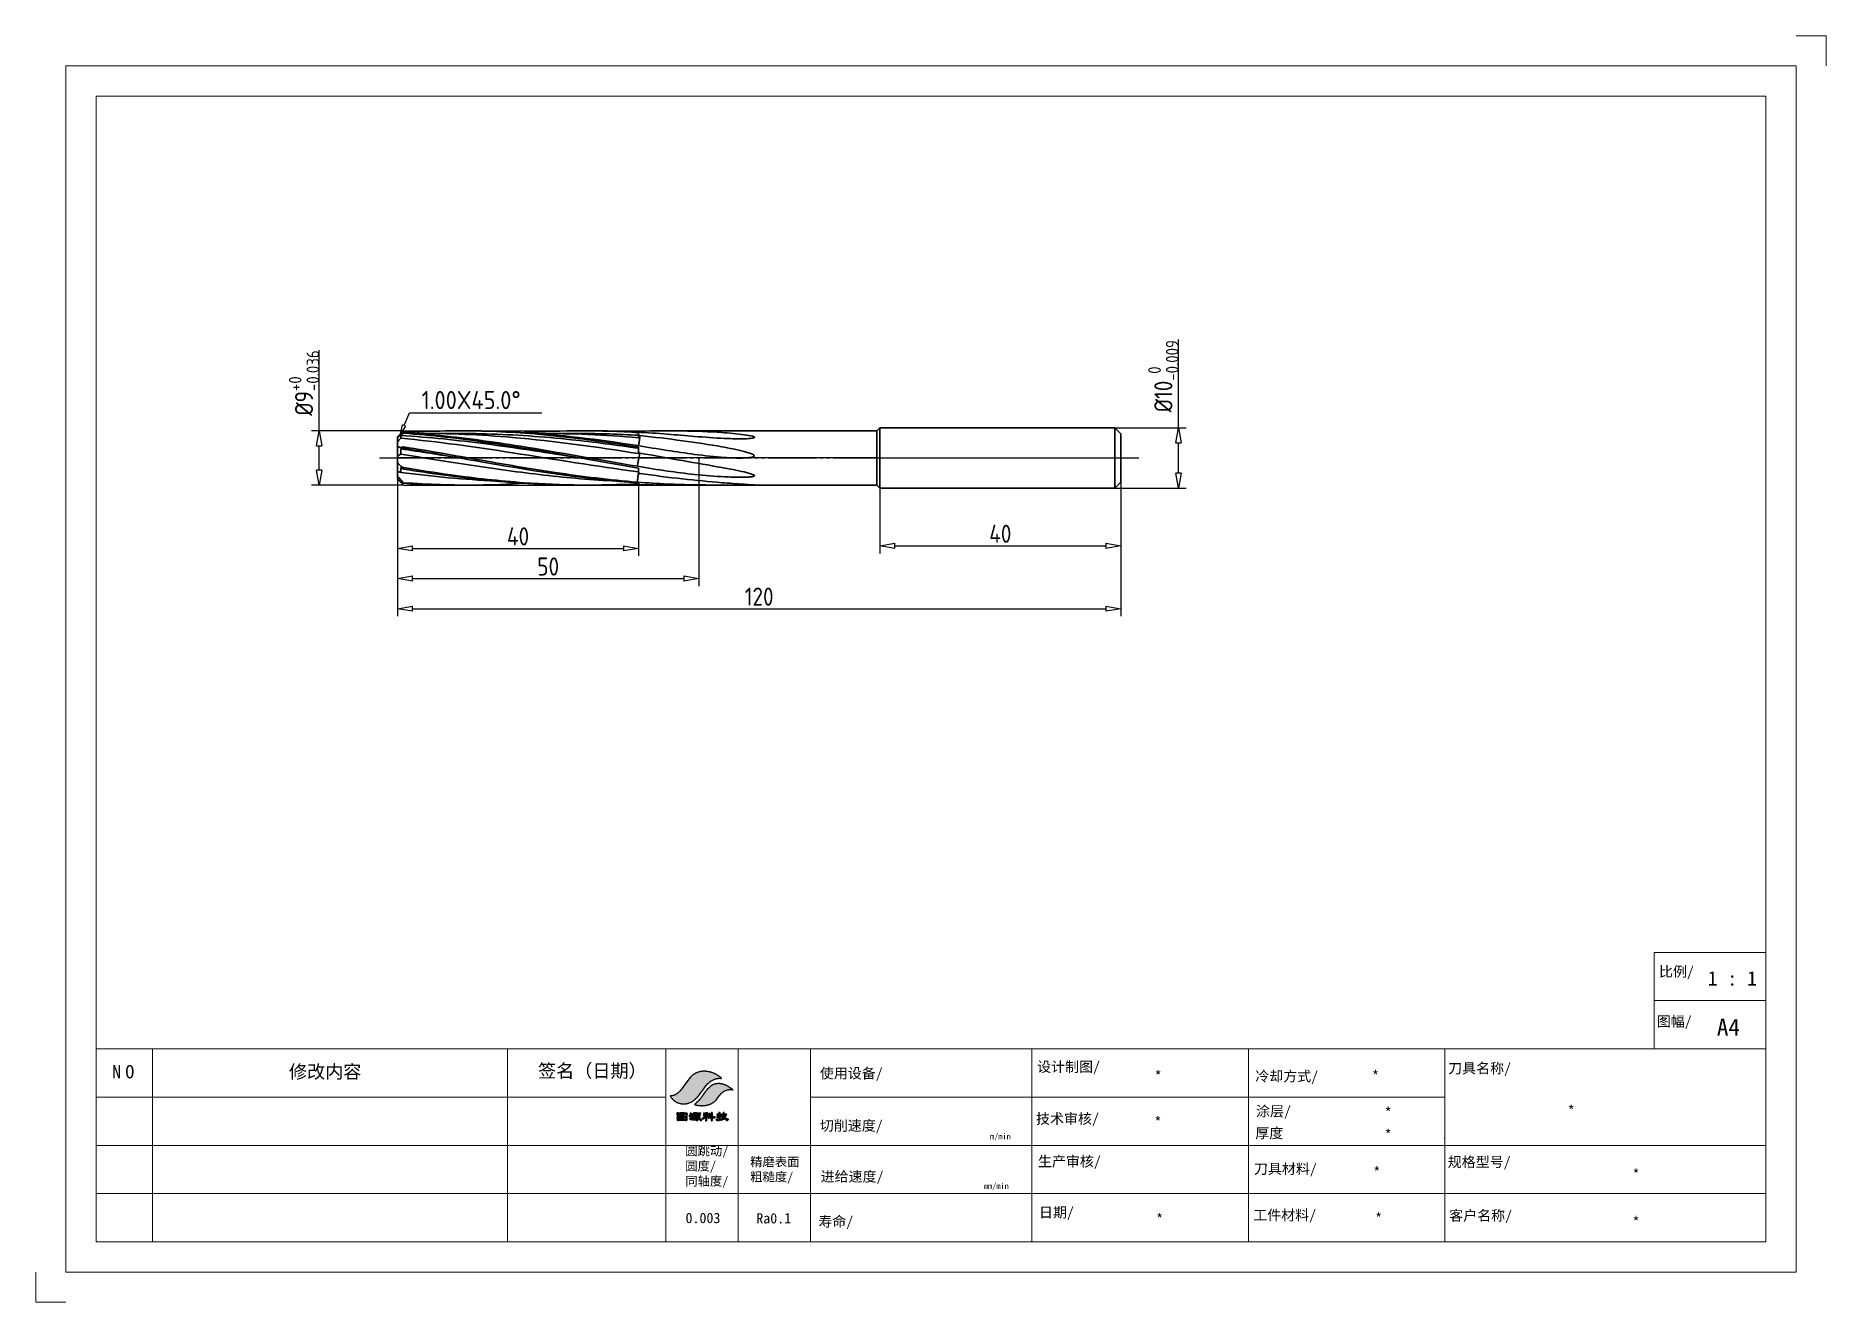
# Model space of a CAD drawing. Header units: millimetres. Extents: x 4458 to 4755, y 362 to 572.
import ezdxf
from ezdxf import colors
from ezdxf.entities.mleader import LeaderData, LeaderLine
from ezdxf.enums import TextEntityAlignment as Align
from ezdxf.math import Vec2, Vec3

# ---------------------------------------------------------------- set-up
doc = ezdxf.new("R2010")
doc.units = ezdxf.units.MM
doc.linetypes.add('JIS_09_08', pattern=[10.75, 8, -0.55, 0.55, -0.55, 0.55, -0.55])
for name, color, linetype in [('中心线', 2, 'JIS_09_08'), ('图框', 7, 'Continuous'), ('尺寸线', 3, 'Continuous'), ('标注', 3, 'Continuous')]:
    doc.layers.add(name, color=color, linetype=linetype)
doc.layers.add('轮廓', color=4, linetype='Continuous', lineweight=35)
doc.styles.get("Standard").update_dxf_attribs({"font": 'arial.ttf'})
doc.styles.add('ZQisocp', font='geniso.shx', dxfattribs={"height": 3})
doc.styles.add('宋体1.0', font='')
doc.styles.add('工程字', font='gbenor.shx', dxfattribs={"bigfont": 'gbcbig.shx'})
doc.styles.add('样式 1', font='simsunb.ttf')
doc.styles.add('样式 2', font='', dxfattribs={"width": 0.8})
doc.styles.get('宋体1.0').set_extended_font_data('SimSun')
doc.styles.get('样式 2').set_extended_font_data('KaiTi_GB2312')
doc.dimstyles.new('ZQH', dxfattribs={"dimtxt": 3, "dimasz": 2.5, "dimexe": 1.25, "dimexo": 0, "dimgap": 0.5, "dimtad": 1, "dimdec": 3, "dimdsep": 46, "dimtxsty": '工程字', "dimblk": 'CLOSEDBLANK', "dimcen": -0.8, "dimclrd": 3, "dimclre": 3, "dimclrt": 3, "dimadec": 1, "dimazin": 2, "dimtfac": 1, "dimtdec": 3, "dimtofl": 0, "dimtmove": 0, "dimatfit": 3, "dimldrblk": 'CLOSEDBLANK', "dimfxl": 1, "dimtolj": 1, "dimtzin": 0, "dimarcsym": 0})

msp = doc.modelspace()

# ---------------------------------------------------------------- blocks, each defined once
blk = doc.blocks.new('a1')
h = blk.add_hatch(color=40)
h.dxf.hatch_style = 1
h.paths.add_polyline_path([(836, 304), (854, 325), (889, 367), (899, 377), (903, 382), (913, 392), (917, 394), (929, 407), (937, 413), (951, 424), (958, 427), (961, 430), (967, 435), (992, 450), (1005, 457), (1031, 469), (1034, 469), (1035, 470), (1038, 471), (1050, 475), (1056, 477), (1068, 481), (1091, 487), (1103, 490), (1126, 496), (1133, 497), (1136, 498), (1143, 499), (1152, 500), (1157, 501), (1165, 503), (1173, 503), (1177, 503), (1185, 503), (1185, 505), (1187, 505), (1217, 505), (1217, 503), (1222, 503), (1224, 503), (1229, 503), (1231, 503), (1232, 503), (1234, 502), (1240, 501), (1244, 500), (1250, 499), (1258, 497), (1262, 496), (1269, 492), (1273, 489), (1277, 489), (1282, 489), (1281, 491), (1279, 492), (1277, 492), (1277, 495), (1275, 494), (1274, 496), (1273, 498), (1271, 499), (1269, 498), (1242, 521), (1228, 532), (1199, 551), (1198, 553), (1196, 554), (1194, 554), (1190, 558), (1187, 560), (1182, 563), (1173, 570), (1168, 573), (1157, 582), (1156, 584), (1154, 585), (1152, 584), (1133, 598), (1122, 604), (1102, 615), (1092, 620), (1088, 622), (1078, 627), (1072, 632), (1069, 633), (1061, 635), (1053, 639), (1049, 641), (1041, 645), (1023, 653), (1014, 656), (996, 664), (980, 669), (972, 672), (956, 677), (950, 679), (944, 681), (936, 682), (932, 683), (924, 685), (915, 687), (910, 688), (901, 690), (893, 691), (889, 692), (880, 693), (871, 693), (866, 694), (856, 697), (849, 697), (845, 697), (838, 697), (838, 699), (807, 699), (792, 699), (761, 699), (761, 697), (756, 697), (754, 697), (748, 697), (746, 697), (745, 696), (743, 696), (733, 695), (729, 694), (719, 693), (692, 687), (679, 684), (652, 677), (641, 671), (634, 668), (622, 665), (609, 658), (602, 655), (588, 648), (580, 642), (576, 639), (567, 634), (563, 631), (561, 630), (557, 628), (556, 626), (554, 625), (552, 625), (546, 619), (542, 616), (534, 612), (509, 591), (496, 580), (471, 559), (456, 544), (448, 537), (433, 522), (433, 520), (432, 520), (432, 518), (426, 512), (423, 509), (417, 503), (416, 500), (413, 498), (393, 475), (383, 463), (365, 438), (351, 419), (344, 409), (330, 389), (328, 388), (327, 386), (327, 384), (321, 378), (319, 375), (315, 367), (313, 366), (312, 365), (312, 362), (306, 357), (304, 353), (300, 346), (298, 345), (297, 343), (297, 341), (293, 337), (291, 334), (288, 329), (285, 325), (284, 323), (281, 319), (279, 318), (278, 316), (279, 314), (274, 310), (272, 308), (270, 302), (268, 301), (267, 300), (267, 297), (262, 294), (260, 291), (258, 286), (256, 285), (255, 283), (255, 281), (251, 277), (249, 274), (246, 269), (233, 252), (227, 244), (215, 227), (187, 193), (173, 176), (145, 142), (139, 136), (136, 133), (130, 127), (129, 126), (128, 124), (105, 101), (93, 89), (70, 66), (69, 65), (67, 64), (61, 58), (58, 55), (52, 49), (31, 32), (20, 23), (-1, 5), (-1, 3), (-1, 2), (0, 0), (12, -2), (18, -3), (30, -8), (38, -10), (42, -11), (50, -13), (56, -14), (59, -14), (65, -16), (75, -18), (80, -19), (90, -21), (119, -26), (133, -29), (162, -33), (170, -33), (174, -33), (182, -33), (182, -35), (196, -35), (203, -35), (217, -35), (217, -37), (236, -37), (245, -37), (264, -37), (264, -35), (277, -35), (284, -35), (298, -35), (298, -33), (306, -33), (310, -33), (318, -33), (329, -31), (335, -30), (346, -29), (355, -28), (360, -27), (370, -26), (374, -26), (376, -25), (380, -24), (390, -22), (395, -21), (405, -19), (426, -14), (436, -11), (457, -6), (473, -1), (481, 2), (497, 7), (516, 15), (526, 19), (545, 27), (558, 33), (564, 36), (576, 42), (592, 52), (601, 57), (617, 68), (621, 71), (623, 72), (627, 74), (630, 77), (632, 79), (637, 80), (658, 98), (669, 107), (690, 125), (701, 136), (706, 141), (716, 151), (726, 162), (730, 168), (740, 180), (766, 211), (779, 227), (803, 261)])
for p, q in [((534, 612), (509, 591)), ((542, 616), (534, 612)), ((546, 619), (542, 616)), ((552, 625), (546, 619)), ((554, 625), (552, 625)), ((556, 626), (554, 625)), ((557, 628), (556, 626)), ((561, 630), (557, 628)), ((563, 631), (561, 630)), ((567, 634), (563, 631)), ((576, 639), (567, 634)), ((580, 642), (576, 639)), ((588, 648), (580, 642)), ((602, 655), (588, 648)), ((609, 658), (602, 655)), ((622, 665), (609, 658)), ((634, 668), (622, 665)), ((641, 671), (634, 668)), ((652, 677), (641, 671)), ((679, 684), (652, 677)), ((692, 687), (679, 684)), ((719, 693), (692, 687)), ((729, 694), (719, 693)), ((733, 695), (729, 694)), ((743, 696), (733, 695)), ((745, 696), (743, 696)), ((746, 697), (745, 696)), ((748, 697), (746, 697)), ((754, 697), (748, 697)), ((756, 697), (754, 697)), ((761, 697), (756, 697)), ((792, 699), (761, 699)), ((761, 699), (761, 698)), ((761, 698), (761, 698)), ((761, 698), (761, 697)), ((807, 699), (792, 699)), ((838, 699), (807, 699)), ((838, 698), (838, 699)), ((838, 697), (838, 698)), ((838, 698), (838, 698)), ((845, 697), (838, 697)), ((849, 697), (845, 697)), ((856, 697), (849, 697)), ((866, 694), (856, 697)), ((871, 693), (866, 694)), ((880, 693), (871, 693)), ((889, 692), (880, 693)), ((893, 691), (889, 692)), ((901, 690), (893, 691)), ((910, 688), (901, 690)), ((915, 687), (910, 688)), ((924, 685), (915, 687)), ((932, 683), (924, 685)), ((936, 682), (932, 683)), ((944, 681), (936, 682)), ((949, 679), (944, 681)), ((951, 678), (949, 679)), ((956, 677), (951, 678)), ((972, 672), (956, 677)), ((980, 669), (972, 672)), ((996, 664), (980, 669)), ((1014, 656), (996, 664)), ((1023, 653), (1014, 656)), ((1041, 645), (1023, 653)), ((1049, 641), (1041, 645)), ((1053, 639), (1049, 641)), ((1061, 635), (1053, 639)), ((1069, 633), (1061, 635)), ((1072, 632), (1069, 633)), ((1078, 627), (1072, 632)), ((1088, 622), (1078, 627)), ((1092, 620), (1088, 622)), ((1102, 615), (1092, 620)), ((1122, 604), (1102, 615)), ((1133, 598), (1122, 604)), ((1152, 584), (1133, 598)), ((20, 23), (-1, 5)), ((-1, 5), (-1, 3)), ((-1, 3), (-1, 2)), ((-1, 2), (0, 0)), ((0, 0), (12, -2)), ((31, 32), (20, 23)), ((52, 49), (31, 32)), ((58, 55), (52, 49)), ((61, 58), (58, 55)), ((67, 64), (61, 58)), ((68, 65), (67, 64)), ((69, 65), (68, 65)), ((70, 66), (69, 65)), ((93, 89), (70, 66)), ((105, 101), (93, 89)), ((128, 124), (105, 101)), ((129, 125), (128, 124)), ((130, 127), (129, 126)), ((129, 126), (129, 125)), ((136, 133), (130, 127)), ((139, 136), (136, 133)), ((145, 142), (139, 136)), ((173, 176), (145, 142)), ((187, 193), (173, 176)), ((215, 227), (187, 193)), ((227, 244), (215, 227)), ((233, 252), (227, 244)), ((246, 269), (233, 252)), ((249, 274), (246, 269)), ((251, 277), (249, 274)), ((255, 281), (251, 277)), ((256, 285), (255, 283)), ((255, 283), (255, 281)), ((258, 286), (256, 285)), ((260, 291), (258, 286)), ((262, 294), (260, 291)), ((267, 297), (262, 294)), ((268, 301), (267, 300)), ((267, 300), (267, 297)), ((270, 302), (268, 301)), ((272, 308), (270, 302)), ((274, 310), (272, 308)), ((279, 314), (274, 310)), ((279, 318), (278, 316)), ((278, 316), (279, 314)), ((281, 319), (279, 318)), ((284, 323), (281, 319)), ((285, 325), (284, 323)), ((288, 329), (285, 325)), ((291, 334), (288, 329)), ((293, 337), (291, 334)), ((297, 341), (293, 337)), ((298, 345), (297, 343)), ((297, 343), (297, 341)), ((300, 346), (298, 345)), ((304, 353), (300, 346)), ((306, 357), (304, 353)), ((312, 362), (306, 357)), ((313, 366), (312, 365)), ((312, 365), (312, 362)), ((315, 367), (313, 366)), ((319, 375), (315, 367)), ((321, 378), (319, 375)), ((327, 384), (321, 378)), ((328, 388), (327, 386)), ((327, 386), (327, 384)), ((330, 389), (328, 388)), ((344, 409), (330, 389)), ((351, 419), (344, 409)), ((365, 438), (351, 419)), ((383, 463), (365, 438)), ((393, 475), (383, 463)), ((413, 498), (393, 475)), ((415, 500), (413, 498)), ((416, 501), (415, 500)), ((417, 503), (416, 501)), ((423, 509), (417, 503)), ((426, 512), (423, 509)), ((432, 518), (426, 512)), ((433, 520), (432, 520)), ((432, 520), (432, 518)), ((448, 537), (433, 522)), ((433, 522), (433, 520)), ((456, 544), (448, 537)), ((471, 559), (456, 544)), ((496, 580), (471, 559)), ((473, -1), (481, 2)), ((481, 2), (497, 7)), ((509, 591), (496, 580)), ((497, 7), (516, 15)), ((516, 15), (526, 19)), ((526, 19), (545, 27)), ((545, 27), (558, 33)), ((558, 33), (564, 36)), ((564, 36), (576, 42)), ((576, 42), (592, 52)), ((592, 52), (601, 57)), ((601, 57), (617, 68)), ((617, 68), (621, 71)), ((621, 71), (623, 72)), ((623, 72), (627, 74)), ((627, 74), (630, 77)), ((630, 77), (632, 79)), ((632, 79), (637, 80)), ((637, 80), (658, 98)), ((658, 98), (669, 107)), ((669, 107), (690, 125)), ((690, 125), (701, 136)), ((701, 136), (706, 141)), ((706, 141), (716, 151)), ((716, 151), (726, 162)), ((726, 162), (730, 168)), ((730, 168), (740, 180)), ((740, 180), (766, 211)), ((766, 211), (779, 227)), ((779, 227), (803, 261)), ((803, 261), (836, 304)), ((836, 304), (854, 325)), ((854, 325), (889, 367)), ((889, 367), (899, 377)), ((899, 377), (903, 382)), ((903, 382), (913, 392)), ((913, 392), (917, 394)), ((917, 394), (929, 407)), ((929, 407), (937, 413)), ((937, 413), (951, 424)), ((951, 424), (958, 427)), ((958, 427), (961, 430)), ((961, 430), (967, 435)), ((967, 435), (992, 450)), ((992, 450), (1005, 457)), ((1005, 457), (1031, 469)), ((1031, 469), (1034, 469)), ((1034, 469), (1035, 470)), ((1035, 470), (1038, 471)), ((1038, 471), (1050, 475)), ((1050, 475), (1056, 477)), ((1056, 477), (1068, 481)), ((1068, 481), (1091, 487)), ((1091, 487), (1103, 490)), ((1103, 490), (1126, 496)), ((1126, 496), (1133, 497)), ((1133, 497), (1136, 498)), ((1136, 498), (1143, 499)), ((1143, 499), (1152, 500)), ((1154, 585), (1152, 584)), ((1152, 500), (1157, 501)), ((1156, 584), (1154, 585)), ((1157, 582), (1156, 584)), ((1168, 573), (1157, 582)), ((1157, 501), (1165, 503)), ((1165, 503), (1173, 503)), ((1173, 570), (1168, 573)), ((1182, 563), (1173, 570)), ((1173, 503), (1177, 503)), ((1177, 503), (1185, 503)), ((1187, 560), (1182, 563)), ((1185, 504), (1185, 505)), ((1185, 505), (1187, 505)), ((1187, 505), (1185, 505)), ((1185, 505), (1187, 505)), ((1185, 503), (1185, 504)), ((1185, 504), (1185, 504)), ((1190, 558), (1187, 560)), ((1187, 505), (1217, 505)), ((1217, 505), (1187, 505)), ((1187, 505), (1217, 505)), ((1194, 554), (1190, 558)), ((1196, 554), (1194, 554)), ((1198, 553), (1196, 554)), ((1199, 551), (1198, 553)), ((1228, 532), (1199, 551)), ((1217, 505), (1217, 504)), ((1217, 504), (1217, 504)), ((1217, 504), (1217, 503)), ((1217, 503), (1222, 503)), ((1222, 503), (1224, 503)), ((1224, 503), (1229, 503)), ((1242, 521), (1228, 532)), ((1229, 503), (1231, 503)), ((1231, 503), (1232, 503)), ((1232, 503), (1234, 502)), ((1234, 502), (1240, 501)), ((1240, 501), (1244, 500)), ((1269, 498), (1242, 521)), ((1244, 500), (1250, 499)), ((1250, 499), (1258, 497)), ((1258, 497), (1262, 496)), ((1262, 496), (1269, 492)), ((1271, 499), (1269, 498)), ((1269, 492), (1273, 489)), ((1273, 498), (1271, 499)), ((1274, 496), (1273, 498)), ((1273, 489), (1277, 489)), ((1275, 495), (1274, 496)), ((1276, 494), (1275, 495)), ((1277, 495), (1276, 494)), ((1277, 494), (1277, 495)), ((1277, 493), (1277, 494)), ((1277, 492), (1277, 493)), ((1279, 492), (1277, 492)), ((1277, 489), (1282, 489)), ((1281, 491), (1279, 492)), ((1282, 489), (1281, 491)), ((12, -2), (18, -3)), ((18, -3), (30, -8)), ((30, -8), (38, -10)), ((38, -10), (42, -11)), ((42, -11), (50, -13)), ((50, -13), (56, -14)), ((56, -14), (59, -14)), ((59, -14), (65, -16)), ((65, -16), (75, -18)), ((75, -18), (80, -19)), ((80, -19), (90, -21)), ((90, -21), (119, -26)), ((119, -26), (133, -29)), ((133, -29), (162, -33)), ((162, -33), (170, -33)), ((170, -33), (174, -33)), ((174, -33), (182, -33)), ((182, -33), (182, -34)), ((182, -34), (182, -34)), ((182, -34), (182, -35)), ((182, -35), (196, -35)), ((196, -35), (203, -35)), ((203, -35), (217, -35)), ((217, -35), (217, -36)), ((217, -36), (217, -36)), ((217, -36), (217, -37)), ((217, -37), (236, -37)), ((236, -37), (245, -37)), ((245, -37), (264, -37)), ((264, -36), (264, -35)), ((264, -35), (277, -35)), ((264, -37), (264, -36)), ((264, -36), (264, -36)), ((277, -35), (284, -35)), ((284, -35), (298, -35)), ((298, -34), (298, -33)), ((298, -33), (306, -33)), ((298, -35), (298, -34)), ((298, -34), (298, -34)), ((306, -33), (310, -33)), ((310, -33), (318, -33)), ((318, -33), (329, -31)), ((329, -31), (335, -30)), ((335, -30), (346, -29)), ((346, -29), (355, -28)), ((355, -28), (360, -27)), ((360, -27), (370, -26)), ((370, -26), (374, -26)), ((374, -26), (376, -25)), ((376, -25), (380, -24)), ((380, -24), (390, -22)), ((390, -22), (395, -21)), ((395, -21), (405, -19)), ((405, -19), (426, -14)), ((426, -14), (436, -11)), ((436, -11), (457, -6)), ((457, -6), (473, -1))]:
    blk.add_line(p, q)
blk = doc.blocks.new('a2')
h = blk.add_hatch(color=132)
h.dxf.hatch_style = 1
h.paths.add_polyline_path([(1143, 250), (1174, 293), (1195, 321), (1206, 334), (1229, 359), (1231, 360), (1232, 361), (1233, 364), (1257, 388), (1269, 400), (1294, 425), (1313, 441), (1323, 449), (1343, 466), (1353, 471), (1357, 474), (1366, 481), (1370, 484), (1372, 485), (1376, 488), (1396, 500), (1406, 506), (1426, 518), (1437, 523), (1442, 526), (1453, 531), (1459, 534), (1462, 535), (1473, 539), (1484, 545), (1490, 548), (1502, 552), (1510, 554), (1514, 555), (1522, 558), (1524, 559), (1544, 565), (1549, 566), (1560, 568), (1567, 569), (1570, 570), (1577, 571), (1586, 572), (1590, 573), (1599, 576), (1605, 574), (1608, 575), (1614, 577), (1623, 577), (1628, 577), (1637, 577), (1637, 579), (1648, 579), (1653, 579), (1664, 579), (1664, 577), (1673, 577), (1678, 577), (1687, 577), (1696, 576), (1700, 575), (1709, 573), (1711, 571), (1714, 572), (1716, 574), (1717, 581), (1715, 583), (1711, 584), (1705, 590), (1702, 593), (1696, 599), (1669, 622), (1655, 632), (1627, 653), (1620, 657), (1616, 659), (1611, 664), (1606, 666), (1604, 667), (1601, 671), (1596, 673), (1594, 674), (1590, 677), (1568, 691), (1556, 698), (1534, 712), (1514, 721), (1509, 724), (1498, 729), (1496, 730), (1493, 731), (1487, 734), (1484, 735), (1468, 743), (1448, 750), (1438, 754), (1418, 762), (1406, 766), (1400, 768), (1388, 772), (1376, 776), (1371, 777), (1359, 781), (1346, 784), (1339, 785), (1326, 789), (1321, 789), (1317, 790), (1307, 793), (1302, 794), (1292, 795), (1265, 800), (1252, 802), (1225, 807), (1219, 807), (1215, 807), (1209, 807), (1209, 809), (1199, 809), (1194, 809), (1184, 809), (1184, 810), (1151, 810), (1134, 810), (1101, 810), (1101, 809), (1091, 809), (1086, 809), (1076, 809), (1076, 807), (1070, 807), (1066, 807), (1060, 807), (1049, 804), (1044, 803), (1033, 803), (1025, 801), (1021, 801), (1013, 799), (1003, 797), (998, 796), (988, 794), (954, 786), (938, 781), (905, 771), (897, 765), (892, 763), (882, 760), (870, 754), (864, 751), (852, 745), (834, 734), (826, 729), (808, 718), (802, 713), (799, 711), (792, 708), (768, 688), (756, 678), (732, 658), (712, 638), (702, 628), (681, 607), (681, 606), (680, 605), (680, 604), (674, 598), (671, 595), (665, 589), (641, 560), (629, 546), (604, 517), (531, 416), (494, 366), (420, 265), (382, 219), (363, 197), (325, 151), (304, 130), (293, 119), (272, 98), (267, 95), (265, 93), (261, 89), (241, 72), (231, 65), (210, 50), (205, 46), (200, 43), (190, 36), (184, 32), (173, 26), (166, 23), (163, 21), (156, 18), (145, 13), (139, 11), (128, 7), (108, 1), (98, -1), (77, -6), (58, -6), (48, -6), (29, -6), (21, -3), (17, -2), (9, -2), (9, -4), (7, -4), (5, -5), (5, -7), (6, -9), (14, -24), (19, -31), (29, -44), (28, -46), (29, -48), (31, -49), (46, -71), (53, -81), (70, -101), (74, -103), (76, -105), (78, -110), (91, -123), (97, -129), (110, -142), (124, -152), (130, -158), (139, -166), (148, -172), (153, -176), (164, -184), (184, -196), (194, -202), (214, -214), (222, -218), (226, -220), (234, -224), (244, -228), (249, -230), (258, -235), (261, -235), (263, -235), (266, -238), (295, -249), (310, -253), (340, -260), (343, -261), (353, -263), (358, -264), (368, -266), (372, -267), (374, -267), (378, -268), (389, -269), (394, -270), (405, -271), (408, -271), (409, -272), (412, -272), (417, -272), (420, -272), (425, -272), (425, -274), (453, -274), (467, -274), (495, -274), (495, -272), (501, -272), (503, -272), (509, -272), (522, -270), (529, -269), (542, -268), (550, -266), (554, -266), (562, -264), (584, -260), (595, -257), (616, -251), (619, -250), (623, -250), (631, -247), (635, -246), (643, -243), (671, -234), (684, -228), (710, -214), (717, -210), (720, -209), (727, -205), (738, -199), (743, -195), (754, -188), (756, -188), (758, -187), (759, -185), (763, -183), (765, -182), (769, -179), (788, -166), (798, -159), (816, -143), (826, -135), (831, -130), (842, -121), (849, -114), (853, -110), (861, -103), (864, -101), (875, -90), (880, -85), (892, -74), (892, -72), (893, -72), (893, -70), (902, -62), (906, -57), (915, -49), (944, -14), (959, 4), (988, 39), (1010, 70), (1022, 85), (1044, 115), (1054, 129), (1059, 136), (1070, 150), (1080, 164), (1085, 171), (1095, 185), (1127, 228)])
for p, q in [((674, 598), (671, 595)), ((680, 604), (674, 598)), ((681, 606), (680, 605)), ((680, 605), (680, 604)), ((702, 628), (681, 607)), ((681, 607), (681, 606)), ((712, 638), (702, 628)), ((732, 658), (712, 638)), ((756, 678), (732, 658)), ((768, 688), (756, 678)), ((792, 708), (768, 688)), ((799, 711), (792, 708)), ((802, 713), (799, 711)), ((808, 718), (802, 713)), ((826, 729), (808, 718)), ((834, 734), (826, 729)), ((852, 745), (834, 734)), ((864, 751), (852, 745)), ((870, 754), (864, 751)), ((882, 760), (870, 754)), ((892, 763), (882, 760)), ((897, 765), (892, 763)), ((905, 771), (897, 765)), ((938, 781), (905, 771)), ((954, 786), (938, 781)), ((988, 794), (954, 786)), ((998, 796), (988, 794)), ((1003, 797), (998, 796)), ((1013, 799), (1003, 797)), ((1021, 801), (1013, 799)), ((1025, 801), (1021, 801)), ((1033, 803), (1025, 801)), ((1044, 803), (1033, 803)), ((1049, 804), (1044, 803)), ((1060, 807), (1049, 804)), ((1066, 807), (1060, 807)), ((1070, 807), (1066, 807)), ((1076, 807), (1070, 807)), ((1086, 809), (1076, 809)), ((1076, 809), (1076, 808)), ((1076, 808), (1076, 808)), ((1076, 808), (1076, 807)), ((1091, 809), (1086, 809)), ((1101, 809), (1091, 809)), ((1134, 810), (1101, 810)), ((1101, 810), (1101, 810)), ((1101, 810), (1101, 809)), ((1101, 809), (1101, 809)), ((1151, 810), (1134, 810)), ((1184, 810), (1151, 810)), ((1184, 809), (1184, 810)), ((1184, 810), (1184, 810)), ((1194, 809), (1184, 809)), ((1184, 809), (1184, 809)), ((1199, 809), (1194, 809)), ((1209, 809), (1199, 809)), ((1209, 808), (1209, 809)), ((1209, 807), (1209, 808)), ((1209, 808), (1209, 808)), ((1215, 807), (1209, 807)), ((1219, 807), (1215, 807)), ((1225, 807), (1219, 807)), ((1252, 802), (1225, 807)), ((1265, 800), (1252, 802)), ((1292, 795), (1265, 800)), ((1302, 794), (1292, 795)), ((1307, 793), (1302, 794)), ((1317, 790), (1307, 793)), ((1321, 789), (1317, 790)), ((1322, 789), (1321, 789)), ((1326, 789), (1322, 789)), ((1339, 785), (1326, 789)), ((1346, 784), (1339, 785)), ((1359, 781), (1346, 784)), ((1371, 777), (1359, 781)), ((1376, 776), (1371, 777)), ((1388, 772), (1376, 776)), ((1400, 768), (1388, 772)), ((1406, 766), (1400, 768)), ((1418, 762), (1406, 766)), ((1438, 754), (1418, 762)), ((1448, 750), (1438, 754)), ((1468, 743), (1448, 750)), ((1484, 735), (1468, 743)), ((1487, 734), (1484, 735)), ((1493, 731), (1487, 734)), ((1495, 730), (1493, 731)), ((1496, 730), (1495, 730)), ((1498, 729), (1496, 730)), ((1509, 724), (1498, 729)), ((1514, 721), (1509, 724)), ((1534, 712), (1514, 721)), ((1556, 698), (1534, 712)), ((1568, 691), (1556, 698)), ((1590, 677), (1568, 691)), ((1594, 674), (1590, 677)), ((1596, 673), (1594, 674)), ((1601, 671), (1596, 673)), ((1604, 667), (1601, 671)), ((1606, 666), (1604, 667)), ((1611, 664), (1606, 666)), ((1616, 659), (1611, 664)), ((1620, 657), (1616, 659)), ((1627, 653), (1620, 657)), ((1655, 632), (1627, 653)), ((1669, 622), (1655, 632)), ((1696, 599), (1669, 622)), ((1702, 593), (1696, 599)), ((108, 1), (98, -1)), ((128, 7), (108, 1)), ((139, 11), (128, 7)), ((145, 13), (139, 11)), ((156, 18), (145, 13)), ((163, 21), (156, 18)), ((166, 23), (163, 21)), ((173, 26), (166, 23)), ((184, 32), (173, 26)), ((190, 36), (184, 32)), ((200, 43), (190, 36)), ((204, 45), (200, 43)), ((206, 47), (204, 45)), ((210, 50), (206, 47)), ((231, 65), (210, 50)), ((241, 72), (231, 65)), ((261, 89), (241, 72)), ((265, 93), (261, 89)), ((267, 95), (265, 93)), ((272, 98), (267, 95)), ((293, 119), (272, 98)), ((304, 130), (293, 119)), ((325, 151), (304, 130)), ((363, 197), (325, 151)), ((382, 219), (363, 197)), ((420, 265), (382, 219)), ((494, 366), (420, 265)), ((531, 416), (494, 366)), ((604, 517), (531, 416)), ((629, 546), (604, 517)), ((641, 560), (629, 546)), ((665, 589), (641, 560)), ((671, 595), (665, 589)), ((944, -14), (959, 4)), ((959, 4), (988, 39)), ((988, 39), (1010, 70)), ((1010, 70), (1022, 85)), ((1022, 85), (1044, 115)), ((1044, 115), (1054, 129)), ((1054, 129), (1059, 136)), ((1059, 136), (1070, 150)), ((1070, 150), (1080, 164)), ((1080, 164), (1085, 171)), ((1085, 171), (1095, 185)), ((1095, 185), (1127, 228)), ((1127, 228), (1143, 250)), ((1143, 250), (1174, 293)), ((1174, 293), (1195, 321)), ((1195, 321), (1206, 334)), ((1206, 334), (1229, 359)), ((1229, 359), (1231, 360)), ((1231, 360), (1232, 361)), ((1232, 361), (1233, 364)), ((1233, 364), (1257, 388)), ((1257, 388), (1269, 400)), ((1269, 400), (1294, 425)), ((1294, 425), (1313, 441)), ((1313, 441), (1323, 449)), ((1323, 449), (1343, 466)), ((1343, 466), (1353, 471)), ((1353, 471), (1357, 474)), ((1357, 474), (1366, 481)), ((1366, 481), (1370, 484)), ((1370, 484), (1372, 485)), ((1372, 485), (1376, 488)), ((1376, 488), (1396, 500)), ((1396, 500), (1406, 506)), ((1406, 506), (1426, 518)), ((1426, 518), (1437, 523)), ((1437, 523), (1442, 526)), ((1442, 526), (1453, 531)), ((1453, 531), (1459, 534)), ((1459, 534), (1462, 535)), ((1462, 535), (1473, 539)), ((1473, 539), (1484, 545)), ((1484, 545), (1490, 548)), ((1490, 548), (1502, 552)), ((1502, 552), (1510, 554)), ((1510, 554), (1514, 555)), ((1514, 555), (1522, 558)), ((1522, 558), (1524, 559)), ((1524, 559), (1544, 565)), ((1544, 565), (1549, 566)), ((1549, 566), (1560, 568)), ((1560, 568), (1567, 569)), ((1567, 569), (1570, 570)), ((1570, 570), (1577, 571)), ((1577, 571), (1586, 572)), ((1586, 572), (1590, 573)), ((1590, 573), (1599, 576)), ((1599, 576), (1605, 574)), ((1605, 574), (1608, 575)), ((1608, 575), (1614, 577)), ((1614, 577), (1623, 577)), ((1623, 577), (1628, 577)), ((1628, 577), (1637, 577)), ((1637, 578), (1637, 579)), ((1637, 579), (1648, 579)), ((1637, 577), (1637, 578)), ((1637, 578), (1637, 578)), ((1648, 579), (1653, 579)), ((1653, 579), (1664, 579)), ((1664, 579), (1664, 578)), ((1664, 578), (1664, 578)), ((1664, 578), (1664, 577)), ((1664, 577), (1673, 577)), ((1673, 577), (1678, 577)), ((1678, 577), (1687, 577)), ((1687, 577), (1696, 576)), ((1696, 576), (1700, 575)), ((1700, 575), (1709, 573)), ((1705, 590), (1702, 593)), ((1711, 584), (1705, 590)), ((1709, 573), (1711, 571)), ((1715, 583), (1711, 584)), ((1711, 571), (1714, 572)), ((1714, 572), (1716, 574)), ((1717, 581), (1715, 583)), ((1716, 574), (1717, 581)), ((7, -4), (5, -5)), ((5, -5), (5, -7)), ((5, -7), (6, -9)), ((6, -9), (14, -24)), ((9, -4), (7, -4)), ((7, -4), (9, -4)), ((9, -4), (7, -4)), ((17, -2), (9, -2)), ((9, -2), (9, -6)), ((9, -6), (9, -2)), ((9, -2), (9, -6)), ((9, -6), (9, -4)), ((9, -4), (9, -6)), ((9, -6), (9, -4)), ((14, -24), (19, -31)), ((21, -3), (17, -2)), ((19, -31), (29, -44)), ((29, -6), (21, -3)), ((29, -44), (28, -46)), ((28, -46), (29, -48)), ((48, -6), (29, -6)), ((29, -48), (31, -49)), ((31, -49), (46, -71)), ((46, -71), (53, -81)), ((58, -6), (48, -6)), ((53, -81), (70, -101)), ((77, -6), (58, -6)), ((70, -101), (74, -103)), ((74, -103), (76, -105)), ((76, -105), (78, -110)), ((98, -1), (77, -6)), ((78, -110), (91, -123)), ((91, -123), (97, -129)), ((97, -129), (110, -142)), ((110, -142), (124, -152)), ((124, -152), (130, -158)), ((130, -158), (142, -170)), ((137, -163), (137, -165)), ((137, -165), (137, -163)), ((137, -163), (137, -165)), ((137, -165), (148, -172)), ((148, -172), (153, -176)), ((153, -176), (164, -184)), ((164, -184), (184, -196)), ((184, -196), (194, -202)), ((194, -202), (214, -214)), ((214, -214), (222, -218)), ((222, -218), (226, -220)), ((226, -220), (234, -224)), ((234, -224), (244, -228)), ((244, -228), (249, -230)), ((249, -230), (258, -235)), ((258, -235), (261, -235)), ((261, -235), (263, -235)), ((263, -235), (266, -238)), ((266, -238), (295, -249)), ((295, -249), (310, -253)), ((310, -253), (340, -260)), ((340, -260), (341, -261)), ((341, -261), (342, -261)), ((342, -261), (343, -261)), ((343, -261), (353, -263)), ((353, -263), (358, -264)), ((358, -264), (368, -266)), ((368, -266), (372, -267)), ((372, -267), (374, -267)), ((374, -267), (378, -268)), ((378, -268), (389, -269)), ((389, -269), (394, -270)), ((394, -270), (405, -271)), ((405, -271), (408, -271)), ((408, -271), (409, -272)), ((409, -272), (412, -272)), ((412, -272), (417, -272)), ((417, -272), (420, -272)), ((420, -272), (425, -272)), ((425, -272), (425, -273)), ((425, -273), (425, -273)), ((425, -273), (425, -274)), ((425, -274), (453, -274)), ((453, -274), (467, -274)), ((467, -274), (495, -274)), ((495, -273), (495, -272)), ((495, -272), (501, -272)), ((495, -274), (495, -273)), ((495, -273), (495, -273)), ((501, -272), (503, -272)), ((503, -272), (509, -272)), ((509, -272), (522, -270)), ((522, -270), (529, -269)), ((529, -269), (542, -268)), ((542, -268), (550, -266)), ((550, -266), (554, -266)), ((554, -266), (562, -264)), ((562, -264), (584, -260)), ((584, -260), (595, -257)), ((595, -257), (616, -251)), ((616, -251), (619, -250)), ((619, -250), (620, -250)), ((620, -250), (623, -250)), ((623, -250), (631, -247)), ((631, -247), (635, -246)), ((635, -246), (643, -243)), ((643, -243), (671, -234)), ((671, -234), (684, -228)), ((684, -228), (710, -214)), ((710, -214), (717, -210)), ((717, -210), (720, -209)), ((720, -209), (727, -205)), ((727, -205), (738, -199)), ((738, -199), (743, -195)), ((743, -195), (754, -188)), ((754, -188), (756, -188)), ((756, -188), (758, -187)), ((758, -187), (759, -185)), ((759, -185), (763, -183)), ((763, -183), (765, -182)), ((765, -182), (769, -179)), ((769, -179), (788, -166)), ((788, -166), (798, -159)), ((798, -159), (816, -143)), ((816, -143), (826, -135)), ((826, -135), (831, -130)), ((831, -130), (842, -121)), ((842, -121), (849, -114)), ((849, -114), (853, -110)), ((853, -110), (861, -103)), ((861, -103), (862, -102)), ((862, -102), (863, -102)), ((863, -102), (864, -101)), ((864, -101), (875, -90)), ((875, -90), (880, -85)), ((880, -85), (892, -74)), ((892, -74), (892, -72)), ((892, -72), (893, -72)), ((893, -70), (902, -62)), ((893, -72), (893, -70)), ((902, -62), (906, -57)), ((906, -57), (915, -49)), ((915, -49), (944, -14))]:
    blk.add_line(p, q)
blk = doc.blocks.new('上海图源信息科技有限公司')
at = {"layer": '图框', "ltscale": 10}
h = blk.add_hatch(dxfattribs=at)
h.set_pattern_fill('ANSI31', color=256, scale=0.999591)
h.set_pattern_definition([(45, (-3.80647, 0.50322), (-0.0883522, 0.0883522), [])])
h.paths.add_polyline_path([(2.14, -2.95), (2.18, -2.97), (2.29, -2.97), (2.34, -2.97), (2.44, -2.97), (2.49, -2.95), (2.52, -2.94), (2.57, -2.92), (2.57, -2.89), (2.57, -2.88), (2.56, -2.85), (2.29, -2.74), (2.16, -2.68), (1.9, -2.57), (1.85, -2.57), (1.83, -2.57), (1.78, -2.58), (1.76, -2.61), (1.75, -2.63), (1.72, -2.65), (1.72, -2.71), (1.72, -2.74), (1.72, -2.79), (1.76, -2.85), (1.79, -2.87), (1.85, -2.9), (1.94, -2.92), (1.98, -2.93), (2.07, -2.96), (2.11, -2.95)])
h.paths.add_polyline_path([(7.18, -2.97), (7.28, -3), (7.36, -3), (7.4, -3), (7.48, -3), (7.5, -2.99), (7.5, -2.96), (7.49, -2.94), (7.4, -2.88), (7.35, -2.84), (7.26, -2.76), (7.24, -2.77), (7.23, -2.76), (7.22, -2.74), (7.17, -2.72), (7.14, -2.7), (7.08, -2.67), (7.04, -2.66), (7.01, -2.66), (6.98, -2.68), (6.96, -2.7), (6.95, -2.71), (6.93, -2.73), (6.91, -2.77), (6.91, -2.79), (6.92, -2.83), (6.95, -2.88), (6.98, -2.91), (7.03, -2.93), (7.13, -2.96)], flags=17)
h.paths.add_polyline_path([(6.99, -3.41), (7.05, -3.42), (7.15, -3.41), (7.2, -3.4), (7.29, -3.38), (7.33, -3.37), (7.35, -3.36), (7.37, -3.33), (7.38, -3.31), (7.36, -3.29), (7.35, -3.29), (7.34, -3.29), (7.33, -3.29), (7.32, -3.28), (7.25, -3.27), (7.22, -3.26), (7.15, -3.24), (7.07, -3.22), (7.02, -3.2), (6.94, -3.15), (6.89, -3.14), (6.87, -3.14), (6.82, -3.15), (6.78, -3.16), (6.76, -3.17), (6.74, -3.2), (6.71, -3.23), (6.71, -3.26), (6.71, -3.29), (6.73, -3.32), (6.74, -3.34), (6.77, -3.36), (6.82, -3.38), (6.84, -3.39), (6.89, -3.4), (6.95, -3.4)], flags=17)
h.paths.add_polyline_path([(1.68, -3.53), (1.72, -3.56), (1.8, -3.56), (1.84, -3.56), (1.92, -3.56), (1.92, -3.55), (1.92, -3.55), (1.92, -3.54), (1.98, -3.54), (2.01, -3.54), (2.07, -3.54), (2.2, -3.52), (2.26, -3.5), (2.39, -3.48), (2.43, -3.47), (2.44, -3.46), (2.47, -3.44), (2.48, -3.43), (2.49, -3.43), (2.5, -3.43), (2.5, -3.41), (2.5, -3.41), (2.51, -3.39), (2.5, -3.38), (2.5, -3.37), (2.5, -3.36), (2.21, -3.31), (2.06, -3.28), (1.78, -3.2), (1.75, -3.2), (1.73, -3.19), (1.71, -3.17), (1.65, -3.15), (1.62, -3.15), (1.57, -3.16), (1.52, -3.19), (1.5, -3.21), (1.47, -3.26), (1.46, -3.29), (1.46, -3.3), (1.44, -3.32), (1.44, -3.36), (1.45, -3.39), (1.47, -3.43), (1.51, -3.48), (1.54, -3.5), (1.6, -3.53), (1.65, -3.53)])
h.paths.add_polyline_path([(1.69, -4.29), (1.71, -4.31), (1.76, -4.31), (1.78, -4.31), (1.83, -4.31), (1.92, -4.27), (1.96, -4.25), (2.03, -4.2), (2.07, -4.17), (2.09, -4.16), (2.12, -4.13), (2.19, -4.06), (2.23, -4.03), (2.3, -3.96), (2.35, -3.89), (2.38, -3.85), (2.42, -3.76), (2.41, -3.75), (2.41, -3.75), (2.4, -3.74), (2.36, -3.73), (2.33, -3.74), (2.29, -3.76), (2.14, -3.84), (2.06, -3.87), (1.9, -3.92), (1.8, -3.95), (1.74, -3.97), (1.64, -4.01), (1.62, -4.03), (1.62, -4.04), (1.6, -4.06), (1.58, -4.11), (1.58, -4.14), (1.59, -4.19), (1.6, -4.23), (1.62, -4.25), (1.65, -4.28), (1.67, -4.29)])
h.paths.add_polyline_path([(2.75, -4.46), (2.76, -4.47), (2.82, -4.48), (2.86, -4.47), (2.92, -4.45), (2.93, -4.45), (2.94, -4.44), (2.96, -4.44), (3.04, -4.4), (3.07, -4.38), (3.15, -4.34), (3.26, -4.27), (3.32, -4.22), (3.41, -4.12), (3.42, -4.1), (3.43, -4.08), (3.44, -4.06), (3.45, -4.01), (3.44, -3.98), (3.42, -3.94), (3.41, -3.93), (3.41, -3.93), (3.4, -3.92), (3.37, -3.9), (3.34, -3.9), (3.31, -3.91), (3.24, -3.95), (3.21, -3.98), (3.17, -4.04), (3.11, -4.11), (3.08, -4.14), (3.01, -4.2), (2.92, -4.28), (2.88, -4.31), (2.78, -4.37), (2.78, -4.39), (2.77, -4.41), (2.76, -4.42), (2.74, -4.43)], flags=17)
h.paths.add_polyline_path([(9.25, -4.6), (9.29, -4.62), (9.38, -4.62), (9.43, -4.62), (9.53, -4.62), (9.58, -4.61), (9.61, -4.6), (9.67, -4.58), (9.7, -4.57), (9.72, -4.56), (9.75, -4.53), (9.82, -4.5), (9.85, -4.47), (9.9, -4.41), (9.93, -4.37), (9.94, -4.35), (9.96, -4.31), (9.98, -4.31), (9.98, -4.31), (10, -4.31), (10.02, -4.36), (10.04, -4.38), (10.09, -4.42), (10.14, -4.44), (10.17, -4.45), (10.22, -4.49), (10.28, -4.49), (10.3, -4.49), (10.36, -4.49), (10.44, -4.46), (10.49, -4.45), (10.57, -4.42), (10.66, -4.37), (10.71, -4.35), (10.8, -4.31), (10.87, -4.28), (10.9, -4.26), (10.97, -4.23), (11.04, -4.19), (11.08, -4.16), (11.15, -4.11), (11.17, -4.1), (11.19, -4.11), (11.2, -4.12), (11.33, -4.21), (11.39, -4.26), (11.51, -4.35), (11.58, -4.43), (11.62, -4.46), (11.69, -4.53), (11.72, -4.55), (11.74, -4.56), (11.76, -4.58), (11.78, -4.57), (11.8, -4.58), (11.8, -4.6), (11.87, -4.6), (11.9, -4.6), (11.97, -4.6), (12.03, -4.57), (12.05, -4.55), (12.11, -4.52), (12.16, -4.47), (12.19, -4.44), (12.24, -4.39), (12.28, -4.34), (12.3, -4.31), (12.31, -4.25), (12.26, -4.22), (12.23, -4.21), (12.16, -4.2), (12.11, -4.19), (12.08, -4.18), (12.03, -4.17), (11.96, -4.16), (11.92, -4.15), (11.86, -4.13), (11.76, -4.11), (11.71, -4.09), (11.62, -4.05), (11.53, -4.01), (11.48, -3.99), (11.39, -3.94), (11.36, -3.93), (11.35, -3.92), (11.33, -3.91), (11.33, -3.88), (11.34, -3.86), (11.36, -3.84), (11.38, -3.81), (11.4, -3.79), (11.43, -3.76), (11.47, -3.68), (11.49, -3.64), (11.54, -3.56), (11.55, -3.5), (11.56, -3.47), (11.55, -3.42), (11.54, -3.38), (11.53, -3.36), (11.51, -3.33), (11.5, -3.31), (11.49, -3.3), (11.48, -3.28), (11.43, -3.26), (11.4, -3.24), (11.35, -3.21), (11.29, -3.21), (11.26, -3.21), (11.2, -3.21), (11.19, -3.19), (11.18, -3.19), (11.16, -3.17), (11.16, -3.12), (11.16, -3.09), (11.18, -3.05), (11.2, -3.03), (11.21, -3.03), (11.23, -3.03), (11.45, -3.05), (11.55, -3.05), (11.76, -3.04), (11.78, -3.03), (11.79, -3.02), (11.82, -3.01), (11.83, -2.98), (11.84, -2.96), (11.82, -2.93), (11.8, -2.91), (11.79, -2.9), (11.77, -2.88), (11.76, -2.88), (11.74, -2.88), (11.73, -2.86), (11.51, -2.86), (11.4, -2.86), (11.18, -2.86), (11.18, -2.85), (11.17, -2.85), (11.16, -2.85), (11.16, -2.72), (11.16, -2.66), (11.16, -2.53), (11.14, -2.48), (11.12, -2.46), (11.07, -2.42), (11.02, -2.4), (11, -2.4), (10.94, -2.39), (10.91, -2.41), (10.89, -2.41), (10.86, -2.43), (10.86, -2.45), (10.86, -2.46), (10.84, -2.47), (10.84, -2.49), (10.83, -2.5), (10.82, -2.51), (10.82, -2.65), (10.82, -2.72), (10.82, -2.86), (10.76, -2.86), (10.73, -2.86), (10.66, -2.86), (10.61, -2.84), (10.57, -2.83), (10.51, -2.83), (10.45, -2.86), (10.42, -2.88), (10.37, -2.92), (10.37, -2.95), (10.36, -2.97), (10.33, -2.99), (10.33, -3.03), (10.33, -3.04), (10.33, -3.08), (10.36, -3.1), (10.38, -3.1), (10.42, -3.09), (10.47, -3.08), (10.5, -3.07), (10.55, -3.04), (10.59, -3.05), (10.61, -3.05), (10.64, -3.03), (10.71, -3.03), (10.75, -3.03), (10.83, -3.03), (10.83, -3.04), (10.84, -3.04), (10.85, -3.04), (10.85, -3.1), (10.85, -3.13), (10.85, -3.19), (10.83, -3.21), (10.81, -3.21), (10.79, -3.2), (10.74, -3.19), (10.7, -3.19), (10.65, -3.21), (10.58, -3.24), (10.55, -3.26), (10.5, -3.31), (10.48, -3.34), (10.48, -3.37), (10.49, -3.4), (10.5, -3.41), (10.51, -3.42), (10.52, -3.43), (10.55, -3.44), (10.57, -3.44), (10.6, -3.42), (10.66, -3.4), (10.69, -3.39), (10.75, -3.37), (10.79, -3.36), (10.81, -3.36), (10.85, -3.35), (10.87, -3.35), (10.88, -3.35), (10.89, -3.36), (10.95, -3.36), (10.98, -3.36), (11.04, -3.36), (11.11, -3.38), (11.15, -3.39), (11.22, -3.41), (11.25, -3.43), (11.27, -3.44), (11.29, -3.47), (11.29, -3.51), (11.29, -3.53), (11.27, -3.57), (11.22, -3.66), (11.19, -3.7), (11.12, -3.77), (11.07, -3.77), (11.04, -3.75), (11.01, -3.72), (10.98, -3.7), (10.96, -3.69), (10.93, -3.66), (10.84, -3.61), (10.8, -3.59), (10.72, -3.53), (10.64, -3.51), (10.6, -3.5), (10.53, -3.5), (10.47, -3.52), (10.45, -3.55), (10.42, -3.6), (10.41, -3.61), (10.4, -3.63), (10.41, -3.65), (10.43, -3.68), (10.44, -3.7), (10.47, -3.72), (10.56, -3.73), (10.6, -3.75), (10.68, -3.78), (10.73, -3.81), (10.76, -3.83), (10.82, -3.85), (10.84, -3.87), (10.86, -3.88), (10.87, -3.9), (10.89, -3.9), (10.91, -3.91), (10.91, -3.92), (10.92, -3.93), (10.93, -3.93), (10.94, -3.93), (10.95, -3.95), (10.94, -3.97), (10.92, -3.99), (10.85, -4.02), (10.81, -4.04), (10.73, -4.08), (10.58, -4.13), (10.5, -4.16), (10.35, -4.19), (10.26, -4.2), (10.21, -4.2), (10.12, -4.22), (10.07, -4.23), (10.04, -4.23), (9.98, -4.24), (9.98, -3.98), (9.98, -3.84), (9.98, -3.58), (10.1, -3.57), (10.16, -3.55), (10.27, -3.5), (10.28, -3.49), (10.29, -3.48), (10.3, -3.47), (10.31, -3.44), (10.3, -3.42), (10.28, -3.4), (10.28, -3.4), (10.27, -3.39), (10.27, -3.39), (10.18, -3.39), (10.14, -3.39), (10.05, -3.39), (10.03, -3.41), (10.01, -3.41), (9.98, -3.4), (9.98, -3.28), (9.98, -3.22), (9.98, -3.1), (10, -3.09), (10.02, -3.09), (10.04, -3.09), (10.11, -3.1), (10.14, -3.1), (10.21, -3.08), (10.24, -3.06), (10.25, -3.05), (10.28, -3.02), (10.27, -3), (10.27, -2.98), (10.26, -2.96), (10.24, -2.96), (10.23, -2.95), (10.22, -2.94), (10.2, -2.94), (10.19, -2.93), (10.18, -2.92), (10.1, -2.92), (10.06, -2.92), (9.98, -2.92), (9.99, -2.9), (9.99, -2.88), (9.97, -2.88), (9.97, -2.82), (9.97, -2.79), (9.97, -2.74), (10, -2.67), (10.01, -2.64), (10.01, -2.57), (9.99, -2.51), (9.97, -2.47), (9.93, -2.42), (9.92, -2.41), (9.91, -2.4), (9.89, -2.39), (9.88, -2.4), (9.86, -2.39), (9.86, -2.38), (9.81, -2.38), (9.78, -2.38), (9.73, -2.38), (9.69, -2.41), (9.67, -2.43), (9.64, -2.47), (9.63, -2.5), (9.63, -2.52), (9.65, -2.54), (9.65, -2.6), (9.65, -2.63), (9.65, -2.69), (9.66, -2.69), (9.66, -2.69), (9.67, -2.69), (9.67, -2.78), (9.67, -2.83), (9.67, -2.92), (9.61, -2.92), (9.58, -2.92), (9.53, -2.92), (9.44, -2.88), (9.39, -2.86), (9.29, -2.84), (9.23, -2.86), (9.2, -2.88), (9.17, -2.92), (9.12, -2.98), (9.11, -3.01), (9.08, -3.08), (9.09, -3.11), (9.1, -3.12), (9.11, -3.15), (9.14, -3.17), (9.16, -3.17), (9.19, -3.16), (9.26, -3.13), (9.3, -3.12), (9.37, -3.1), (9.39, -3.11), (9.41, -3.1), (9.43, -3.08), (9.51, -3.08), (9.55, -3.08), (9.64, -3.08), (9.64, -3.1), (9.65, -3.1), (9.67, -3.1), (9.67, -3.23), (9.67, -3.3), (9.67, -3.43), (9.59, -3.45), (9.55, -3.45), (9.47, -3.47), (9.35, -3.48), (9.29, -3.48), (9.18, -3.5), (9.14, -3.53), (9.13, -3.55), (9.1, -3.58), (9.08, -3.62), (9.08, -3.64), (9.09, -3.68), (9.11, -3.71), (9.12, -3.73), (9.14, -3.75), (9.18, -3.77), (9.21, -3.77), (9.25, -3.76), (9.32, -3.75), (9.35, -3.74), (9.42, -3.72), (9.51, -3.68), (9.56, -3.67), (9.67, -3.65), (9.67, -3.86), (9.67, -3.96), (9.67, -4.17), (9.65, -4.21), (9.63, -4.24), (9.6, -4.27), (9.54, -4.3), (9.51, -4.31), (9.46, -4.33), (9.34, -4.33), (9.28, -4.33), (9.17, -4.33), (9.06, -4.31), (9.01, -4.3), (8.92, -4.25), (8.89, -4.24), (8.87, -4.23), (8.84, -4.24), (8.86, -4.32), (8.88, -4.36), (8.94, -4.43), (8.98, -4.47), (9.01, -4.48), (9.05, -4.52), (9.11, -4.55), (9.14, -4.56), (9.19, -4.59), (9.23, -4.6)])
h.paths.add_polyline_path([(4.54, -4.61), (4.58, -4.62), (4.63, -4.63), (4.66, -4.63), (4.71, -4.61), (4.78, -4.58), (4.82, -4.56), (4.88, -4.5), (4.9, -4.48), (4.91, -4.47), (4.91, -4.44), (4.9, -4.43), (4.9, -4.42), (4.89, -4.41), (4.82, -4.38), (4.79, -4.36), (4.72, -4.33), (4.67, -4.29), (4.65, -4.28), (4.6, -4.24), (4.45, -4.15), (4.38, -4.09), (4.26, -3.97), (4.23, -3.94), (4.21, -3.93), (4.18, -3.9), (4.14, -3.9), (4.11, -3.9), (4.08, -3.92), (4.07, -3.93), (4.06, -3.93), (4.06, -3.94), (4.05, -3.96), (4.05, -3.98), (4.07, -4.01), (4.11, -4.08), (4.14, -4.12), (4.19, -4.19), (4.29, -4.35), (4.35, -4.43), (4.47, -4.56), (4.51, -4.59)])
h.paths.add_polyline_path([(3.29, -3.26), (3.29, -3.29), (3.65, -3.29), (3.82, -3.29), (4.18, -3.29), (4.2, -3.25), (4.21, -3.21), (4.19, -3.17), (4.16, -3.16), (4.14, -3.15), (4.11, -3.14), (3.83, -3.14), (3.69, -3.14), (3.4, -3.14), (3.36, -3.15), (3.35, -3.16), (3.31, -3.18), (3.31, -3.19), (3.3, -3.2), (3.29, -3.21), (3.29, -3.24)], flags=16)
h.paths.add_polyline_path([(3.51, -3.62), (3.51, -3.63), (3.7, -3.63), (3.8, -3.63), (3.99, -3.63), (3.99, -3.62), (3.99, -3.62), (3.99, -3.61), (4.05, -3.61), (4.08, -3.61), (4.15, -3.61), (4.16, -3.6), (4.17, -3.59), (4.18, -3.58), (4.2, -3.53), (4.2, -3.5), (4.19, -3.46), (4.17, -3.44), (4.15, -3.43), (4.12, -3.44), (3.81, -3.44), (3.66, -3.44), (3.35, -3.44), (3.34, -3.43), (3.33, -3.43), (3.32, -3.44), (3.31, -3.45), (3.3, -3.45), (3.29, -3.44), (3.29, -3.5), (3.29, -3.53), (3.31, -3.58), (3.32, -3.59), (3.34, -3.59), (3.35, -3.61), (3.41, -3.61), (3.45, -3.61), (3.51, -3.61), (3.51, -3.62)], flags=16)
h.paths.add_polyline_path([(3.47, -4.61), (3.49, -4.62), (3.56, -4.62), (3.6, -4.62), (3.68, -4.62), (3.75, -4.59), (3.79, -4.57), (3.85, -4.52), (3.87, -4.48), (3.88, -4.46), (3.9, -4.42), (3.9, -4.16), (3.9, -4.02), (3.9, -3.76), (3.91, -3.77), (3.92, -3.76), (3.92, -3.75), (3.97, -3.75), (4, -3.75), (4.06, -3.75), (4.14, -3.77), (4.18, -3.79), (4.25, -3.85), (4.31, -3.85), (4.33, -3.85), (4.39, -3.83), (4.39, -3.81), (4.4, -3.8), (4.42, -3.79), (4.4, -3.75), (4.41, -3.73), (4.43, -3.69), (4.43, -3.63), (4.43, -3.6), (4.43, -3.54), (4.46, -3.39), (4.47, -3.32), (4.49, -3.17), (4.51, -3.13), (4.51, -3.09), (4.49, -3.06), (4.47, -3.02), (4.46, -3.01), (4.44, -2.99), (4.39, -2.96), (4.35, -2.95), (4.29, -2.95), (4.23, -2.96), (4.21, -2.97), (4.15, -3), (4.12, -2.99), (4.1, -2.99), (4.07, -3.01), (3.99, -3.01), (3.95, -3.01), (3.87, -3.01), (3.86, -3), (3.86, -3), (3.85, -2.99), (3.88, -2.9), (3.88, -2.85), (3.89, -2.76), (3.88, -2.76), (3.87, -2.74), (3.88, -2.74), (3.89, -2.73), (3.9, -2.72), (3.91, -2.71), (3.92, -2.7), (3.94, -2.71), (3.94, -2.72), (4.21, -2.72), (4.34, -2.72), (4.6, -2.72), (4.62, -2.7), (4.63, -2.69), (4.65, -2.67), (4.65, -2.64), (4.65, -2.62), (4.63, -2.6), (4.61, -2.58), (4.59, -2.56), (4.57, -2.54), (4.12, -2.54), (3.9, -2.54), (3.46, -2.54), (3.46, -2.54), (3.46, -2.53), (3.46, -2.53), (3.37, -2.53), (3.33, -2.53), (3.25, -2.53), (3.25, -2.52), (3.25, -2.52), (3.25, -2.51), (3.19, -2.51), (3.17, -2.51), (3.11, -2.51), (3, -2.5), (2.95, -2.49), (2.85, -2.46), (2.79, -2.45), (2.76, -2.45), (2.71, -2.47), (2.68, -2.48), (2.66, -2.5), (2.65, -2.53), (2.64, -2.54), (2.63, -2.55), (2.62, -2.57), (2.62, -2.62), (2.62, -2.64), (2.62, -2.69), (2.64, -2.73), (2.64, -2.74), (2.65, -2.78), (2.64, -2.82), (2.64, -2.84), (2.67, -2.88), (2.67, -2.94), (2.67, -2.98), (2.67, -3.04), (2.67, -3.04), (2.67, -3.04), (2.68, -3.04), (2.68, -3.2), (2.68, -3.28), (2.68, -3.44), (2.65, -3.61), (2.63, -3.69), (2.57, -3.85), (2.55, -3.91), (2.53, -3.94), (2.49, -4), (2.41, -4.1), (2.37, -4.14), (2.27, -4.22), (2.2, -4.27), (2.17, -4.29), (2.1, -4.33), (2.09, -4.34), (2.09, -4.35), (2.09, -4.36), (2.11, -4.38), (2.12, -4.39), (2.12, -4.42), (2.14, -4.41), (2.16, -4.42), (2.17, -4.44), (2.18, -4.44), (2.19, -4.45), (2.19, -4.46), (2.26, -4.46), (2.29, -4.46), (2.36, -4.46), (2.47, -4.41), (2.52, -4.37), (2.61, -4.3), (2.68, -4.22), (2.72, -4.18), (2.76, -4.08), (2.8, -4), (2.82, -3.96), (2.85, -3.88), (2.86, -3.73), (2.87, -3.66), (2.9, -3.51), (2.9, -3.45), (2.9, -3.42), (2.9, -3.36), (2.91, -3.36), (2.91, -3.36), (2.92, -3.36), (2.92, -3.12), (2.92, -3), (2.92, -2.76), (2.97, -2.74), (2.99, -2.73), (3.04, -2.71), (3.1, -2.71), (3.13, -2.71), (3.19, -2.71), (3.19, -2.7), (3.19, -2.7), (3.19, -2.69), (3.28, -2.69), (3.32, -2.69), (3.4, -2.69), (3.4, -2.7), (3.4, -2.7), (3.4, -2.71), (3.49, -2.71), (3.54, -2.71), (3.62, -2.71), (3.63, -2.72), (3.64, -2.73), (3.63, -2.74), (3.63, -2.75), (3.63, -2.77), (3.61, -2.78), (3.61, -2.83), (3.61, -2.86), (3.61, -2.92), (3.6, -2.95), (3.59, -2.97), (3.56, -3), (3.49, -3), (3.46, -3), (3.39, -3), (3.31, -2.96), (3.27, -2.95), (3.18, -2.92), (3.13, -2.93), (3.11, -2.94), (3.07, -2.97), (3.05, -2.98), (3.04, -2.99), (3.03, -3.01), (3.03, -3.07), (3.03, -3.09), (3.03, -3.15), (3.04, -3.19), (3.04, -3.21), (3.06, -3.25), (3.05, -3.29), (3.05, -3.32), (3.07, -3.36), (3.07, -3.42), (3.07, -3.44), (3.07, -3.5), (3.07, -3.5), (3.08, -3.5), (3.08, -3.5), (3.08, -3.59), (3.08, -3.64), (3.08, -3.74), (3.1, -3.77), (3.11, -3.79), (3.12, -3.82), (3.14, -3.82), (3.16, -3.82), (3.17, -3.84), (3.2, -3.86), (3.23, -3.85), (3.27, -3.83), (3.29, -3.82), (3.3, -3.81), (3.32, -3.79), (3.36, -3.79), (3.38, -3.79), (3.42, -3.76), (3.49, -3.76), (3.52, -3.76), (3.6, -3.76), (3.6, -3.77), (3.6, -3.78), (3.61, -3.78), (3.61, -3.99), (3.61, -4.1), (3.61, -4.32), (3.59, -4.35), (3.57, -4.36), (3.55, -4.39), (3.51, -4.39), (3.48, -4.39), (3.44, -4.38), (3.38, -4.37), (3.34, -4.36), (3.28, -4.34), (3.26, -4.34), (3.25, -4.34), (3.24, -4.35), (3.24, -4.4), (3.25, -4.44), (3.3, -4.47), (3.33, -4.54), (3.36, -4.57), (3.43, -4.6), (3.45, -4.6)])
h.paths.add_polyline_path([(-1.54, -3.56), (-1.5, -3.56), (-1.43, -3.55), (-1.4, -3.54), (-1.33, -3.53), (-1.23, -3.52), (-1.18, -3.51), (-1.08, -3.48), (-0.95, -3.44), (-0.88, -3.41), (-0.76, -3.35), (-0.75, -3.31), (-0.77, -3.28), (-0.8, -3.26), (-0.81, -3.25), (-0.82, -3.24), (-0.83, -3.23), (-0.83, -3.21), (-0.83, -3.2), (-0.83, -3.18), (-0.81, -3.18), (-0.8, -3.18), (-0.79, -3.16), (-0.76, -3.14), (-0.73, -3.14), (-0.69, -3.14), (-0.63, -3.18), (-0.6, -3.19), (-0.53, -3.2), (-0.5, -3.2), (-0.49, -3.19), (-0.47, -3.17), (-0.45, -3.15), (-0.43, -3.15), (-0.4, -3.14), (-0.39, -3.12), (-0.39, -3.11), (-0.4, -3.08), (-0.41, -3.07), (-0.42, -3.06), (-0.44, -3.04), (-0.45, -3.05), (-0.47, -3.04), (-0.47, -3.03), (-0.56, -3.03), (-0.6, -3.03), (-0.68, -3.03), (-0.74, -3.07), (-0.78, -3.09), (-0.85, -3.13), (-0.9, -3.16), (-0.93, -3.17), (-0.99, -3.2), (-1.09, -3.25), (-1.15, -3.27), (-1.26, -3.29), (-1.31, -3.3), (-1.33, -3.29), (-1.37, -3.28), (-1.38, -3.26), (-1.39, -3.26), (-1.4, -3.24), (-1.41, -3.22), (-1.4, -3.21), (-1.39, -3.19), (-1.36, -3.19), (-1.35, -3.19), (-1.32, -3.17), (-1.21, -3.12), (-1.15, -3.09), (-1.04, -3.03), (-0.99, -3), (-0.97, -2.99), (-0.92, -2.95), (-0.8, -2.88), (-0.74, -2.83), (-0.65, -2.74), (-0.64, -2.72), (-0.65, -2.71), (-0.67, -2.72), (-0.8, -2.73), (-0.87, -2.73), (-1, -2.72), (-1, -2.73), (-1, -2.73), (-1, -2.74), (-1.15, -2.74), (-1.22, -2.74), (-1.37, -2.74), (-1.37, -2.74), (-1.37, -2.74), (-1.37, -2.75), (-1.42, -2.75), (-1.45, -2.75), (-1.5, -2.75), (-1.54, -2.77), (-1.56, -2.78), (-1.6, -2.81), (-1.6, -2.96), (-1.6, -3.03), (-1.6, -3.18), (-1.59, -3.18), (-1.59, -3.18), (-1.58, -3.18), (-1.58, -3.32), (-1.58, -3.38), (-1.58, -3.52), (-1.56, -3.55)], flags=16)
h.paths.add_polyline_path([(-0.43, -3.87), (-0.43, -3.88), (-0.35, -3.88), (-0.31, -3.88), (-0.24, -3.88), (-0.23, -3.86), (-0.22, -3.85), (-0.21, -3.86), (-0.2, -3.84), (-0.21, -3.82), (-0.22, -3.81), (-0.26, -3.81), (-0.28, -3.8), (-0.32, -3.78), (-0.47, -3.75), (-0.55, -3.72), (-0.69, -3.65), (-0.75, -3.63), (-0.78, -3.63), (-0.84, -3.65), (-0.86, -3.68), (-0.88, -3.69), (-0.9, -3.72), (-0.91, -3.74), (-0.91, -3.76), (-0.89, -3.77), (-0.81, -3.8), (-0.77, -3.82), (-0.69, -3.85), (-0.66, -3.84), (-0.63, -3.84), (-0.6, -3.86), (-0.53, -3.86), (-0.5, -3.86), (-0.43, -3.86), (-0.43, -3.87)], flags=0)
h.paths.add_polyline_path([(-0.87, -4.19), (-0.79, -4.21), (-0.62, -4.21), (-0.53, -4.21), (-0.36, -4.21), (-0.36, -4.2), (-0.36, -4.2), (-0.36, -4.19), (-0.3, -4.19), (-0.27, -4.19), (-0.21, -4.19), (-0.13, -4.18), (-0.09, -4.17), (-0.01, -4.14), (0.01, -4.14), (0.01, -4.12), (0.01, -4.11), (-0.01, -4.09), (-0.03, -4.09), (-0.06, -4.09), (-0.28, -4.05), (-0.39, -4.02), (-0.61, -3.98), (-0.66, -3.97), (-0.69, -3.97), (-0.74, -3.94), (-0.77, -3.96), (-0.8, -3.95), (-0.83, -3.93), (-0.89, -3.93), (-0.92, -3.93), (-0.99, -3.93), (-1.03, -3.95), (-1.05, -3.96), (-1.08, -3.99), (-1.09, -4.04), (-1.09, -4.06), (-1.07, -4.1), (-1.05, -4.13), (-1.03, -4.15), (-1, -4.16), (-0.92, -4.18)], flags=0)
h.paths.add_polyline_path([(0.24, -4.33), (0.31, -4.35), (0.38, -4.34), (0.41, -4.33), (0.47, -4.29), (0.5, -4.22), (0.51, -4.18), (0.53, -4.1), (0.52, -4.06), (0.52, -4.04), (0.54, -4.01), (0.54, -3.96), (0.54, -3.93), (0.54, -3.88), (0.55, -3.83), (0.56, -3.8), (0.57, -3.75), (0.57, -3.68), (0.57, -3.65), (0.57, -3.58), (0.58, -3.58), (0.58, -3.58), (0.58, -3.58), (0.58, -3.33), (0.58, -3.21), (0.58, -2.96), (0.57, -2.91), (0.56, -2.89), (0.55, -2.85), (0.51, -2.81), (0.48, -2.8), (0.43, -2.78), (0.35, -2.78), (0.31, -2.78), (0.24, -2.75), (0.18, -2.75), (0.15, -2.75), (0.1, -2.75), (0.1, -2.74), (0.1, -2.74), (0.1, -2.74), (0.03, -2.74), (-0.01, -2.74), (-0.08, -2.74), (-0.08, -2.73), (-0.08, -2.73), (-0.08, -2.72), (-0.24, -2.72), (-0.32, -2.72), (-0.47, -2.72), (-0.47, -2.72), (-0.48, -2.71), (-0.49, -2.72), (-0.5, -2.71), (-0.52, -2.72), (-0.53, -2.73), (-0.52, -2.75), (-0.51, -2.76), (-0.49, -2.78), (-0.48, -2.83), (-0.47, -2.86), (-0.44, -2.9), (-0.39, -2.92), (-0.36, -2.94), (-0.31, -2.97), (-0.2, -2.98), (-0.15, -2.99), (-0.06, -3.02), (0, -3.05), (0.03, -3.07), (0.07, -3.12), (0.07, -3.15), (0.07, -3.17), (0.05, -3.19), (0.03, -3.21), (0.02, -3.22), (0, -3.24), (-0.08, -3.24), (-0.12, -3.24), (-0.19, -3.26), (-0.25, -3.27), (-0.28, -3.28), (-0.33, -3.31), (-0.33, -3.32), (-0.33, -3.33), (-0.33, -3.35), (-0.3, -3.34), (-0.29, -3.35), (-0.26, -3.37), (-0.08, -3.44), (0.02, -3.47), (0.21, -3.53), (0.23, -3.53), (0.24, -3.53), (0.26, -3.53), (0.33, -3.54), (0.36, -3.55), (0.43, -3.56), (0.45, -3.56), (0.46, -3.56), (0.49, -3.56), (0.49, -3.59), (0.48, -3.61), (0.45, -3.63), (0.4, -3.69), (0.37, -3.72), (0.3, -3.78), (0.28, -3.78), (0.27, -3.79), (0.26, -3.81), (0.21, -3.82), (0.18, -3.82), (0.13, -3.81), (0.02, -3.78), (-0.04, -3.75), (-0.12, -3.69), (-0.19, -3.65), (-0.22, -3.63), (-0.28, -3.59), (-0.33, -3.56), (-0.36, -3.55), (-0.42, -3.52), (-0.47, -3.49), (-0.51, -3.48), (-0.57, -3.47), (-0.72, -3.55), (-0.81, -3.58), (-0.97, -3.63), (-1.1, -3.67), (-1.16, -3.69), (-1.29, -3.72), (-1.35, -3.72), (-1.38, -3.72), (-1.44, -3.72), (-1.47, -3.71), (-1.49, -3.7), (-1.51, -3.69), (-1.54, -3.67), (-1.55, -3.66), (-1.58, -3.67), (-1.59, -3.69), (-1.59, -3.71), (-1.57, -3.72), (-1.57, -3.92), (-1.57, -4.01), (-1.57, -4.21), (-1.55, -4.25), (-1.54, -4.27), (-1.51, -4.31), (-0.86, -4.31), (-0.54, -4.31), (0.1, -4.31), (0.12, -4.31), (0.13, -4.31), (0.14, -4.31), (0.21, -4.33)], flags=16)
h.paths.add_polyline_path([(0.5, -4.62), (0.57, -4.65), (0.62, -4.65), (0.65, -4.65), (0.69, -4.63), (0.73, -4.61), (0.74, -4.6), (0.78, -4.58), (0.8, -4.52), (0.81, -4.5), (0.85, -4.44), (0.84, -4.4), (0.84, -4.37), (0.86, -4.33), (0.86, -3.99), (0.86, -3.83), (0.86, -3.49), (0.87, -3.49), (0.87, -3.49), (0.88, -3.49), (0.88, -3.41), (0.88, -3.38), (0.88, -3.31), (0.88, -3.31), (0.88, -3.31), (0.89, -3.31), (0.89, -3.24), (0.89, -3.21), (0.89, -3.15), (0.89, -3.15), (0.9, -3.15), (0.9, -3.15), (0.9, -3.1), (0.9, -3.07), (0.9, -3.01), (0.91, -2.94), (0.92, -2.9), (0.94, -2.82), (0.95, -2.76), (0.94, -2.73), (0.93, -2.67), (0.89, -2.62), (0.86, -2.59), (0.81, -2.55), (0.79, -2.55), (0.78, -2.54), (0.76, -2.54), (0.71, -2.55), (0.69, -2.55), (0.64, -2.56), (0.58, -2.58), (0.56, -2.59), (0.5, -2.6), (0.42, -2.58), (0.37, -2.57), (0.29, -2.54), (0.21, -2.54), (0.16, -2.54), (0.08, -2.51), (-0.27, -2.51), (-0.45, -2.51), (-0.8, -2.51), (-0.83, -2.52), (-0.84, -2.52), (-0.87, -2.52), (-1, -2.53), (-1.06, -2.54), (-1.18, -2.55), (-1.21, -2.55), (-1.23, -2.55), (-1.26, -2.56), (-1.3, -2.56), (-1.33, -2.56), (-1.37, -2.56), (-1.37, -2.56), (-1.37, -2.56), (-1.37, -2.57), (-1.45, -2.57), (-1.49, -2.57), (-1.57, -2.57), (-1.57, -2.57), (-1.58, -2.57), (-1.58, -2.56), (-1.64, -2.53), (-1.67, -2.52), (-1.72, -2.49), (-1.76, -2.48), (-1.79, -2.48), (-1.82, -2.5), (-1.88, -2.53), (-1.91, -2.55), (-1.95, -2.6), (-1.97, -2.62), (-1.98, -2.63), (-2, -2.65), (-2, -2.71), (-2, -2.74), (-2, -2.79), (-1.98, -2.85), (-1.97, -2.88), (-1.95, -2.94), (-1.94, -3), (-1.93, -3.03), (-1.92, -3.08), (-1.93, -3.12), (-1.92, -3.15), (-1.9, -3.18), (-1.9, -3.26), (-1.9, -3.31), (-1.9, -3.39), (-1.9, -3.39), (-1.89, -3.39), (-1.89, -3.39), (-1.89, -3.68), (-1.89, -3.82), (-1.89, -4.11), (-1.88, -4.11), (-1.88, -4.11), (-1.87, -4.11), (-1.87, -4.23), (-1.87, -4.29), (-1.87, -4.42), (-1.86, -4.48), (-1.85, -4.51), (-1.81, -4.57), (-1.78, -4.61), (-1.75, -4.62), (-1.69, -4.62), (-1.61, -4.58), (-1.56, -4.56), (-1.46, -4.53), (-1.39, -4.52), (-1.35, -4.51), (-1.28, -4.49), (-0.87, -4.49), (-0.66, -4.49), (-0.25, -4.49), (-0.25, -4.49), (-0.25, -4.49), (-0.25, -4.5), (-0.13, -4.5), (-0.07, -4.5), (0.04, -4.5), (0.04, -4.51), (0.04, -4.51), (0.04, -4.51), (0.11, -4.51), (0.15, -4.51), (0.22, -4.51), (0.29, -4.53), (0.32, -4.54), (0.39, -4.56), (0.46, -4.6)])
h.paths.add_polyline_path([(7.59, -4.66), (7.61, -4.68), (7.67, -4.68), (7.7, -4.68), (7.75, -4.67), (7.81, -4.64), (7.84, -4.62), (7.89, -4.58), (7.89, -4.3), (7.89, -4.16), (7.89, -3.88), (7.9, -3.87), (7.91, -3.86), (7.9, -3.85), (8.01, -3.85), (8.06, -3.86), (8.17, -3.88), (8.23, -3.9), (8.26, -3.91), (8.32, -3.94), (8.36, -3.95), (8.38, -3.94), (8.42, -3.93), (8.42, -3.92), (8.42, -3.91), (8.43, -3.9), (8.45, -3.9), (8.46, -3.9), (8.47, -3.89), (8.54, -3.79), (8.58, -3.74), (8.64, -3.64), (8.64, -3.63), (8.64, -3.62), (8.64, -3.61), (8.62, -3.62), (8.6, -3.61), (8.58, -3.6), (8.38, -3.6), (8.28, -3.6), (8.08, -3.6), (8.08, -3.6), (8.08, -3.61), (8.08, -3.61), (8, -3.61), (7.96, -3.61), (7.87, -3.61), (7.88, -3.6), (7.87, -3.58), (7.86, -3.58), (7.86, -3.32), (7.86, -3.19), (7.86, -2.93), (7.87, -2.93), (7.87, -2.93), (7.87, -2.93), (7.87, -2.86), (7.87, -2.82), (7.87, -2.75), (7.88, -2.75), (7.88, -2.75), (7.89, -2.75), (7.89, -2.66), (7.89, -2.62), (7.89, -2.53), (7.85, -2.48), (7.83, -2.46), (7.78, -2.42), (7.71, -2.4), (7.68, -2.39), (7.61, -2.39), (7.58, -2.42), (7.56, -2.44), (7.53, -2.47), (7.52, -2.54), (7.53, -2.57), (7.55, -2.64), (7.55, -3.02), (7.55, -3.21), (7.55, -3.58), (7.54, -3.58), (7.53, -3.6), (7.54, -3.61), (7.51, -3.6), (7.49, -3.6), (7.47, -3.63), (7.27, -3.63), (7.17, -3.63), (6.97, -3.63), (6.93, -3.6), (6.89, -3.6), (6.85, -3.62), (6.8, -3.64), (6.78, -3.65), (6.75, -3.69), (6.7, -3.76), (6.68, -3.8), (6.65, -3.88), (6.66, -3.9), (6.67, -3.92), (6.69, -3.93), (6.76, -3.93), (6.79, -3.93), (6.86, -3.91), (6.92, -3.9), (6.94, -3.89), (7, -3.88), (7.04, -3.88), (7.07, -3.88), (7.11, -3.86), (7.17, -3.86), (7.2, -3.86), (7.26, -3.86), (7.26, -3.86), (7.26, -3.85), (7.26, -3.85), (7.37, -3.85), (7.43, -3.85), (7.54, -3.85), (7.53, -3.86), (7.54, -3.87), (7.55, -3.88), (7.55, -4.18), (7.55, -4.33), (7.55, -4.63), (7.58, -4.65)])
h.paths.add_polyline_path([(6.01, -4.65), (6.03, -4.68), (6.09, -4.68), (6.12, -4.68), (6.18, -4.68), (6.23, -4.66), (6.26, -4.64), (6.3, -4.6), (6.31, -4.58), (6.32, -4.57), (6.33, -4.56), (6.33, -4.17), (6.33, -3.98), (6.33, -3.6), (6.37, -3.59), (6.39, -3.6), (6.42, -3.62), (6.47, -3.64), (6.5, -3.65), (6.55, -3.67), (6.58, -3.69), (6.6, -3.69), (6.62, -3.69), (6.64, -3.68), (6.64, -3.67), (6.65, -3.66), (6.65, -3.61), (6.64, -3.58), (6.6, -3.54), (6.55, -3.5), (6.53, -3.47), (6.47, -3.43), (6.42, -3.42), (6.4, -3.4), (6.36, -3.37), (6.35, -3.36), (6.34, -3.35), (6.33, -3.34), (6.33, -3.25), (6.33, -3.21), (6.33, -3.13), (6.47, -3.13), (6.54, -3.13), (6.68, -3.13), (6.7, -3.11), (6.71, -3.1), (6.74, -3.1), (6.75, -3.06), (6.74, -3.04), (6.72, -3.01), (6.7, -3), (6.69, -2.99), (6.68, -2.97), (6.63, -2.98), (6.6, -2.98), (6.55, -2.96), (6.49, -2.96), (6.45, -2.96), (6.39, -2.96), (6.37, -2.94), (6.35, -2.94), (6.33, -2.94), (6.33, -2.84), (6.33, -2.79), (6.33, -2.69), (6.45, -2.68), (6.51, -2.67), (6.62, -2.63), (6.63, -2.62), (6.63, -2.61), (6.64, -2.6), (6.64, -2.57), (6.64, -2.55), (6.62, -2.52), (6.59, -2.49), (6.58, -2.48), (6.55, -2.44), (6.5, -2.43), (6.47, -2.43), (6.42, -2.44), (6.3, -2.48), (6.24, -2.5), (6.12, -2.53), (6.07, -2.55), (6.05, -2.55), (6, -2.56), (5.93, -2.57), (5.9, -2.58), (5.83, -2.59), (5.82, -2.59), (5.81, -2.59), (5.79, -2.6), (5.72, -2.6), (5.69, -2.6), (5.62, -2.6), (5.57, -2.57), (5.54, -2.57), (5.49, -2.58), (5.47, -2.59), (5.46, -2.59), (5.44, -2.58), (5.44, -2.6), (5.44, -2.61), (5.44, -2.63), (5.48, -2.68), (5.52, -2.7), (5.58, -2.72), (5.63, -2.72), (5.66, -2.73), (5.71, -2.75), (5.83, -2.75), (5.89, -2.75), (6.01, -2.75), (6.01, -2.84), (6.01, -2.88), (6.01, -2.97), (6, -2.97), (5.99, -2.97), (5.99, -2.99), (5.89, -2.99), (5.84, -2.99), (5.75, -2.99), (5.66, -2.96), (5.62, -2.95), (5.53, -2.94), (5.46, -2.98), (5.42, -3), (5.36, -3.05), (5.33, -3.1), (5.32, -3.12), (5.3, -3.17), (5.31, -3.2), (5.32, -3.21), (5.33, -3.24), (5.38, -3.25), (5.41, -3.26), (5.46, -3.24), (5.53, -3.24), (5.57, -3.23), (5.64, -3.21), (5.69, -3.22), (5.72, -3.22), (5.76, -3.19), (5.82, -3.19), (5.85, -3.19), (5.92, -3.19), (5.93, -3.17), (5.96, -3.17), (5.99, -3.19), (5.99, -3.19), (6, -3.2), (5.99, -3.21), (5.94, -3.3), (5.91, -3.35), (5.84, -3.43), (5.75, -3.52), (5.71, -3.56), (5.62, -3.65), (5.5, -3.74), (5.43, -3.79), (5.3, -3.89), (5.29, -3.89), (5.27, -3.89), (5.26, -3.91), (5.17, -3.96), (5.13, -3.99), (5.04, -4.05), (5.06, -4.09), (5.08, -4.11), (5.12, -4.14), (5.14, -4.14), (5.16, -4.15), (5.18, -4.17), (5.24, -4.17), (5.28, -4.17), (5.34, -4.15), (5.43, -4.13), (5.47, -4.11), (5.54, -4.06), (5.62, -4.01), (5.66, -3.98), (5.72, -3.91), (5.72, -3.9), (5.72, -3.89), (5.73, -3.89), (5.8, -3.82), (5.84, -3.78), (5.91, -3.71), (5.94, -3.67), (5.95, -3.65), (5.97, -3.61), (5.99, -3.61), (6, -3.61), (6.01, -3.63), (6.01, -3.85), (6.01, -3.96), (6.01, -4.18), (6.01, -4.18), (6, -4.18), (6, -4.18), (6, -4.3), (6, -4.36), (6, -4.47), (5.99, -4.47), (5.99, -4.47), (5.99, -4.47), (5.99, -4.53), (5.99, -4.56), (5.99, -4.61), (6, -4.64)])
h = blk.add_hatch(color=256, dxfattribs=at)
h.dxf.hatch_style = 1
h.paths.add_polyline_path([(2.14, -2.95), (2.18, -2.97), (2.29, -2.97), (2.34, -2.97), (2.44, -2.97), (2.49, -2.95), (2.52, -2.94), (2.57, -2.92), (2.57, -2.89), (2.57, -2.88), (2.56, -2.85), (2.29, -2.74), (2.16, -2.68), (1.9, -2.57), (1.85, -2.57), (1.83, -2.57), (1.78, -2.58), (1.76, -2.61), (1.75, -2.63), (1.72, -2.65), (1.72, -2.71), (1.72, -2.74), (1.72, -2.79), (1.76, -2.85), (1.79, -2.87), (1.85, -2.9), (1.94, -2.92), (1.98, -2.93), (2.07, -2.96), (2.11, -2.95)])
h.paths.add_polyline_path([(7.18, -2.97), (7.28, -3), (7.36, -3), (7.4, -3), (7.48, -3), (7.5, -2.99), (7.5, -2.96), (7.49, -2.94), (7.4, -2.88), (7.35, -2.84), (7.26, -2.76), (7.24, -2.77), (7.23, -2.76), (7.22, -2.74), (7.17, -2.72), (7.14, -2.7), (7.08, -2.67), (7.04, -2.66), (7.01, -2.66), (6.98, -2.68), (6.96, -2.7), (6.95, -2.71), (6.93, -2.73), (6.91, -2.77), (6.91, -2.79), (6.92, -2.83), (6.95, -2.88), (6.98, -2.91), (7.03, -2.93), (7.13, -2.96)], flags=17)
h.paths.add_polyline_path([(6.99, -3.41), (7.05, -3.42), (7.15, -3.41), (7.2, -3.4), (7.29, -3.38), (7.33, -3.37), (7.35, -3.36), (7.37, -3.33), (7.38, -3.31), (7.36, -3.29), (7.35, -3.29), (7.34, -3.29), (7.33, -3.29), (7.32, -3.28), (7.25, -3.27), (7.22, -3.26), (7.15, -3.24), (7.07, -3.22), (7.02, -3.2), (6.94, -3.15), (6.89, -3.14), (6.87, -3.14), (6.82, -3.15), (6.78, -3.16), (6.76, -3.17), (6.74, -3.2), (6.71, -3.23), (6.71, -3.26), (6.71, -3.29), (6.73, -3.32), (6.74, -3.34), (6.77, -3.36), (6.82, -3.38), (6.84, -3.39), (6.89, -3.4), (6.95, -3.4)], flags=17)
h.paths.add_polyline_path([(1.68, -3.53), (1.72, -3.56), (1.8, -3.56), (1.84, -3.56), (1.92, -3.56), (1.92, -3.55), (1.92, -3.55), (1.92, -3.54), (1.98, -3.54), (2.01, -3.54), (2.07, -3.54), (2.2, -3.52), (2.26, -3.5), (2.39, -3.48), (2.43, -3.47), (2.44, -3.46), (2.47, -3.44), (2.48, -3.43), (2.49, -3.43), (2.5, -3.43), (2.5, -3.41), (2.5, -3.41), (2.51, -3.39), (2.5, -3.38), (2.5, -3.37), (2.5, -3.36), (2.21, -3.31), (2.06, -3.28), (1.78, -3.2), (1.75, -3.2), (1.73, -3.19), (1.71, -3.17), (1.65, -3.15), (1.62, -3.15), (1.57, -3.16), (1.52, -3.19), (1.5, -3.21), (1.47, -3.26), (1.46, -3.29), (1.46, -3.3), (1.44, -3.32), (1.44, -3.36), (1.45, -3.39), (1.47, -3.43), (1.51, -3.48), (1.54, -3.5), (1.6, -3.53), (1.65, -3.53)])
h.paths.add_polyline_path([(1.69, -4.29), (1.71, -4.31), (1.76, -4.31), (1.78, -4.31), (1.83, -4.31), (1.92, -4.27), (1.96, -4.25), (2.03, -4.2), (2.07, -4.17), (2.09, -4.16), (2.12, -4.13), (2.19, -4.06), (2.23, -4.03), (2.3, -3.96), (2.35, -3.89), (2.38, -3.85), (2.42, -3.76), (2.41, -3.75), (2.41, -3.75), (2.4, -3.74), (2.36, -3.73), (2.33, -3.74), (2.29, -3.76), (2.14, -3.84), (2.06, -3.87), (1.9, -3.92), (1.8, -3.95), (1.74, -3.97), (1.64, -4.01), (1.62, -4.03), (1.62, -4.04), (1.6, -4.06), (1.58, -4.11), (1.58, -4.14), (1.59, -4.19), (1.6, -4.23), (1.62, -4.25), (1.65, -4.28), (1.67, -4.29)])
h.paths.add_polyline_path([(2.75, -4.46), (2.76, -4.47), (2.82, -4.48), (2.86, -4.47), (2.92, -4.45), (2.93, -4.45), (2.94, -4.44), (2.96, -4.44), (3.04, -4.4), (3.07, -4.38), (3.15, -4.34), (3.26, -4.27), (3.32, -4.22), (3.41, -4.12), (3.42, -4.1), (3.43, -4.08), (3.44, -4.06), (3.45, -4.01), (3.44, -3.98), (3.42, -3.94), (3.41, -3.93), (3.41, -3.93), (3.4, -3.92), (3.37, -3.9), (3.34, -3.9), (3.31, -3.91), (3.24, -3.95), (3.21, -3.98), (3.17, -4.04), (3.11, -4.11), (3.08, -4.14), (3.01, -4.2), (2.92, -4.28), (2.88, -4.31), (2.78, -4.37), (2.78, -4.39), (2.77, -4.41), (2.76, -4.42), (2.74, -4.43)], flags=17)
h.paths.add_polyline_path([(9.25, -4.6), (9.29, -4.62), (9.38, -4.62), (9.43, -4.62), (9.53, -4.62), (9.58, -4.61), (9.61, -4.6), (9.67, -4.58), (9.7, -4.57), (9.72, -4.56), (9.75, -4.53), (9.82, -4.5), (9.85, -4.47), (9.9, -4.41), (9.93, -4.37), (9.94, -4.35), (9.96, -4.31), (9.98, -4.31), (9.98, -4.31), (10, -4.31), (10.02, -4.36), (10.04, -4.38), (10.09, -4.42), (10.14, -4.44), (10.17, -4.45), (10.22, -4.49), (10.28, -4.49), (10.3, -4.49), (10.36, -4.49), (10.44, -4.46), (10.49, -4.45), (10.57, -4.42), (10.66, -4.37), (10.71, -4.35), (10.8, -4.31), (10.87, -4.28), (10.9, -4.26), (10.97, -4.23), (11.04, -4.19), (11.08, -4.16), (11.15, -4.11), (11.17, -4.1), (11.19, -4.11), (11.2, -4.12), (11.33, -4.21), (11.39, -4.26), (11.51, -4.35), (11.58, -4.43), (11.62, -4.46), (11.69, -4.53), (11.72, -4.55), (11.74, -4.56), (11.76, -4.58), (11.78, -4.57), (11.8, -4.58), (11.8, -4.6), (11.87, -4.6), (11.9, -4.6), (11.97, -4.6), (12.03, -4.57), (12.05, -4.55), (12.11, -4.52), (12.16, -4.47), (12.19, -4.44), (12.24, -4.39), (12.28, -4.34), (12.3, -4.31), (12.31, -4.25), (12.26, -4.22), (12.23, -4.21), (12.16, -4.2), (12.11, -4.19), (12.08, -4.18), (12.03, -4.17), (11.96, -4.16), (11.92, -4.15), (11.86, -4.13), (11.76, -4.11), (11.71, -4.09), (11.62, -4.05), (11.53, -4.01), (11.48, -3.99), (11.39, -3.94), (11.36, -3.93), (11.35, -3.92), (11.33, -3.91), (11.33, -3.88), (11.34, -3.86), (11.36, -3.84), (11.38, -3.81), (11.4, -3.79), (11.43, -3.76), (11.47, -3.68), (11.49, -3.64), (11.54, -3.56), (11.55, -3.5), (11.56, -3.47), (11.55, -3.42), (11.54, -3.38), (11.53, -3.36), (11.51, -3.33), (11.5, -3.31), (11.49, -3.3), (11.48, -3.28), (11.43, -3.26), (11.4, -3.24), (11.35, -3.21), (11.29, -3.21), (11.26, -3.21), (11.2, -3.21), (11.19, -3.19), (11.18, -3.19), (11.16, -3.17), (11.16, -3.12), (11.16, -3.09), (11.18, -3.05), (11.2, -3.03), (11.21, -3.03), (11.23, -3.03), (11.45, -3.05), (11.55, -3.05), (11.76, -3.04), (11.78, -3.03), (11.79, -3.02), (11.82, -3.01), (11.83, -2.98), (11.84, -2.96), (11.82, -2.93), (11.8, -2.91), (11.79, -2.9), (11.77, -2.88), (11.76, -2.88), (11.74, -2.88), (11.73, -2.86), (11.51, -2.86), (11.4, -2.86), (11.18, -2.86), (11.18, -2.85), (11.17, -2.85), (11.16, -2.85), (11.16, -2.72), (11.16, -2.66), (11.16, -2.53), (11.14, -2.48), (11.12, -2.46), (11.07, -2.42), (11.02, -2.4), (11, -2.4), (10.94, -2.39), (10.91, -2.41), (10.89, -2.41), (10.86, -2.43), (10.86, -2.45), (10.86, -2.46), (10.84, -2.47), (10.84, -2.49), (10.83, -2.5), (10.82, -2.51), (10.82, -2.65), (10.82, -2.72), (10.82, -2.86), (10.76, -2.86), (10.73, -2.86), (10.66, -2.86), (10.61, -2.84), (10.57, -2.83), (10.51, -2.83), (10.45, -2.86), (10.42, -2.88), (10.37, -2.92), (10.37, -2.95), (10.36, -2.97), (10.33, -2.99), (10.33, -3.03), (10.33, -3.04), (10.33, -3.08), (10.36, -3.1), (10.38, -3.1), (10.42, -3.09), (10.47, -3.08), (10.5, -3.07), (10.55, -3.04), (10.59, -3.05), (10.61, -3.05), (10.64, -3.03), (10.71, -3.03), (10.75, -3.03), (10.83, -3.03), (10.83, -3.04), (10.84, -3.04), (10.85, -3.04), (10.85, -3.1), (10.85, -3.13), (10.85, -3.19), (10.83, -3.21), (10.81, -3.21), (10.79, -3.2), (10.74, -3.19), (10.7, -3.19), (10.65, -3.21), (10.58, -3.24), (10.55, -3.26), (10.5, -3.31), (10.48, -3.34), (10.48, -3.37), (10.49, -3.4), (10.5, -3.41), (10.51, -3.42), (10.52, -3.43), (10.55, -3.44), (10.57, -3.44), (10.6, -3.42), (10.66, -3.4), (10.69, -3.39), (10.75, -3.37), (10.79, -3.36), (10.81, -3.36), (10.85, -3.35), (10.87, -3.35), (10.88, -3.35), (10.89, -3.36), (10.95, -3.36), (10.98, -3.36), (11.04, -3.36), (11.11, -3.38), (11.15, -3.39), (11.22, -3.41), (11.25, -3.43), (11.27, -3.44), (11.29, -3.47), (11.29, -3.51), (11.29, -3.53), (11.27, -3.57), (11.22, -3.66), (11.19, -3.7), (11.12, -3.77), (11.07, -3.77), (11.04, -3.75), (11.01, -3.72), (10.98, -3.7), (10.96, -3.69), (10.93, -3.66), (10.84, -3.61), (10.8, -3.59), (10.72, -3.53), (10.64, -3.51), (10.6, -3.5), (10.53, -3.5), (10.47, -3.52), (10.45, -3.55), (10.42, -3.6), (10.41, -3.61), (10.4, -3.63), (10.41, -3.65), (10.43, -3.68), (10.44, -3.7), (10.47, -3.72), (10.56, -3.73), (10.6, -3.75), (10.68, -3.78), (10.73, -3.81), (10.76, -3.83), (10.82, -3.85), (10.84, -3.87), (10.86, -3.88), (10.87, -3.9), (10.89, -3.9), (10.91, -3.91), (10.91, -3.92), (10.92, -3.93), (10.93, -3.93), (10.94, -3.93), (10.95, -3.95), (10.94, -3.97), (10.92, -3.99), (10.85, -4.02), (10.81, -4.04), (10.73, -4.08), (10.58, -4.13), (10.5, -4.16), (10.35, -4.19), (10.26, -4.2), (10.21, -4.2), (10.12, -4.22), (10.07, -4.23), (10.04, -4.23), (9.98, -4.24), (9.98, -3.98), (9.98, -3.84), (9.98, -3.58), (10.1, -3.57), (10.16, -3.55), (10.27, -3.5), (10.28, -3.49), (10.29, -3.48), (10.3, -3.47), (10.31, -3.44), (10.3, -3.42), (10.28, -3.4), (10.28, -3.4), (10.27, -3.39), (10.27, -3.39), (10.18, -3.39), (10.14, -3.39), (10.05, -3.39), (10.03, -3.41), (10.01, -3.41), (9.98, -3.4), (9.98, -3.28), (9.98, -3.22), (9.98, -3.1), (10, -3.09), (10.02, -3.09), (10.04, -3.09), (10.11, -3.1), (10.14, -3.1), (10.21, -3.08), (10.24, -3.06), (10.25, -3.05), (10.28, -3.02), (10.27, -3), (10.27, -2.98), (10.26, -2.96), (10.24, -2.96), (10.23, -2.95), (10.22, -2.94), (10.2, -2.94), (10.19, -2.93), (10.18, -2.92), (10.1, -2.92), (10.06, -2.92), (9.98, -2.92), (9.99, -2.9), (9.99, -2.88), (9.97, -2.88), (9.97, -2.82), (9.97, -2.79), (9.97, -2.74), (10, -2.67), (10.01, -2.64), (10.01, -2.57), (9.99, -2.51), (9.97, -2.47), (9.93, -2.42), (9.92, -2.41), (9.91, -2.4), (9.89, -2.39), (9.88, -2.4), (9.86, -2.39), (9.86, -2.38), (9.81, -2.38), (9.78, -2.38), (9.73, -2.38), (9.69, -2.41), (9.67, -2.43), (9.64, -2.47), (9.63, -2.5), (9.63, -2.52), (9.65, -2.54), (9.65, -2.6), (9.65, -2.63), (9.65, -2.69), (9.66, -2.69), (9.66, -2.69), (9.67, -2.69), (9.67, -2.78), (9.67, -2.83), (9.67, -2.92), (9.61, -2.92), (9.58, -2.92), (9.53, -2.92), (9.44, -2.88), (9.39, -2.86), (9.29, -2.84), (9.23, -2.86), (9.2, -2.88), (9.17, -2.92), (9.12, -2.98), (9.11, -3.01), (9.08, -3.08), (9.09, -3.11), (9.1, -3.12), (9.11, -3.15), (9.14, -3.17), (9.16, -3.17), (9.19, -3.16), (9.26, -3.13), (9.3, -3.12), (9.37, -3.1), (9.39, -3.11), (9.41, -3.1), (9.43, -3.08), (9.51, -3.08), (9.55, -3.08), (9.64, -3.08), (9.64, -3.1), (9.65, -3.1), (9.67, -3.1), (9.67, -3.23), (9.67, -3.3), (9.67, -3.43), (9.59, -3.45), (9.55, -3.45), (9.47, -3.47), (9.35, -3.48), (9.29, -3.48), (9.18, -3.5), (9.14, -3.53), (9.13, -3.55), (9.1, -3.58), (9.08, -3.62), (9.08, -3.64), (9.09, -3.68), (9.11, -3.71), (9.12, -3.73), (9.14, -3.75), (9.18, -3.77), (9.21, -3.77), (9.25, -3.76), (9.32, -3.75), (9.35, -3.74), (9.42, -3.72), (9.51, -3.68), (9.56, -3.67), (9.67, -3.65), (9.67, -3.86), (9.67, -3.96), (9.67, -4.17), (9.65, -4.21), (9.63, -4.24), (9.6, -4.27), (9.54, -4.3), (9.51, -4.31), (9.46, -4.33), (9.34, -4.33), (9.28, -4.33), (9.17, -4.33), (9.06, -4.31), (9.01, -4.3), (8.92, -4.25), (8.89, -4.24), (8.87, -4.23), (8.84, -4.24), (8.86, -4.32), (8.88, -4.36), (8.94, -4.43), (8.98, -4.47), (9.01, -4.48), (9.05, -4.52), (9.11, -4.55), (9.14, -4.56), (9.19, -4.59), (9.23, -4.6)])
h.paths.add_polyline_path([(4.54, -4.61), (4.58, -4.62), (4.63, -4.63), (4.66, -4.63), (4.71, -4.61), (4.78, -4.58), (4.82, -4.56), (4.88, -4.5), (4.9, -4.48), (4.91, -4.47), (4.91, -4.44), (4.9, -4.43), (4.9, -4.42), (4.89, -4.41), (4.82, -4.38), (4.79, -4.36), (4.72, -4.33), (4.67, -4.29), (4.65, -4.28), (4.6, -4.24), (4.45, -4.15), (4.38, -4.09), (4.26, -3.97), (4.23, -3.94), (4.21, -3.93), (4.18, -3.9), (4.14, -3.9), (4.11, -3.9), (4.08, -3.92), (4.07, -3.93), (4.06, -3.93), (4.06, -3.94), (4.05, -3.96), (4.05, -3.98), (4.07, -4.01), (4.11, -4.08), (4.14, -4.12), (4.19, -4.19), (4.29, -4.35), (4.35, -4.43), (4.47, -4.56), (4.51, -4.59)])
h.paths.add_polyline_path([(3.29, -3.26), (3.29, -3.29), (3.65, -3.29), (3.82, -3.29), (4.18, -3.29), (4.2, -3.25), (4.21, -3.21), (4.19, -3.17), (4.16, -3.16), (4.14, -3.15), (4.11, -3.14), (3.83, -3.14), (3.69, -3.14), (3.4, -3.14), (3.36, -3.15), (3.35, -3.16), (3.31, -3.18), (3.31, -3.19), (3.3, -3.2), (3.29, -3.21), (3.29, -3.24)], flags=16)
h.paths.add_polyline_path([(3.51, -3.62), (3.51, -3.63), (3.7, -3.63), (3.8, -3.63), (3.99, -3.63), (3.99, -3.62), (3.99, -3.62), (3.99, -3.61), (4.05, -3.61), (4.08, -3.61), (4.15, -3.61), (4.16, -3.6), (4.17, -3.59), (4.18, -3.58), (4.2, -3.53), (4.2, -3.5), (4.19, -3.46), (4.17, -3.44), (4.15, -3.43), (4.12, -3.44), (3.81, -3.44), (3.66, -3.44), (3.35, -3.44), (3.34, -3.43), (3.33, -3.43), (3.32, -3.44), (3.31, -3.45), (3.3, -3.45), (3.29, -3.44), (3.29, -3.5), (3.29, -3.53), (3.31, -3.58), (3.32, -3.59), (3.34, -3.59), (3.35, -3.61), (3.41, -3.61), (3.45, -3.61), (3.51, -3.61), (3.51, -3.62)], flags=16)
h.paths.add_polyline_path([(3.47, -4.61), (3.49, -4.62), (3.56, -4.62), (3.6, -4.62), (3.68, -4.62), (3.75, -4.59), (3.79, -4.57), (3.85, -4.52), (3.87, -4.48), (3.88, -4.46), (3.9, -4.42), (3.9, -4.16), (3.9, -4.02), (3.9, -3.76), (3.91, -3.77), (3.92, -3.76), (3.92, -3.75), (3.97, -3.75), (4, -3.75), (4.06, -3.75), (4.14, -3.77), (4.18, -3.79), (4.25, -3.85), (4.31, -3.85), (4.33, -3.85), (4.39, -3.83), (4.39, -3.81), (4.4, -3.8), (4.42, -3.79), (4.4, -3.75), (4.41, -3.73), (4.43, -3.69), (4.43, -3.63), (4.43, -3.6), (4.43, -3.54), (4.46, -3.39), (4.47, -3.32), (4.49, -3.17), (4.51, -3.13), (4.51, -3.09), (4.49, -3.06), (4.47, -3.02), (4.46, -3.01), (4.44, -2.99), (4.39, -2.96), (4.35, -2.95), (4.29, -2.95), (4.23, -2.96), (4.21, -2.97), (4.15, -3), (4.12, -2.99), (4.1, -2.99), (4.07, -3.01), (3.99, -3.01), (3.95, -3.01), (3.87, -3.01), (3.86, -3), (3.86, -3), (3.85, -2.99), (3.88, -2.9), (3.88, -2.85), (3.89, -2.76), (3.88, -2.76), (3.87, -2.74), (3.88, -2.74), (3.89, -2.73), (3.9, -2.72), (3.91, -2.71), (3.92, -2.7), (3.94, -2.71), (3.94, -2.72), (4.21, -2.72), (4.34, -2.72), (4.6, -2.72), (4.62, -2.7), (4.63, -2.69), (4.65, -2.67), (4.65, -2.64), (4.65, -2.62), (4.63, -2.6), (4.61, -2.58), (4.59, -2.56), (4.57, -2.54), (4.12, -2.54), (3.9, -2.54), (3.46, -2.54), (3.46, -2.54), (3.46, -2.53), (3.46, -2.53), (3.37, -2.53), (3.33, -2.53), (3.25, -2.53), (3.25, -2.52), (3.25, -2.52), (3.25, -2.51), (3.19, -2.51), (3.17, -2.51), (3.11, -2.51), (3, -2.5), (2.95, -2.49), (2.85, -2.46), (2.79, -2.45), (2.76, -2.45), (2.71, -2.47), (2.68, -2.48), (2.66, -2.5), (2.65, -2.53), (2.64, -2.54), (2.63, -2.55), (2.62, -2.57), (2.62, -2.62), (2.62, -2.64), (2.62, -2.69), (2.64, -2.73), (2.64, -2.74), (2.65, -2.78), (2.64, -2.82), (2.64, -2.84), (2.67, -2.88), (2.67, -2.94), (2.67, -2.98), (2.67, -3.04), (2.67, -3.04), (2.67, -3.04), (2.68, -3.04), (2.68, -3.2), (2.68, -3.28), (2.68, -3.44), (2.65, -3.61), (2.63, -3.69), (2.57, -3.85), (2.55, -3.91), (2.53, -3.94), (2.49, -4), (2.41, -4.1), (2.37, -4.14), (2.27, -4.22), (2.2, -4.27), (2.17, -4.29), (2.1, -4.33), (2.09, -4.34), (2.09, -4.35), (2.09, -4.36), (2.11, -4.38), (2.12, -4.39), (2.12, -4.42), (2.14, -4.41), (2.16, -4.42), (2.17, -4.44), (2.18, -4.44), (2.19, -4.45), (2.19, -4.46), (2.26, -4.46), (2.29, -4.46), (2.36, -4.46), (2.47, -4.41), (2.52, -4.37), (2.61, -4.3), (2.68, -4.22), (2.72, -4.18), (2.76, -4.08), (2.8, -4), (2.82, -3.96), (2.85, -3.88), (2.86, -3.73), (2.87, -3.66), (2.9, -3.51), (2.9, -3.45), (2.9, -3.42), (2.9, -3.36), (2.91, -3.36), (2.91, -3.36), (2.92, -3.36), (2.92, -3.12), (2.92, -3), (2.92, -2.76), (2.97, -2.74), (2.99, -2.73), (3.04, -2.71), (3.1, -2.71), (3.13, -2.71), (3.19, -2.71), (3.19, -2.7), (3.19, -2.7), (3.19, -2.69), (3.28, -2.69), (3.32, -2.69), (3.4, -2.69), (3.4, -2.7), (3.4, -2.7), (3.4, -2.71), (3.49, -2.71), (3.54, -2.71), (3.62, -2.71), (3.63, -2.72), (3.64, -2.73), (3.63, -2.74), (3.63, -2.75), (3.63, -2.77), (3.61, -2.78), (3.61, -2.83), (3.61, -2.86), (3.61, -2.92), (3.6, -2.95), (3.59, -2.97), (3.56, -3), (3.49, -3), (3.46, -3), (3.39, -3), (3.31, -2.96), (3.27, -2.95), (3.18, -2.92), (3.13, -2.93), (3.11, -2.94), (3.07, -2.97), (3.05, -2.98), (3.04, -2.99), (3.03, -3.01), (3.03, -3.07), (3.03, -3.09), (3.03, -3.15), (3.04, -3.19), (3.04, -3.21), (3.06, -3.25), (3.05, -3.29), (3.05, -3.32), (3.07, -3.36), (3.07, -3.42), (3.07, -3.44), (3.07, -3.5), (3.07, -3.5), (3.08, -3.5), (3.08, -3.5), (3.08, -3.59), (3.08, -3.64), (3.08, -3.74), (3.1, -3.77), (3.11, -3.79), (3.12, -3.82), (3.14, -3.82), (3.16, -3.82), (3.17, -3.84), (3.2, -3.86), (3.23, -3.85), (3.27, -3.83), (3.29, -3.82), (3.3, -3.81), (3.32, -3.79), (3.36, -3.79), (3.38, -3.79), (3.42, -3.76), (3.49, -3.76), (3.52, -3.76), (3.6, -3.76), (3.6, -3.77), (3.6, -3.78), (3.61, -3.78), (3.61, -3.99), (3.61, -4.1), (3.61, -4.32), (3.59, -4.35), (3.57, -4.36), (3.55, -4.39), (3.51, -4.39), (3.48, -4.39), (3.44, -4.38), (3.38, -4.37), (3.34, -4.36), (3.28, -4.34), (3.26, -4.34), (3.25, -4.34), (3.24, -4.35), (3.24, -4.4), (3.25, -4.44), (3.3, -4.47), (3.33, -4.54), (3.36, -4.57), (3.43, -4.6), (3.45, -4.6)])
h.paths.add_polyline_path([(-1.54, -3.56), (-1.5, -3.56), (-1.43, -3.55), (-1.4, -3.54), (-1.33, -3.53), (-1.23, -3.52), (-1.18, -3.51), (-1.08, -3.48), (-0.95, -3.44), (-0.88, -3.41), (-0.76, -3.35), (-0.75, -3.31), (-0.77, -3.28), (-0.8, -3.26), (-0.81, -3.25), (-0.82, -3.24), (-0.83, -3.23), (-0.83, -3.21), (-0.83, -3.2), (-0.83, -3.18), (-0.81, -3.18), (-0.8, -3.18), (-0.79, -3.16), (-0.76, -3.14), (-0.73, -3.14), (-0.69, -3.14), (-0.63, -3.18), (-0.6, -3.19), (-0.53, -3.2), (-0.5, -3.2), (-0.49, -3.19), (-0.47, -3.17), (-0.45, -3.15), (-0.43, -3.15), (-0.4, -3.14), (-0.39, -3.12), (-0.39, -3.11), (-0.4, -3.08), (-0.41, -3.07), (-0.42, -3.06), (-0.44, -3.04), (-0.45, -3.05), (-0.47, -3.04), (-0.47, -3.03), (-0.56, -3.03), (-0.6, -3.03), (-0.68, -3.03), (-0.74, -3.07), (-0.78, -3.09), (-0.85, -3.13), (-0.9, -3.16), (-0.93, -3.17), (-0.99, -3.2), (-1.09, -3.25), (-1.15, -3.27), (-1.26, -3.29), (-1.31, -3.3), (-1.33, -3.29), (-1.37, -3.28), (-1.38, -3.26), (-1.39, -3.26), (-1.4, -3.24), (-1.41, -3.22), (-1.4, -3.21), (-1.39, -3.19), (-1.36, -3.19), (-1.35, -3.19), (-1.32, -3.17), (-1.21, -3.12), (-1.15, -3.09), (-1.04, -3.03), (-0.99, -3), (-0.97, -2.99), (-0.92, -2.95), (-0.8, -2.88), (-0.74, -2.83), (-0.65, -2.74), (-0.64, -2.72), (-0.65, -2.71), (-0.67, -2.72), (-0.8, -2.73), (-0.87, -2.73), (-1, -2.72), (-1, -2.73), (-1, -2.73), (-1, -2.74), (-1.15, -2.74), (-1.22, -2.74), (-1.37, -2.74), (-1.37, -2.74), (-1.37, -2.74), (-1.37, -2.75), (-1.42, -2.75), (-1.45, -2.75), (-1.5, -2.75), (-1.54, -2.77), (-1.56, -2.78), (-1.6, -2.81), (-1.6, -2.96), (-1.6, -3.03), (-1.6, -3.18), (-1.59, -3.18), (-1.59, -3.18), (-1.58, -3.18), (-1.58, -3.32), (-1.58, -3.38), (-1.58, -3.52), (-1.56, -3.55)], flags=16)
h.paths.add_polyline_path([(-0.43, -3.87), (-0.43, -3.88), (-0.35, -3.88), (-0.31, -3.88), (-0.24, -3.88), (-0.23, -3.86), (-0.22, -3.85), (-0.21, -3.86), (-0.2, -3.84), (-0.21, -3.82), (-0.22, -3.81), (-0.26, -3.81), (-0.28, -3.8), (-0.32, -3.78), (-0.47, -3.75), (-0.55, -3.72), (-0.69, -3.65), (-0.75, -3.63), (-0.78, -3.63), (-0.84, -3.65), (-0.86, -3.68), (-0.88, -3.69), (-0.9, -3.72), (-0.91, -3.74), (-0.91, -3.76), (-0.89, -3.77), (-0.81, -3.8), (-0.77, -3.82), (-0.69, -3.85), (-0.66, -3.84), (-0.63, -3.84), (-0.6, -3.86), (-0.53, -3.86), (-0.5, -3.86), (-0.43, -3.86), (-0.43, -3.87)], flags=0)
h.paths.add_polyline_path([(-0.87, -4.19), (-0.79, -4.21), (-0.62, -4.21), (-0.53, -4.21), (-0.36, -4.21), (-0.36, -4.2), (-0.36, -4.2), (-0.36, -4.19), (-0.3, -4.19), (-0.27, -4.19), (-0.21, -4.19), (-0.13, -4.18), (-0.09, -4.17), (-0.01, -4.14), (0.01, -4.14), (0.01, -4.12), (0.01, -4.11), (-0.01, -4.09), (-0.03, -4.09), (-0.06, -4.09), (-0.28, -4.05), (-0.39, -4.02), (-0.61, -3.98), (-0.66, -3.97), (-0.69, -3.97), (-0.74, -3.94), (-0.77, -3.96), (-0.8, -3.95), (-0.83, -3.93), (-0.89, -3.93), (-0.92, -3.93), (-0.99, -3.93), (-1.03, -3.95), (-1.05, -3.96), (-1.08, -3.99), (-1.09, -4.04), (-1.09, -4.06), (-1.07, -4.1), (-1.05, -4.13), (-1.03, -4.15), (-1, -4.16), (-0.92, -4.18)], flags=0)
h.paths.add_polyline_path([(0.24, -4.33), (0.31, -4.35), (0.38, -4.34), (0.41, -4.33), (0.47, -4.29), (0.5, -4.22), (0.51, -4.18), (0.53, -4.1), (0.52, -4.06), (0.52, -4.04), (0.54, -4.01), (0.54, -3.96), (0.54, -3.93), (0.54, -3.88), (0.55, -3.83), (0.56, -3.8), (0.57, -3.75), (0.57, -3.68), (0.57, -3.65), (0.57, -3.58), (0.58, -3.58), (0.58, -3.58), (0.58, -3.58), (0.58, -3.33), (0.58, -3.21), (0.58, -2.96), (0.57, -2.91), (0.56, -2.89), (0.55, -2.85), (0.51, -2.81), (0.48, -2.8), (0.43, -2.78), (0.35, -2.78), (0.31, -2.78), (0.24, -2.75), (0.18, -2.75), (0.15, -2.75), (0.1, -2.75), (0.1, -2.74), (0.1, -2.74), (0.1, -2.74), (0.03, -2.74), (-0.01, -2.74), (-0.08, -2.74), (-0.08, -2.73), (-0.08, -2.73), (-0.08, -2.72), (-0.24, -2.72), (-0.32, -2.72), (-0.47, -2.72), (-0.47, -2.72), (-0.48, -2.71), (-0.49, -2.72), (-0.5, -2.71), (-0.52, -2.72), (-0.53, -2.73), (-0.52, -2.75), (-0.51, -2.76), (-0.49, -2.78), (-0.48, -2.83), (-0.47, -2.86), (-0.44, -2.9), (-0.39, -2.92), (-0.36, -2.94), (-0.31, -2.97), (-0.2, -2.98), (-0.15, -2.99), (-0.06, -3.02), (0, -3.05), (0.03, -3.07), (0.07, -3.12), (0.07, -3.15), (0.07, -3.17), (0.05, -3.19), (0.03, -3.21), (0.02, -3.22), (0, -3.24), (-0.08, -3.24), (-0.12, -3.24), (-0.19, -3.26), (-0.25, -3.27), (-0.28, -3.28), (-0.33, -3.31), (-0.33, -3.32), (-0.33, -3.33), (-0.33, -3.35), (-0.3, -3.34), (-0.29, -3.35), (-0.26, -3.37), (-0.08, -3.44), (0.02, -3.47), (0.21, -3.53), (0.23, -3.53), (0.24, -3.53), (0.26, -3.53), (0.33, -3.54), (0.36, -3.55), (0.43, -3.56), (0.45, -3.56), (0.46, -3.56), (0.49, -3.56), (0.49, -3.59), (0.48, -3.61), (0.45, -3.63), (0.4, -3.69), (0.37, -3.72), (0.3, -3.78), (0.28, -3.78), (0.27, -3.79), (0.26, -3.81), (0.21, -3.82), (0.18, -3.82), (0.13, -3.81), (0.02, -3.78), (-0.04, -3.75), (-0.12, -3.69), (-0.19, -3.65), (-0.22, -3.63), (-0.28, -3.59), (-0.33, -3.56), (-0.36, -3.55), (-0.42, -3.52), (-0.47, -3.49), (-0.51, -3.48), (-0.57, -3.47), (-0.72, -3.55), (-0.81, -3.58), (-0.97, -3.63), (-1.1, -3.67), (-1.16, -3.69), (-1.29, -3.72), (-1.35, -3.72), (-1.38, -3.72), (-1.44, -3.72), (-1.47, -3.71), (-1.49, -3.7), (-1.51, -3.69), (-1.54, -3.67), (-1.55, -3.66), (-1.58, -3.67), (-1.59, -3.69), (-1.59, -3.71), (-1.57, -3.72), (-1.57, -3.92), (-1.57, -4.01), (-1.57, -4.21), (-1.55, -4.25), (-1.54, -4.27), (-1.51, -4.31), (-0.86, -4.31), (-0.54, -4.31), (0.1, -4.31), (0.12, -4.31), (0.13, -4.31), (0.14, -4.31), (0.21, -4.33)], flags=16)
h.paths.add_polyline_path([(0.5, -4.62), (0.57, -4.65), (0.62, -4.65), (0.65, -4.65), (0.69, -4.63), (0.73, -4.61), (0.74, -4.6), (0.78, -4.58), (0.8, -4.52), (0.81, -4.5), (0.85, -4.44), (0.84, -4.4), (0.84, -4.37), (0.86, -4.33), (0.86, -3.99), (0.86, -3.83), (0.86, -3.49), (0.87, -3.49), (0.87, -3.49), (0.88, -3.49), (0.88, -3.41), (0.88, -3.38), (0.88, -3.31), (0.88, -3.31), (0.88, -3.31), (0.89, -3.31), (0.89, -3.24), (0.89, -3.21), (0.89, -3.15), (0.89, -3.15), (0.9, -3.15), (0.9, -3.15), (0.9, -3.1), (0.9, -3.07), (0.9, -3.01), (0.91, -2.94), (0.92, -2.9), (0.94, -2.82), (0.95, -2.76), (0.94, -2.73), (0.93, -2.67), (0.89, -2.62), (0.86, -2.59), (0.81, -2.55), (0.79, -2.55), (0.78, -2.54), (0.76, -2.54), (0.71, -2.55), (0.69, -2.55), (0.64, -2.56), (0.58, -2.58), (0.56, -2.59), (0.5, -2.6), (0.42, -2.58), (0.37, -2.57), (0.29, -2.54), (0.21, -2.54), (0.16, -2.54), (0.08, -2.51), (-0.27, -2.51), (-0.45, -2.51), (-0.8, -2.51), (-0.83, -2.52), (-0.84, -2.52), (-0.87, -2.52), (-1, -2.53), (-1.06, -2.54), (-1.18, -2.55), (-1.21, -2.55), (-1.23, -2.55), (-1.26, -2.56), (-1.3, -2.56), (-1.33, -2.56), (-1.37, -2.56), (-1.37, -2.56), (-1.37, -2.56), (-1.37, -2.57), (-1.45, -2.57), (-1.49, -2.57), (-1.57, -2.57), (-1.57, -2.57), (-1.58, -2.57), (-1.58, -2.56), (-1.64, -2.53), (-1.67, -2.52), (-1.72, -2.49), (-1.76, -2.48), (-1.79, -2.48), (-1.82, -2.5), (-1.88, -2.53), (-1.91, -2.55), (-1.95, -2.6), (-1.97, -2.62), (-1.98, -2.63), (-2, -2.65), (-2, -2.71), (-2, -2.74), (-2, -2.79), (-1.98, -2.85), (-1.97, -2.88), (-1.95, -2.94), (-1.94, -3), (-1.93, -3.03), (-1.92, -3.08), (-1.93, -3.12), (-1.92, -3.15), (-1.9, -3.18), (-1.9, -3.26), (-1.9, -3.31), (-1.9, -3.39), (-1.9, -3.39), (-1.89, -3.39), (-1.89, -3.39), (-1.89, -3.68), (-1.89, -3.82), (-1.89, -4.11), (-1.88, -4.11), (-1.88, -4.11), (-1.87, -4.11), (-1.87, -4.23), (-1.87, -4.29), (-1.87, -4.42), (-1.86, -4.48), (-1.85, -4.51), (-1.81, -4.57), (-1.78, -4.61), (-1.75, -4.62), (-1.69, -4.62), (-1.61, -4.58), (-1.56, -4.56), (-1.46, -4.53), (-1.39, -4.52), (-1.35, -4.51), (-1.28, -4.49), (-0.87, -4.49), (-0.66, -4.49), (-0.25, -4.49), (-0.25, -4.49), (-0.25, -4.49), (-0.25, -4.5), (-0.13, -4.5), (-0.07, -4.5), (0.04, -4.5), (0.04, -4.51), (0.04, -4.51), (0.04, -4.51), (0.11, -4.51), (0.15, -4.51), (0.22, -4.51), (0.29, -4.53), (0.32, -4.54), (0.39, -4.56), (0.46, -4.6)])
h.paths.add_polyline_path([(7.59, -4.66), (7.61, -4.68), (7.67, -4.68), (7.7, -4.68), (7.75, -4.67), (7.81, -4.64), (7.84, -4.62), (7.89, -4.58), (7.89, -4.3), (7.89, -4.16), (7.89, -3.88), (7.9, -3.87), (7.91, -3.86), (7.9, -3.85), (8.01, -3.85), (8.06, -3.86), (8.17, -3.88), (8.23, -3.9), (8.26, -3.91), (8.32, -3.94), (8.36, -3.95), (8.38, -3.94), (8.42, -3.93), (8.42, -3.92), (8.42, -3.91), (8.43, -3.9), (8.45, -3.9), (8.46, -3.9), (8.47, -3.89), (8.54, -3.79), (8.58, -3.74), (8.64, -3.64), (8.64, -3.63), (8.64, -3.62), (8.64, -3.61), (8.62, -3.62), (8.6, -3.61), (8.58, -3.6), (8.38, -3.6), (8.28, -3.6), (8.08, -3.6), (8.08, -3.6), (8.08, -3.61), (8.08, -3.61), (8, -3.61), (7.96, -3.61), (7.87, -3.61), (7.88, -3.6), (7.87, -3.58), (7.86, -3.58), (7.86, -3.32), (7.86, -3.19), (7.86, -2.93), (7.87, -2.93), (7.87, -2.93), (7.87, -2.93), (7.87, -2.86), (7.87, -2.82), (7.87, -2.75), (7.88, -2.75), (7.88, -2.75), (7.89, -2.75), (7.89, -2.66), (7.89, -2.62), (7.89, -2.53), (7.85, -2.48), (7.83, -2.46), (7.78, -2.42), (7.71, -2.4), (7.68, -2.39), (7.61, -2.39), (7.58, -2.42), (7.56, -2.44), (7.53, -2.47), (7.52, -2.54), (7.53, -2.57), (7.55, -2.64), (7.55, -3.02), (7.55, -3.21), (7.55, -3.58), (7.54, -3.58), (7.53, -3.6), (7.54, -3.61), (7.51, -3.6), (7.49, -3.6), (7.47, -3.63), (7.27, -3.63), (7.17, -3.63), (6.97, -3.63), (6.93, -3.6), (6.89, -3.6), (6.85, -3.62), (6.8, -3.64), (6.78, -3.65), (6.75, -3.69), (6.7, -3.76), (6.68, -3.8), (6.65, -3.88), (6.66, -3.9), (6.67, -3.92), (6.69, -3.93), (6.76, -3.93), (6.79, -3.93), (6.86, -3.91), (6.92, -3.9), (6.94, -3.89), (7, -3.88), (7.04, -3.88), (7.07, -3.88), (7.11, -3.86), (7.17, -3.86), (7.2, -3.86), (7.26, -3.86), (7.26, -3.86), (7.26, -3.85), (7.26, -3.85), (7.37, -3.85), (7.43, -3.85), (7.54, -3.85), (7.53, -3.86), (7.54, -3.87), (7.55, -3.88), (7.55, -4.18), (7.55, -4.33), (7.55, -4.63), (7.58, -4.65)])
h.paths.add_polyline_path([(6.01, -4.65), (6.03, -4.68), (6.09, -4.68), (6.12, -4.68), (6.18, -4.68), (6.23, -4.66), (6.26, -4.64), (6.3, -4.6), (6.31, -4.58), (6.32, -4.57), (6.33, -4.56), (6.33, -4.17), (6.33, -3.98), (6.33, -3.6), (6.37, -3.59), (6.39, -3.6), (6.42, -3.62), (6.47, -3.64), (6.5, -3.65), (6.55, -3.67), (6.58, -3.69), (6.6, -3.69), (6.62, -3.69), (6.64, -3.68), (6.64, -3.67), (6.65, -3.66), (6.65, -3.61), (6.64, -3.58), (6.6, -3.54), (6.55, -3.5), (6.53, -3.47), (6.47, -3.43), (6.42, -3.42), (6.4, -3.4), (6.36, -3.37), (6.35, -3.36), (6.34, -3.35), (6.33, -3.34), (6.33, -3.25), (6.33, -3.21), (6.33, -3.13), (6.47, -3.13), (6.54, -3.13), (6.68, -3.13), (6.7, -3.11), (6.71, -3.1), (6.74, -3.1), (6.75, -3.06), (6.74, -3.04), (6.72, -3.01), (6.7, -3), (6.69, -2.99), (6.68, -2.97), (6.63, -2.98), (6.6, -2.98), (6.55, -2.96), (6.49, -2.96), (6.45, -2.96), (6.39, -2.96), (6.37, -2.94), (6.35, -2.94), (6.33, -2.94), (6.33, -2.84), (6.33, -2.79), (6.33, -2.69), (6.45, -2.68), (6.51, -2.67), (6.62, -2.63), (6.63, -2.62), (6.63, -2.61), (6.64, -2.6), (6.64, -2.57), (6.64, -2.55), (6.62, -2.52), (6.59, -2.49), (6.58, -2.48), (6.55, -2.44), (6.5, -2.43), (6.47, -2.43), (6.42, -2.44), (6.3, -2.48), (6.24, -2.5), (6.12, -2.53), (6.07, -2.55), (6.05, -2.55), (6, -2.56), (5.93, -2.57), (5.9, -2.58), (5.83, -2.59), (5.82, -2.59), (5.81, -2.59), (5.79, -2.6), (5.72, -2.6), (5.69, -2.6), (5.62, -2.6), (5.57, -2.57), (5.54, -2.57), (5.49, -2.58), (5.47, -2.59), (5.46, -2.59), (5.44, -2.58), (5.44, -2.6), (5.44, -2.61), (5.44, -2.63), (5.48, -2.68), (5.52, -2.7), (5.58, -2.72), (5.63, -2.72), (5.66, -2.73), (5.71, -2.75), (5.83, -2.75), (5.89, -2.75), (6.01, -2.75), (6.01, -2.84), (6.01, -2.88), (6.01, -2.97), (6, -2.97), (5.99, -2.97), (5.99, -2.99), (5.89, -2.99), (5.84, -2.99), (5.75, -2.99), (5.66, -2.96), (5.62, -2.95), (5.53, -2.94), (5.46, -2.98), (5.42, -3), (5.36, -3.05), (5.33, -3.1), (5.32, -3.12), (5.3, -3.17), (5.31, -3.2), (5.32, -3.21), (5.33, -3.24), (5.38, -3.25), (5.41, -3.26), (5.46, -3.24), (5.53, -3.24), (5.57, -3.23), (5.64, -3.21), (5.69, -3.22), (5.72, -3.22), (5.76, -3.19), (5.82, -3.19), (5.85, -3.19), (5.92, -3.19), (5.93, -3.17), (5.96, -3.17), (5.99, -3.19), (5.99, -3.19), (6, -3.2), (5.99, -3.21), (5.94, -3.3), (5.91, -3.35), (5.84, -3.43), (5.75, -3.52), (5.71, -3.56), (5.62, -3.65), (5.5, -3.74), (5.43, -3.79), (5.3, -3.89), (5.29, -3.89), (5.27, -3.89), (5.26, -3.91), (5.17, -3.96), (5.13, -3.99), (5.04, -4.05), (5.06, -4.09), (5.08, -4.11), (5.12, -4.14), (5.14, -4.14), (5.16, -4.15), (5.18, -4.17), (5.24, -4.17), (5.28, -4.17), (5.34, -4.15), (5.43, -4.13), (5.47, -4.11), (5.54, -4.06), (5.62, -4.01), (5.66, -3.98), (5.72, -3.91), (5.72, -3.9), (5.72, -3.89), (5.73, -3.89), (5.8, -3.82), (5.84, -3.78), (5.91, -3.71), (5.94, -3.67), (5.95, -3.65), (5.97, -3.61), (5.99, -3.61), (6, -3.61), (6.01, -3.63), (6.01, -3.85), (6.01, -3.96), (6.01, -4.18), (6.01, -4.18), (6, -4.18), (6, -4.18), (6, -4.3), (6, -4.36), (6, -4.47), (5.99, -4.47), (5.99, -4.47), (5.99, -4.47), (5.99, -4.53), (5.99, -4.56), (5.99, -4.61), (6, -4.64)])
h = blk.add_hatch(color=256, dxfattribs=at)
h.dxf.hatch_style = 1
h.paths.add_polyline_path([(-0.43, -3.87), (-0.43, -3.88), (-0.35, -3.88), (-0.31, -3.88), (-0.24, -3.88), (-0.23, -3.86), (-0.22, -3.85), (-0.21, -3.86), (-0.2, -3.84), (-0.21, -3.82), (-0.22, -3.81), (-0.26, -3.81), (-0.28, -3.8), (-0.32, -3.78), (-0.47, -3.75), (-0.55, -3.72), (-0.69, -3.65), (-0.75, -3.63), (-0.78, -3.63), (-0.84, -3.65), (-0.86, -3.68), (-0.88, -3.69), (-0.9, -3.72), (-0.91, -3.74), (-0.91, -3.76), (-0.89, -3.77), (-0.81, -3.8), (-0.77, -3.82), (-0.69, -3.85), (-0.66, -3.84), (-0.63, -3.84), (-0.6, -3.86), (-0.53, -3.86), (-0.5, -3.86), (-0.43, -3.86), (-0.43, -3.87)], flags=17)
h.paths.add_polyline_path([(-0.87, -4.19), (-0.79, -4.21), (-0.62, -4.21), (-0.53, -4.21), (-0.36, -4.21), (-0.36, -4.2), (-0.36, -4.2), (-0.36, -4.19), (-0.3, -4.19), (-0.27, -4.19), (-0.21, -4.19), (-0.13, -4.18), (-0.09, -4.17), (-0.01, -4.14), (0.01, -4.14), (0.01, -4.12), (0.01, -4.11), (-0.01, -4.09), (-0.03, -4.09), (-0.06, -4.09), (-0.28, -4.05), (-0.39, -4.02), (-0.61, -3.98), (-0.66, -3.97), (-0.69, -3.97), (-0.74, -3.94), (-0.77, -3.96), (-0.8, -3.95), (-0.83, -3.93), (-0.89, -3.93), (-0.92, -3.93), (-0.99, -3.93), (-1.03, -3.95), (-1.05, -3.96), (-1.08, -3.99), (-1.09, -4.04), (-1.09, -4.06), (-1.07, -4.1), (-1.05, -4.13), (-1.03, -4.15), (-1, -4.16), (-0.92, -4.18)], flags=17)
edge = h.paths.add_edge_path()
edge.add_line((-1.22, -2.74), (-1.37, -2.74))
edge.add_line((-1.15, -2.74), (-1.22, -2.74))
edge.add_line((-1, -2.74), (-1.15, -2.74))
edge.add_line((-1, -2.73), (-1, -2.74))
edge.add_line((-1, -2.73), (-1, -2.73))
edge.add_line((-1, -2.72), (-1, -2.73))
edge.add_line((-0.87, -2.73), (-1, -2.72))
edge.add_line((-0.8, -2.73), (-0.87, -2.73))
edge.add_line((-0.67, -2.72), (-0.8, -2.73))
edge.add_line((-0.65, -2.71), (-0.67, -2.72))
edge.add_line((-0.64, -2.72), (-0.65, -2.71))
edge.add_line((-0.65, -2.74), (-0.64, -2.72))
edge.add_line((-0.74, -2.83), (-0.65, -2.74))
edge.add_line((-0.8, -2.88), (-0.74, -2.83))
edge.add_line((-0.92, -2.95), (-0.8, -2.88))
edge.add_line((-0.97, -2.99), (-0.92, -2.95))
edge.add_line((-0.99, -3), (-0.97, -2.99))
edge.add_line((-1.04, -3.03), (-0.99, -3))
edge.add_line((-1.15, -3.09), (-1.04, -3.03))
edge.add_line((-1.21, -3.12), (-1.15, -3.09))
edge.add_line((-1.32, -3.17), (-1.21, -3.12))
edge.add_line((-1.35, -3.19), (-1.32, -3.17))
edge.add_line((-1.36, -3.19), (-1.35, -3.19))
edge.add_line((-1.33, -3.29), (-1.37, -3.28))
edge.add_line((-1.31, -3.3), (-1.33, -3.29))
edge.add_line((-1.26, -3.29), (-1.31, -3.3))
edge.add_line((-1.15, -3.27), (-1.26, -3.29))
edge.add_line((-1.09, -3.25), (-1.15, -3.27))
edge.add_line((-0.99, -3.2), (-1.09, -3.25))
edge.add_line((-0.93, -3.17), (-0.99, -3.2))
edge.add_line((-0.9, -3.16), (-0.93, -3.17))
edge.add_line((-0.85, -3.13), (-0.9, -3.16))
edge.add_line((-0.78, -3.09), (-0.85, -3.13))
edge.add_line((-0.74, -3.07), (-0.78, -3.09))
edge.add_line((-0.68, -3.03), (-0.74, -3.07))
edge.add_line((-0.6, -3.03), (-0.68, -3.03))
edge.add_line((-0.56, -3.03), (-0.6, -3.03))
edge.add_line((-0.47, -3.03), (-0.56, -3.03))
edge.add_line((-0.47, -3.04), (-0.47, -3.03))
edge.add_line((-0.45, -3.05), (-0.47, -3.04))
edge.add_line((-0.44, -3.04), (-0.45, -3.05))
edge.add_line((-0.42, -3.06), (-0.44, -3.04))
edge.add_line((-0.41, -3.07), (-0.42, -3.06))
edge.add_line((-0.4, -3.08), (-0.41, -3.07))
edge.add_line((-0.39, -3.11), (-0.4, -3.08))
edge.add_line((-0.39, -3.12), (-0.39, -3.11))
edge.add_line((-0.4, -3.14), (-0.39, -3.12))
edge.add_line((-0.43, -3.15), (-0.4, -3.14))
edge.add_line((-0.45, -3.15), (-0.43, -3.15))
edge.add_line((-0.47, -3.17), (-0.45, -3.15))
edge.add_line((-0.49, -3.19), (-0.47, -3.17))
edge.add_line((-0.5, -3.2), (-0.49, -3.19))
edge.add_line((-0.53, -3.2), (-0.5, -3.2))
edge.add_line((-0.6, -3.19), (-0.53, -3.2))
edge.add_line((-0.63, -3.18), (-0.6, -3.19))
edge.add_line((-0.69, -3.14), (-0.63, -3.18))
edge.add_line((-0.73, -3.14), (-0.69, -3.14))
edge.add_line((-0.76, -3.14), (-0.73, -3.14))
edge.add_line((-0.79, -3.16), (-0.76, -3.14))
edge.add_line((-0.8, -3.18), (-0.79, -3.16))
edge.add_line((-0.81, -3.18), (-0.8, -3.18))
edge.add_line((-0.83, -3.18), (-0.81, -3.18))
edge.add_line((-0.83, -3.2), (-0.83, -3.18))
edge.add_line((-0.83, -3.21), (-0.83, -3.2))
edge.add_line((-0.83, -3.23), (-0.83, -3.21))
edge.add_line((-0.82, -3.24), (-0.83, -3.23))
edge.add_line((-0.81, -3.25), (-0.82, -3.24))
edge.add_line((-0.8, -3.26), (-0.81, -3.25))
edge.add_line((-0.77, -3.28), (-0.8, -3.26))
edge.add_line((-0.75, -3.31), (-0.77, -3.28))
edge.add_line((-0.76, -3.35), (-0.75, -3.31))
edge.add_line((-0.88, -3.41), (-0.76, -3.35))
edge.add_line((-0.95, -3.44), (-0.88, -3.41))
edge.add_line((-1.08, -3.48), (-0.95, -3.44))
edge.add_line((-1.18, -3.51), (-1.08, -3.48))
edge.add_line((-1.23, -3.52), (-1.18, -3.51))
edge.add_line((-1.33, -3.53), (-1.23, -3.52))
edge.add_line((-1.4, -3.54), (-1.33, -3.53))
edge.add_line((-0.54, -4.31), (0.1, -4.31))
edge.add_line((-0.86, -4.31), (-0.54, -4.31))
edge.add_line((-1.51, -4.31), (-0.86, -4.31))
edge.add_line((-1.35, -3.72), (-1.38, -3.72))
edge.add_line((-1.29, -3.72), (-1.35, -3.72))
edge.add_line((-1.16, -3.69), (-1.29, -3.72))
edge.add_line((-1.1, -3.67), (-1.16, -3.69))
edge.add_line((-0.97, -3.63), (-1.1, -3.67))
edge.add_line((-0.81, -3.58), (-0.97, -3.63))
edge.add_line((-0.72, -3.55), (-0.81, -3.58))
edge.add_line((-0.57, -3.47), (-0.72, -3.55))
edge.add_line((-0.51, -3.48), (-0.57, -3.47))
edge.add_line((-0.47, -3.49), (-0.51, -3.48))
edge.add_line((-0.42, -3.52), (-0.47, -3.49))
edge.add_line((-0.36, -3.55), (-0.42, -3.52))
edge.add_line((-0.33, -3.56), (-0.36, -3.55))
edge.add_line((-0.28, -3.59), (-0.33, -3.56))
edge.add_line((-0.22, -3.63), (-0.28, -3.59))
edge.add_line((-0.19, -3.65), (-0.22, -3.63))
edge.add_line((-0.12, -3.69), (-0.19, -3.65))
edge.add_line((-0.04, -3.75), (-0.12, -3.69))
edge.add_line((0.02, -3.78), (-0.04, -3.75))
edge.add_line((0.13, -3.81), (0.02, -3.78))
edge.add_line((0.02, -3.47), (0.21, -3.53))
edge.add_line((-0.08, -3.44), (0.02, -3.47))
edge.add_line((-0.26, -3.37), (-0.08, -3.44))
edge.add_line((-0.29, -3.35), (-0.26, -3.37))
edge.add_line((-0.3, -3.34), (-0.29, -3.35))
edge.add_line((-0.33, -3.35), (-0.3, -3.34))
edge.add_line((-0.33, -3.33), (-0.33, -3.35))
edge.add_line((-0.33, -3.32), (-0.33, -3.33))
edge.add_line((-0.33, -3.31), (-0.33, -3.32))
edge.add_line((-0.28, -3.28), (-0.33, -3.31))
edge.add_line((-0.25, -3.27), (-0.28, -3.28))
edge.add_line((-0.19, -3.26), (-0.25, -3.27))
edge.add_line((-0.12, -3.24), (-0.19, -3.26))
edge.add_line((-0.08, -3.24), (-0.12, -3.24))
edge.add_line((0, -3.24), (-0.08, -3.24))
edge.add_line((0.02, -3.22), (0, -3.24))
edge.add_line((0.03, -3.21), (0.02, -3.22))
edge.add_line((0.05, -3.19), (0.03, -3.21))
edge.add_line((0.07, -3.17), (0.05, -3.19))
edge.add_line((0.07, -3.15), (0.07, -3.17))
edge.add_line((0.07, -3.12), (0.07, -3.15))
edge.add_line((0.03, -3.07), (0.07, -3.12))
edge.add_line((0, -3.05), (0.03, -3.07))
edge.add_line((-0.06, -3.02), (0, -3.05))
edge.add_line((-0.15, -2.99), (-0.06, -3.02))
edge.add_line((-0.2, -2.98), (-0.15, -2.99))
edge.add_line((-0.31, -2.97), (-0.2, -2.98))
edge.add_line((-0.36, -2.94), (-0.31, -2.97))
edge.add_line((-0.39, -2.92), (-0.36, -2.94))
edge.add_line((-0.44, -2.9), (-0.39, -2.92))
edge.add_line((-0.47, -2.86), (-0.44, -2.9))
edge.add_line((-0.48, -2.83), (-0.47, -2.86))
edge.add_line((-0.49, -2.78), (-0.48, -2.83))
edge.add_line((-0.51, -2.76), (-0.49, -2.78))
edge.add_line((-0.52, -2.75), (-0.51, -2.76))
edge.add_line((-0.53, -2.73), (-0.52, -2.75))
edge.add_line((-0.52, -2.72), (-0.53, -2.73))
edge.add_line((-0.5, -2.71), (-0.52, -2.72))
edge.add_line((-0.49, -2.72), (-0.5, -2.71))
edge.add_line((-0.48, -2.71), (-0.49, -2.72))
edge.add_line((-0.47, -2.72), (-0.48, -2.71))
edge.add_line((-0.47, -2.72), (-0.47, -2.72))
edge.add_line((-0.32, -2.72), (-0.47, -2.72))
edge.add_line((-0.24, -2.72), (-0.32, -2.72))
edge.add_line((-0.08, -2.72), (-0.24, -2.72))
edge.add_line((-0.08, -2.73), (-0.08, -2.72))
edge.add_line((-0.08, -2.73), (-0.08, -2.73))
edge.add_line((-0.08, -2.74), (-0.08, -2.73))
edge.add_line((-0.01, -2.74), (-0.08, -2.74))
edge.add_line((0.03, -2.74), (-0.01, -2.74))
edge.add_line((0.1, -2.74), (0.03, -2.74))
edge.add_line((0.1, -2.74), (0.1, -2.74))
edge.add_line((0.1, -2.74), (0.1, -2.74))
edge.add_line((0.1, -2.75), (0.1, -2.74))
edge.add_line((0.15, -2.75), (0.1, -2.75))
edge.add_line((0.04, -4.51), (0.11, -4.51))
edge.add_line((0.04, -4.51), (0.04, -4.51))
edge.add_line((0.04, -4.51), (0.04, -4.51))
edge.add_line((0.04, -4.5), (0.04, -4.51))
edge.add_line((-0.07, -4.5), (0.04, -4.5))
edge.add_line((-0.13, -4.5), (-0.07, -4.5))
edge.add_line((-0.25, -4.5), (-0.13, -4.5))
edge.add_line((-0.25, -4.49), (-0.25, -4.5))
edge.add_line((-0.25, -4.49), (-0.25, -4.49))
edge.add_line((-0.25, -4.49), (-0.25, -4.49))
edge.add_line((-0.66, -4.49), (-0.25, -4.49))
edge.add_line((-0.87, -4.49), (-0.66, -4.49))
edge.add_line((-1.28, -4.49), (-0.87, -4.49))
edge.add_line((-1.35, -4.51), (-1.28, -4.49))
edge.add_line((-1.39, -4.52), (-1.35, -4.51))
edge.add_line((-1.33, -2.56), (-1.37, -2.56))
edge.add_line((-1.3, -2.56), (-1.33, -2.56))
edge.add_line((-1.26, -2.56), (-1.3, -2.56))
edge.add_line((-1.23, -2.55), (-1.26, -2.56))
edge.add_line((-1.21, -2.55), (-1.23, -2.55))
edge.add_line((-1.18, -2.55), (-1.21, -2.55))
edge.add_line((-1.06, -2.54), (-1.18, -2.55))
edge.add_line((-1, -2.53), (-1.06, -2.54))
edge.add_line((-0.87, -2.52), (-1, -2.53))
edge.add_line((-0.84, -2.52), (-0.87, -2.52))
edge.add_line((-0.83, -2.52), (-0.84, -2.52))
edge.add_line((-0.8, -2.51), (-0.83, -2.52))
edge.add_line((-0.45, -2.51), (-0.8, -2.51))
edge.add_line((-0.27, -2.51), (-0.45, -2.51))
edge.add_line((0.08, -2.51), (-0.27, -2.51))
edge.add_line((0.16, -2.54), (0.08, -2.51))
at = {"layer": '图框'}
for p, q in [((-1.98, -2.63), (-2, -2.65)), ((-2, -2.65), (-2, -2.71)), ((-2, -2.71), (-2, -2.74)), ((-2, -2.74), (-2, -2.79)), ((-2, -2.79), (-1.98, -2.85)), ((-1.97, -2.62), (-1.98, -2.63)), ((-1.98, -2.85), (-1.97, -2.88)), ((-1.95, -2.6), (-1.97, -2.62)), ((-1.97, -2.88), (-1.95, -2.94)), ((-1.91, -2.55), (-1.95, -2.6)), ((-1.95, -2.94), (-1.94, -3)), ((-1.94, -3), (-1.93, -3.03)), ((-1.93, -3.03), (-1.92, -3.08)), ((-1.92, -3.08), (-1.93, -3.12)), ((-1.93, -3.12), (-1.92, -3.15)), ((-1.92, -3.15), (-1.9, -3.18)), ((-1.88, -2.53), (-1.91, -2.55)), ((-1.9, -3.18), (-1.9, -3.26)), ((-1.9, -3.26), (-1.9, -3.31)), ((-1.9, -3.31), (-1.9, -3.39)), ((-1.9, -3.39), (-1.9, -3.39)), ((-1.9, -3.39), (-1.89, -3.39)), ((-1.89, -3.39), (-1.89, -3.39)), ((-1.89, -3.39), (-1.89, -3.68)), ((-1.89, -3.68), (-1.89, -3.82)), ((-1.89, -3.82), (-1.89, -4.11)), ((-1.89, -4.11), (-1.88, -4.11)), ((-1.82, -2.5), (-1.88, -2.53)), ((-1.88, -4.11), (-1.88, -4.11)), ((-1.88, -4.11), (-1.87, -4.11)), ((-1.87, -4.11), (-1.87, -4.23)), ((-1.87, -4.23), (-1.87, -4.29)), ((-1.87, -4.29), (-1.87, -4.42)), ((-1.87, -4.42), (-1.86, -4.48)), ((-1.86, -4.48), (-1.85, -4.51)), ((-1.85, -4.51), (-1.81, -4.57)), ((-1.79, -2.48), (-1.82, -2.5)), ((-1.81, -4.57), (-1.78, -4.61)), ((-1.76, -2.48), (-1.79, -2.48)), ((-1.78, -4.61), (-1.75, -4.62)), ((-1.72, -2.49), (-1.76, -2.48)), ((-1.75, -4.62), (-1.69, -4.62)), ((-1.67, -2.52), (-1.72, -2.49)), ((-1.69, -4.62), (-1.61, -4.58)), ((-1.64, -2.53), (-1.67, -2.52)), ((-1.58, -2.56), (-1.64, -2.53)), ((-1.61, -4.58), (-1.56, -4.56)), ((-1.56, -2.78), (-1.6, -2.81)), ((-1.6, -2.81), (-1.6, -2.96)), ((-1.6, -2.96), (-1.6, -3.03)), ((-1.6, -3.03), (-1.6, -3.18)), ((-1.6, -3.18), (-1.59, -3.18)), ((-1.59, -3.18), (-1.59, -3.18)), ((-1.59, -3.18), (-1.58, -3.18)), ((-1.58, -3.67), (-1.59, -3.69)), ((-1.59, -3.69), (-1.59, -3.71)), ((-1.59, -3.71), (-1.57, -3.72)), ((-1.58, -2.57), (-1.58, -2.56)), ((-1.57, -2.57), (-1.58, -2.57)), ((-1.58, -3.18), (-1.58, -3.32)), ((-1.58, -3.32), (-1.58, -3.38)), ((-1.58, -3.38), (-1.58, -3.52)), ((-1.58, -3.52), (-1.56, -3.55)), ((-1.55, -3.66), (-1.58, -3.67)), ((-1.49, -2.57), (-1.57, -2.57)), ((-1.57, -2.57), (-1.57, -2.57)), ((-1.57, -3.72), (-1.57, -3.92)), ((-1.57, -3.92), (-1.57, -4.01)), ((-1.57, -4.01), (-1.57, -4.21)), ((-1.57, -4.21), (-1.55, -4.25)), ((-1.54, -2.77), (-1.56, -2.78)), ((-1.56, -3.55), (-1.54, -3.56)), ((-1.56, -4.56), (-1.46, -4.53)), ((-1.54, -3.67), (-1.55, -3.66)), ((-1.55, -4.25), (-1.54, -4.27)), ((-1.5, -2.75), (-1.54, -2.77)), ((-1.54, -3.56), (-1.5, -3.56)), ((-1.51, -3.69), (-1.54, -3.67)), ((-1.54, -4.27), (-1.51, -4.31)), ((-1.49, -3.7), (-1.51, -3.69)), ((-1.51, -4.31), (-0.86, -4.31)), ((-1.45, -2.75), (-1.5, -2.75)), ((-1.5, -3.56), (-1.43, -3.55)), ((-1.45, -2.57), (-1.49, -2.57)), ((-1.47, -3.71), (-1.49, -3.7)), ((-1.44, -3.72), (-1.47, -3.71)), ((-1.46, -4.53), (-1.39, -4.52)), ((-1.37, -2.57), (-1.45, -2.57)), ((-1.42, -2.75), (-1.45, -2.75)), ((-1.38, -3.72), (-1.44, -3.72)), ((-1.43, -3.55), (-1.4, -3.54)), ((-1.37, -2.75), (-1.42, -2.75)), ((-1.41, -3.22), (-1.4, -3.21)), ((-1.4, -3.24), (-1.41, -3.22)), ((-1.4, -3.21), (-1.39, -3.19)), ((-1.39, -3.26), (-1.4, -3.24)), ((-1.4, -3.54), (-1.33, -3.53)), ((-1.39, -3.19), (-1.36, -3.19)), ((-1.38, -3.26), (-1.39, -3.26)), ((-1.39, -4.52), (-1.35, -4.51)), ((-1.37, -3.28), (-1.38, -3.26)), ((-1.35, -3.72), (-1.38, -3.72)), ((-1.33, -2.56), (-1.37, -2.56)), ((-1.37, -2.56), (-1.37, -2.56)), ((-1.37, -2.56), (-1.37, -2.56)), ((-1.37, -2.56), (-1.37, -2.57)), ((-1.22, -2.74), (-1.37, -2.74)), ((-1.37, -2.74), (-1.37, -2.74)), ((-1.37, -2.74), (-1.37, -2.74)), ((-1.37, -2.74), (-1.37, -2.75)), ((-1.33, -3.29), (-1.37, -3.28)), ((-1.36, -3.19), (-1.35, -3.19)), ((-1.35, -3.19), (-1.32, -3.17)), ((-1.29, -3.72), (-1.35, -3.72)), ((-1.35, -4.51), (-1.28, -4.49)), ((-1.3, -2.56), (-1.33, -2.56)), ((-1.31, -3.3), (-1.33, -3.29)), ((-1.33, -3.53), (-1.23, -3.52)), ((-1.32, -3.17), (-1.21, -3.12)), ((-1.26, -3.29), (-1.31, -3.3)), ((-1.26, -2.56), (-1.3, -2.56)), ((-1.16, -3.69), (-1.29, -3.72)), ((-1.28, -4.49), (-0.87, -4.49)), ((-1.23, -2.55), (-1.26, -2.56)), ((-1.15, -3.27), (-1.26, -3.29)), ((-1.21, -2.55), (-1.23, -2.55)), ((-1.23, -3.52), (-1.18, -3.51)), ((-1.15, -2.74), (-1.22, -2.74)), ((-1.18, -2.55), (-1.21, -2.55)), ((-1.21, -3.12), (-1.15, -3.09)), ((-1.06, -2.54), (-1.18, -2.55)), ((-1.18, -3.51), (-1.08, -3.48)), ((-1.1, -3.67), (-1.16, -3.69)), ((-1, -2.74), (-1.15, -2.74)), ((-1.15, -3.09), (-1.04, -3.03)), ((-1.09, -3.25), (-1.15, -3.27)), ((-0.97, -3.63), (-1.1, -3.67)), ((-0.99, -3.2), (-1.09, -3.25)), ((-1.08, -3.99), (-1.09, -4.04)), ((-1.09, -4.04), (-1.09, -4.06)), ((-1.09, -4.06), (-1.07, -4.1)), ((-1.08, -3.48), (-0.95, -3.44)), ((-1.05, -3.96), (-1.08, -3.99)), ((-1.07, -4.1), (-1.05, -4.13)), ((-1, -2.53), (-1.06, -2.54)), ((-1.03, -3.95), (-1.05, -3.96)), ((-1.05, -4.13), (-1.03, -4.15)), ((-1.04, -3.03), (-0.99, -3)), ((-0.99, -3.93), (-1.03, -3.95)), ((-1.03, -4.15), (-1, -4.16)), ((-0.87, -2.52), (-1, -2.53)), ((-0.87, -2.73), (-1, -2.72)), ((-1, -2.72), (-1, -2.73)), ((-1, -2.73), (-1, -2.73)), ((-1, -2.73), (-1, -2.74)), ((-1, -4.16), (-0.92, -4.18)), ((-0.99, -3), (-0.97, -2.99)), ((-0.93, -3.17), (-0.99, -3.2)), ((-0.92, -3.93), (-0.99, -3.93)), ((-0.97, -2.99), (-0.92, -2.95)), ((-0.81, -3.58), (-0.97, -3.63)), ((-0.95, -3.44), (-0.88, -3.41)), ((-0.9, -3.16), (-0.93, -3.17)), ((-0.92, -2.95), (-0.8, -2.88)), ((-0.89, -3.93), (-0.92, -3.93)), ((-0.92, -4.18), (-0.87, -4.19)), ((-0.9, -3.72), (-0.91, -3.74)), ((-0.91, -3.74), (-0.91, -3.76)), ((-0.91, -3.76), (-0.89, -3.77)), ((-0.85, -3.13), (-0.9, -3.16)), ((-0.88, -3.69), (-0.9, -3.72)), ((-0.89, -3.77), (-0.81, -3.8)), ((-0.83, -3.93), (-0.89, -3.93)), ((-0.88, -3.41), (-0.76, -3.35)), ((-0.86, -3.68), (-0.88, -3.69)), ((-0.84, -2.52), (-0.87, -2.52)), ((-0.8, -2.73), (-0.87, -2.73)), ((-0.87, -4.19), (-0.79, -4.21)), ((-0.87, -4.49), (-0.66, -4.49)), ((-0.84, -3.65), (-0.86, -3.68)), ((-0.86, -4.31), (-0.54, -4.31)), ((-0.78, -3.09), (-0.85, -3.13)), ((-0.83, -2.52), (-0.84, -2.52)), ((-0.78, -3.63), (-0.84, -3.65)), ((-0.8, -2.51), (-0.83, -2.52)), ((-0.83, -3.2), (-0.83, -3.18)), ((-0.83, -3.18), (-0.81, -3.18)), ((-0.83, -3.21), (-0.83, -3.2)), ((-0.83, -3.23), (-0.83, -3.21)), ((-0.82, -3.24), (-0.83, -3.23)), ((-0.8, -3.95), (-0.83, -3.93)), ((-0.81, -3.25), (-0.82, -3.24)), ((-0.81, -3.18), (-0.8, -3.18)), ((-0.8, -3.26), (-0.81, -3.25)), ((-0.72, -3.55), (-0.81, -3.58)), ((-0.81, -3.8), (-0.77, -3.82)), ((-0.45, -2.51), (-0.8, -2.51)), ((-0.67, -2.72), (-0.8, -2.73)), ((-0.8, -2.88), (-0.74, -2.83)), ((-0.8, -3.18), (-0.79, -3.16)), ((-0.77, -3.28), (-0.8, -3.26)), ((-0.77, -3.96), (-0.8, -3.95)), ((-0.79, -3.16), (-0.76, -3.14)), ((-0.79, -4.21), (-0.62, -4.21)), ((-0.74, -3.07), (-0.78, -3.09)), ((-0.75, -3.63), (-0.78, -3.63)), ((-0.75, -3.31), (-0.77, -3.28)), ((-0.77, -3.82), (-0.69, -3.85)), ((-0.74, -3.94), (-0.77, -3.96)), ((-0.76, -3.14), (-0.73, -3.14)), ((-0.76, -3.35), (-0.75, -3.31)), ((-0.69, -3.65), (-0.75, -3.63)), ((-0.74, -2.83), (-0.65, -2.74)), ((-0.68, -3.03), (-0.74, -3.07)), ((-0.69, -3.97), (-0.74, -3.94)), ((-0.73, -3.14), (-0.69, -3.14)), ((-0.57, -3.47), (-0.72, -3.55)), ((-0.69, -3.14), (-0.63, -3.18)), ((-0.55, -3.72), (-0.69, -3.65)), ((-0.69, -3.85), (-0.66, -3.84)), ((-0.66, -3.97), (-0.69, -3.97)), ((-0.6, -3.03), (-0.68, -3.03)), ((-0.65, -2.71), (-0.67, -2.72)), ((-0.66, -3.84), (-0.63, -3.84)), ((-0.61, -3.98), (-0.66, -3.97)), ((-0.66, -4.49), (-0.25, -4.49)), ((-0.64, -2.72), (-0.65, -2.71)), ((-0.65, -2.74), (-0.64, -2.72)), ((-0.63, -3.18), (-0.6, -3.19)), ((-0.63, -3.84), (-0.6, -3.86)), ((-0.62, -4.21), (-0.53, -4.21)), ((-0.39, -4.02), (-0.61, -3.98)), ((-0.56, -3.03), (-0.6, -3.03)), ((-0.6, -3.19), (-0.53, -3.2)), ((-0.6, -3.86), (-0.53, -3.86)), ((-0.51, -3.48), (-0.57, -3.47)), ((-0.47, -3.03), (-0.56, -3.03)), ((-0.47, -3.75), (-0.55, -3.72)), ((-0.54, -4.31), (0.1, -4.31)), ((-0.52, -2.72), (-0.53, -2.73)), ((-0.53, -2.73), (-0.52, -2.75)), ((-0.53, -3.2), (-0.5, -3.2)), ((-0.53, -3.86), (-0.5, -3.86)), ((-0.53, -4.21), (-0.36, -4.21)), ((-0.5, -2.71), (-0.52, -2.72)), ((-0.52, -2.75), (-0.51, -2.76)), ((-0.51, -2.76), (-0.49, -2.78)), ((-0.47, -3.49), (-0.51, -3.48)), ((-0.49, -2.72), (-0.5, -2.71)), ((-0.5, -3.2), (-0.49, -3.19)), ((-0.5, -3.86), (-0.43, -3.86)), ((-0.48, -2.71), (-0.49, -2.72)), ((-0.49, -2.78), (-0.48, -2.83)), ((-0.49, -3.19), (-0.47, -3.17)), ((-0.47, -2.72), (-0.48, -2.71)), ((-0.48, -2.83), (-0.47, -2.86)), ((-0.32, -2.72), (-0.47, -2.72)), ((-0.47, -2.72), (-0.47, -2.72)), ((-0.47, -2.86), (-0.44, -2.9)), ((-0.47, -3.04), (-0.47, -3.03)), ((-0.45, -3.05), (-0.47, -3.04)), ((-0.47, -3.17), (-0.45, -3.15)), ((-0.42, -3.52), (-0.47, -3.49)), ((-0.32, -3.78), (-0.47, -3.75)), ((-0.27, -2.51), (-0.45, -2.51)), ((-0.44, -3.04), (-0.45, -3.05)), ((-0.45, -3.15), (-0.43, -3.15)), ((-0.44, -2.9), (-0.39, -2.92)), ((-0.42, -3.06), (-0.44, -3.04)), ((-0.43, -3.15), (-0.4, -3.14)), ((-0.43, -3.86), (-0.43, -3.87)), ((-0.43, -3.87), (-0.43, -3.87)), ((-0.43, -3.87), (-0.43, -3.88)), ((-0.43, -3.88), (-0.35, -3.88)), ((-0.41, -3.07), (-0.42, -3.06)), ((-0.36, -3.55), (-0.42, -3.52)), ((-0.4, -3.08), (-0.41, -3.07)), ((-0.39, -3.11), (-0.4, -3.08)), ((-0.4, -3.14), (-0.39, -3.12)), ((-0.39, -2.92), (-0.36, -2.94)), ((-0.39, -3.12), (-0.39, -3.11)), ((-0.28, -4.05), (-0.39, -4.02)), ((-0.36, -2.94), (-0.31, -2.97)), ((-0.33, -3.56), (-0.36, -3.55)), ((-0.36, -4.2), (-0.36, -4.19)), ((-0.36, -4.19), (-0.3, -4.19)), ((-0.36, -4.21), (-0.36, -4.2)), ((-0.36, -4.2), (-0.36, -4.2)), ((-0.35, -3.88), (-0.31, -3.88)), ((-0.28, -3.28), (-0.33, -3.31)), ((-0.33, -3.31), (-0.33, -3.32)), ((-0.33, -3.32), (-0.33, -3.33)), ((-0.33, -3.33), (-0.33, -3.35)), ((-0.33, -3.35), (-0.3, -3.34)), ((-0.28, -3.59), (-0.33, -3.56)), ((-0.24, -2.72), (-0.32, -2.72)), ((-0.28, -3.8), (-0.32, -3.78)), ((-0.31, -2.97), (-0.2, -2.98)), ((-0.31, -3.88), (-0.24, -3.88)), ((-0.3, -3.34), (-0.29, -3.35)), ((-0.3, -4.19), (-0.27, -4.19)), ((-0.29, -3.35), (-0.26, -3.37)), ((-0.25, -3.27), (-0.28, -3.28)), ((-0.22, -3.63), (-0.28, -3.59)), ((-0.26, -3.81), (-0.28, -3.8)), ((-0.06, -4.09), (-0.28, -4.05)), ((0.08, -2.51), (-0.27, -2.51)), ((-0.27, -4.19), (-0.21, -4.19)), ((-0.26, -3.37), (-0.08, -3.44)), ((-0.22, -3.81), (-0.26, -3.81)), ((-0.19, -3.26), (-0.25, -3.27)), ((-0.25, -4.49), (-0.25, -4.49)), ((-0.25, -4.49), (-0.25, -4.49)), ((-0.25, -4.49), (-0.25, -4.5)), ((-0.25, -4.5), (-0.13, -4.5)), ((-0.08, -2.72), (-0.24, -2.72)), ((-0.24, -3.88), (-0.23, -3.86)), ((-0.23, -3.86), (-0.22, -3.85)), ((-0.19, -3.65), (-0.22, -3.63)), ((-0.21, -3.82), (-0.22, -3.81)), ((-0.22, -3.85), (-0.21, -3.86)), ((-0.2, -3.84), (-0.21, -3.82)), ((-0.21, -3.86), (-0.2, -3.84)), ((-0.21, -4.19), (-0.13, -4.18)), ((-0.2, -2.98), (-0.15, -2.99)), ((-0.12, -3.24), (-0.19, -3.26)), ((-0.12, -3.69), (-0.19, -3.65)), ((-0.15, -2.99), (-0.06, -3.02)), ((-0.13, -4.18), (-0.09, -4.17)), ((-0.13, -4.5), (-0.07, -4.5)), ((-0.08, -3.24), (-0.12, -3.24)), ((-0.04, -3.75), (-0.12, -3.69)), ((-0.09, -4.17), (-0.01, -4.14)), ((-0.08, -2.73), (-0.08, -2.72)), ((-0.08, -2.74), (-0.08, -2.73)), ((-0.08, -2.73), (-0.08, -2.73)), ((-0.01, -2.74), (-0.08, -2.74)), ((0, -3.24), (-0.08, -3.24)), ((-0.08, -3.44), (0.02, -3.47)), ((-0.07, -4.5), (0.04, -4.5)), ((-0.06, -3.02), (0, -3.05)), ((-0.03, -4.09), (-0.06, -4.09)), ((0.02, -3.78), (-0.04, -3.75)), ((-0.01, -4.09), (-0.03, -4.09)), ((0.03, -2.74), (-0.01, -2.74)), ((0.01, -4.11), (-0.01, -4.09)), ((-0.01, -4.14), (0.01, -4.14)), ((0, -3.05), (0.03, -3.07)), ((0.02, -3.22), (0, -3.24)), ((0.01, -4.12), (0.01, -4.11)), ((0.01, -4.14), (0.01, -4.12)), ((0.03, -3.21), (0.02, -3.22)), ((0.02, -3.47), (0.21, -3.53)), ((0.13, -3.81), (0.02, -3.78)), ((0.1, -2.74), (0.03, -2.74)), ((0.03, -3.07), (0.07, -3.12)), ((0.05, -3.19), (0.03, -3.21)), ((0.04, -4.5), (0.04, -4.51)), ((0.04, -4.51), (0.04, -4.51)), ((0.04, -4.51), (0.04, -4.51)), ((0.04, -4.51), (0.11, -4.51)), ((0.07, -3.17), (0.05, -3.19)), ((0.07, -3.12), (0.07, -3.15)), ((0.07, -3.15), (0.07, -3.17)), ((0.16, -2.54), (0.08, -2.51)), ((0.1, -2.75), (0.1, -2.74)), ((0.1, -2.74), (0.1, -2.74)), ((0.1, -2.74), (0.1, -2.74)), ((0.15, -2.75), (0.1, -2.75)), ((0.1, -4.31), (0.12, -4.31)), ((0.11, -4.51), (0.15, -4.51)), ((0.12, -4.31), (0.13, -4.31)), ((0.18, -3.82), (0.13, -3.81)), ((0.13, -4.31), (0.14, -4.31)), ((0.14, -4.31), (0.21, -4.33)), ((0.18, -2.75), (0.15, -2.75)), ((0.15, -4.51), (0.22, -4.51)), ((0.21, -2.54), (0.16, -2.54)), ((0.24, -2.75), (0.18, -2.75)), ((0.21, -3.82), (0.18, -3.82)), ((0.29, -2.54), (0.21, -2.54)), ((0.21, -3.53), (0.23, -3.53)), ((0.26, -3.81), (0.21, -3.82)), ((0.21, -4.33), (0.24, -4.33)), ((0.22, -4.51), (0.29, -4.53)), ((0.23, -3.53), (0.24, -3.53)), ((0.31, -2.78), (0.24, -2.75)), ((0.24, -3.53), (0.26, -3.53)), ((0.24, -4.33), (0.31, -4.35)), ((0.26, -3.53), (0.33, -3.54)), ((0.27, -3.79), (0.26, -3.81)), ((0.28, -3.78), (0.27, -3.79)), ((0.3, -3.78), (0.28, -3.78)), ((0.37, -2.57), (0.29, -2.54)), ((0.29, -4.53), (0.32, -4.54)), ((0.37, -3.72), (0.3, -3.78)), ((0.35, -2.78), (0.31, -2.78)), ((0.31, -4.35), (0.38, -4.34)), ((0.32, -4.54), (0.39, -4.56)), ((0.33, -3.54), (0.36, -3.55)), ((0.43, -2.78), (0.35, -2.78)), ((0.36, -3.55), (0.43, -3.56)), ((0.42, -2.58), (0.37, -2.57)), ((0.4, -3.69), (0.37, -3.72)), ((0.38, -4.34), (0.41, -4.33)), ((0.39, -4.56), (0.46, -4.6)), ((0.45, -3.63), (0.4, -3.69)), ((0.41, -4.33), (0.47, -4.29)), ((0.5, -2.6), (0.42, -2.58)), ((0.48, -2.8), (0.43, -2.78)), ((0.43, -3.56), (0.45, -3.56)), ((0.45, -3.56), (0.46, -3.56)), ((0.48, -3.61), (0.45, -3.63)), ((0.46, -3.56), (0.49, -3.56)), ((0.46, -4.6), (0.5, -4.62)), ((0.47, -4.29), (0.5, -4.22)), ((0.51, -2.81), (0.48, -2.8)), ((0.49, -3.59), (0.48, -3.61)), ((0.49, -3.56), (0.49, -3.59)), ((0.56, -2.59), (0.5, -2.6)), ((0.5, -4.22), (0.51, -4.18)), ((0.5, -4.62), (0.57, -4.65)), ((0.55, -2.85), (0.51, -2.81)), ((0.51, -4.18), (0.53, -4.1)), ((0.52, -4.04), (0.54, -4.01)), ((0.52, -4.06), (0.52, -4.04)), ((0.53, -4.1), (0.52, -4.06)), ((0.54, -3.88), (0.55, -3.83)), ((0.54, -3.93), (0.54, -3.88)), ((0.54, -3.96), (0.54, -3.93)), ((0.54, -4.01), (0.54, -3.96)), ((0.56, -2.89), (0.55, -2.85)), ((0.55, -3.83), (0.56, -3.8)), ((0.58, -2.58), (0.56, -2.59)), ((0.57, -2.91), (0.56, -2.89)), ((0.56, -3.8), (0.57, -3.75)), ((0.58, -2.96), (0.57, -2.91)), ((0.57, -3.65), (0.57, -3.58)), ((0.57, -3.58), (0.58, -3.58)), ((0.57, -3.68), (0.57, -3.65)), ((0.57, -3.75), (0.57, -3.68)), ((0.57, -4.65), (0.62, -4.65)), ((0.64, -2.56), (0.58, -2.58)), ((0.58, -3.21), (0.58, -2.96)), ((0.58, -3.33), (0.58, -3.21)), ((0.58, -3.58), (0.58, -3.33)), ((0.58, -3.58), (0.58, -3.58)), ((0.58, -3.58), (0.58, -3.58)), ((0.62, -4.65), (0.65, -4.65)), ((0.69, -2.55), (0.64, -2.56)), ((0.65, -4.65), (0.69, -4.63)), ((0.71, -2.55), (0.69, -2.55)), ((0.69, -4.63), (0.73, -4.61)), ((0.76, -2.54), (0.71, -2.55)), ((0.73, -4.61), (0.74, -4.6)), ((0.74, -4.6), (0.78, -4.58)), ((0.78, -2.54), (0.76, -2.54)), ((0.79, -2.55), (0.78, -2.54)), ((0.78, -4.58), (0.8, -4.52)), ((0.81, -2.55), (0.79, -2.55)), ((0.8, -4.52), (0.81, -4.5)), ((0.86, -2.59), (0.81, -2.55)), ((0.81, -4.5), (0.85, -4.44)), ((0.84, -4.37), (0.86, -4.33)), ((0.84, -4.4), (0.84, -4.37)), ((0.85, -4.44), (0.84, -4.4)), ((0.89, -2.62), (0.86, -2.59)), ((0.86, -3.83), (0.86, -3.49)), ((0.86, -3.49), (0.87, -3.49)), ((0.86, -3.99), (0.86, -3.83)), ((0.86, -4.33), (0.86, -3.99)), ((0.87, -3.49), (0.87, -3.49)), ((0.87, -3.49), (0.88, -3.49)), ((0.88, -3.38), (0.88, -3.31)), ((0.88, -3.31), (0.88, -3.31)), ((0.88, -3.31), (0.88, -3.31)), ((0.88, -3.31), (0.89, -3.31)), ((0.88, -3.41), (0.88, -3.38)), ((0.88, -3.49), (0.88, -3.41)), ((0.93, -2.67), (0.89, -2.62)), ((0.89, -3.21), (0.89, -3.15)), ((0.89, -3.15), (0.89, -3.15)), ((0.89, -3.15), (0.9, -3.15)), ((0.89, -3.24), (0.89, -3.21)), ((0.89, -3.31), (0.89, -3.24)), ((0.9, -3.01), (0.91, -2.94)), ((0.9, -3.07), (0.9, -3.01)), ((0.9, -3.1), (0.9, -3.07)), ((0.9, -3.15), (0.9, -3.1)), ((0.9, -3.15), (0.9, -3.15)), ((0.91, -2.94), (0.92, -2.9)), ((0.92, -2.9), (0.94, -2.82)), ((0.94, -2.73), (0.93, -2.67)), ((0.95, -2.76), (0.94, -2.73)), ((0.94, -2.82), (0.95, -2.76)), ((1.46, -3.3), (1.44, -3.32)), ((1.44, -3.32), (1.44, -3.36)), ((1.44, -3.36), (1.45, -3.39)), ((1.45, -3.39), (1.47, -3.43)), ((1.47, -3.26), (1.46, -3.29)), ((1.46, -3.29), (1.46, -3.3)), ((1.5, -3.21), (1.47, -3.26)), ((1.47, -3.43), (1.51, -3.48)), ((1.52, -3.19), (1.5, -3.21)), ((1.51, -3.48), (1.54, -3.5)), ((1.57, -3.16), (1.52, -3.19)), ((1.54, -3.5), (1.6, -3.53)), ((1.62, -3.15), (1.57, -3.16)), ((1.6, -4.06), (1.58, -4.11)), ((1.58, -4.11), (1.58, -4.14)), ((1.58, -4.14), (1.59, -4.19)), ((1.59, -4.19), (1.6, -4.23)), ((1.6, -3.53), (1.65, -3.53)), ((1.62, -4.04), (1.6, -4.06)), ((1.6, -4.23), (1.62, -4.25)), ((1.65, -3.15), (1.62, -3.15)), ((1.64, -4.01), (1.62, -4.03)), ((1.62, -4.03), (1.62, -4.04)), ((1.62, -4.25), (1.65, -4.28)), ((1.74, -3.97), (1.64, -4.01)), ((1.71, -3.17), (1.65, -3.15)), ((1.65, -3.53), (1.68, -3.53)), ((1.65, -4.28), (1.67, -4.29)), ((1.67, -4.29), (1.69, -4.29)), ((1.68, -3.53), (1.72, -3.56)), ((1.69, -4.29), (1.71, -4.31)), ((1.73, -3.19), (1.71, -3.17)), ((1.71, -4.31), (1.76, -4.31)), ((1.75, -2.63), (1.72, -2.65)), ((1.72, -2.65), (1.72, -2.71)), ((1.72, -2.71), (1.72, -2.74)), ((1.72, -2.74), (1.72, -2.79)), ((1.72, -2.79), (1.76, -2.85)), ((1.72, -3.56), (1.8, -3.56)), ((1.75, -3.2), (1.73, -3.19)), ((1.8, -3.95), (1.74, -3.97)), ((1.76, -2.61), (1.75, -2.63)), ((1.78, -3.2), (1.75, -3.2)), ((1.78, -2.58), (1.76, -2.61)), ((1.76, -2.85), (1.79, -2.87)), ((1.76, -4.31), (1.78, -4.31)), ((1.83, -2.57), (1.78, -2.58)), ((2.06, -3.28), (1.78, -3.2)), ((1.78, -4.31), (1.83, -4.31)), ((1.79, -2.87), (1.85, -2.9)), ((1.8, -3.56), (1.84, -3.56)), ((1.9, -3.92), (1.8, -3.95)), ((1.85, -2.57), (1.83, -2.57)), ((1.83, -4.31), (1.92, -4.27)), ((1.84, -3.56), (1.92, -3.56)), ((1.9, -2.57), (1.85, -2.57)), ((1.85, -2.9), (1.94, -2.92)), ((2.16, -2.68), (1.9, -2.57)), ((2.06, -3.87), (1.9, -3.92)), ((1.92, -3.55), (1.92, -3.54)), ((1.92, -3.54), (1.98, -3.54)), ((1.92, -3.56), (1.92, -3.55)), ((1.92, -3.55), (1.92, -3.55)), ((1.92, -4.27), (1.96, -4.25)), ((1.94, -2.92), (1.98, -2.93)), ((1.96, -4.25), (2.03, -4.2)), ((1.98, -2.93), (2.07, -2.96)), ((1.98, -3.54), (2.01, -3.54)), ((2.01, -3.54), (2.07, -3.54)), ((2.03, -4.2), (2.07, -4.17)), ((2.21, -3.31), (2.06, -3.28)), ((2.14, -3.84), (2.06, -3.87)), ((2.07, -2.96), (2.11, -2.95)), ((2.07, -3.54), (2.2, -3.52)), ((2.07, -4.17), (2.09, -4.16)), ((2.09, -4.16), (2.12, -4.13)), ((2.1, -4.33), (2.09, -4.34)), ((2.09, -4.34), (2.09, -4.35)), ((2.09, -4.35), (2.09, -4.36)), ((2.09, -4.36), (2.11, -4.38)), ((2.17, -4.29), (2.1, -4.33)), ((2.11, -2.95), (2.14, -2.95)), ((2.11, -4.38), (2.12, -4.39)), ((2.12, -4.13), (2.19, -4.06)), ((2.12, -4.39), (2.12, -4.42)), ((2.12, -4.42), (2.14, -4.41)), ((2.14, -2.95), (2.18, -2.97)), ((2.29, -3.76), (2.14, -3.84)), ((2.14, -4.41), (2.16, -4.42)), ((2.29, -2.74), (2.16, -2.68)), ((2.16, -4.42), (2.17, -4.44)), ((2.2, -4.27), (2.17, -4.29)), ((2.17, -4.44), (2.18, -4.44)), ((2.18, -2.97), (2.29, -2.97)), ((2.18, -4.44), (2.19, -4.45)), ((2.19, -4.06), (2.23, -4.03)), ((2.19, -4.45), (2.19, -4.46)), ((2.19, -4.46), (2.26, -4.46)), ((2.2, -3.52), (2.26, -3.5)), ((2.27, -4.22), (2.2, -4.27)), ((2.5, -3.36), (2.21, -3.31)), ((2.23, -4.03), (2.3, -3.96)), ((2.26, -3.5), (2.39, -3.48)), ((2.26, -4.46), (2.29, -4.46)), ((2.37, -4.14), (2.27, -4.22)), ((2.56, -2.85), (2.29, -2.74)), ((2.29, -2.97), (2.34, -2.97)), ((2.33, -3.74), (2.29, -3.76)), ((2.29, -4.46), (2.36, -4.46)), ((2.3, -3.96), (2.35, -3.89)), ((2.36, -3.73), (2.33, -3.74)), ((2.34, -2.97), (2.44, -2.97)), ((2.35, -3.89), (2.38, -3.85)), ((2.4, -3.74), (2.36, -3.73)), ((2.36, -4.46), (2.47, -4.41)), ((2.41, -4.1), (2.37, -4.14)), ((2.38, -3.85), (2.42, -3.76)), ((2.39, -3.48), (2.43, -3.47)), ((2.41, -3.75), (2.4, -3.74)), ((2.42, -3.76), (2.41, -3.75)), ((2.41, -3.75), (2.41, -3.75)), ((2.49, -4), (2.41, -4.1)), ((2.43, -3.47), (2.44, -3.46)), ((2.44, -2.97), (2.49, -2.95)), ((2.44, -3.46), (2.47, -3.44)), ((2.47, -3.44), (2.48, -3.43)), ((2.47, -4.41), (2.52, -4.37)), ((2.48, -3.43), (2.49, -3.43)), ((2.49, -2.95), (2.52, -2.94)), ((2.49, -3.43), (2.5, -3.43)), ((2.53, -3.94), (2.49, -4)), ((2.5, -3.37), (2.5, -3.36)), ((2.5, -3.38), (2.5, -3.37)), ((2.51, -3.39), (2.5, -3.38)), ((2.5, -3.41), (2.51, -3.39)), ((2.5, -3.43), (2.5, -3.41)), ((2.5, -3.41), (2.5, -3.41)), ((2.52, -2.94), (2.57, -2.92)), ((2.52, -4.37), (2.61, -4.3)), ((2.55, -3.91), (2.53, -3.94)), ((2.57, -3.85), (2.55, -3.91)), ((2.57, -2.88), (2.56, -2.85)), ((2.57, -2.89), (2.57, -2.88)), ((2.57, -2.92), (2.57, -2.89)), ((2.63, -3.69), (2.57, -3.85)), ((2.61, -4.3), (2.68, -4.22)), ((2.63, -2.55), (2.62, -2.57)), ((2.62, -2.57), (2.62, -2.62)), ((2.62, -2.62), (2.62, -2.64)), ((2.62, -2.64), (2.62, -2.69)), ((2.62, -2.69), (2.64, -2.73)), ((2.64, -2.54), (2.63, -2.55)), ((2.65, -3.61), (2.63, -3.69)), ((2.65, -2.53), (2.64, -2.54)), ((2.64, -2.73), (2.64, -2.74)), ((2.64, -2.74), (2.65, -2.78)), ((2.65, -2.78), (2.64, -2.82)), ((2.64, -2.82), (2.64, -2.84)), ((2.64, -2.84), (2.67, -2.88)), ((2.66, -2.5), (2.65, -2.53)), ((2.68, -3.44), (2.65, -3.61)), ((2.68, -2.48), (2.66, -2.5)), ((2.67, -2.88), (2.67, -2.94)), ((2.67, -2.94), (2.67, -2.98)), ((2.67, -2.98), (2.67, -3.04)), ((2.67, -3.04), (2.67, -3.04)), ((2.67, -3.04), (2.67, -3.04)), ((2.67, -3.04), (2.68, -3.04)), ((2.71, -2.47), (2.68, -2.48)), ((2.68, -3.04), (2.68, -3.2)), ((2.68, -3.2), (2.68, -3.28)), ((2.68, -3.28), (2.68, -3.44)), ((2.68, -4.22), (2.72, -4.18)), ((2.76, -2.45), (2.71, -2.47)), ((2.72, -4.18), (2.76, -4.08)), ((2.76, -4.42), (2.74, -4.43)), ((2.74, -4.43), (2.75, -4.46)), ((2.75, -4.46), (2.76, -4.47)), ((2.79, -2.45), (2.76, -2.45)), ((2.76, -4.08), (2.8, -4)), ((2.77, -4.41), (2.76, -4.42)), ((2.76, -4.47), (2.82, -4.48)), ((2.78, -4.39), (2.77, -4.41)), ((2.88, -4.31), (2.78, -4.37)), ((2.78, -4.37), (2.78, -4.39)), ((2.85, -2.46), (2.79, -2.45)), ((2.8, -4), (2.82, -3.96)), ((2.82, -3.96), (2.85, -3.88)), ((2.82, -4.48), (2.86, -4.47)), ((2.95, -2.49), (2.85, -2.46)), ((2.85, -3.88), (2.86, -3.73)), ((2.86, -3.73), (2.87, -3.66)), ((2.86, -4.47), (2.92, -4.45)), ((2.87, -3.66), (2.9, -3.51)), ((2.92, -4.28), (2.88, -4.31)), ((2.9, -3.42), (2.9, -3.36)), ((2.9, -3.36), (2.91, -3.36)), ((2.9, -3.45), (2.9, -3.42)), ((2.9, -3.51), (2.9, -3.45)), ((2.91, -3.36), (2.91, -3.36)), ((2.91, -3.36), (2.92, -3.36)), ((2.92, -2.76), (2.97, -2.74)), ((2.92, -3), (2.92, -2.76)), ((2.92, -3.12), (2.92, -3)), ((2.92, -3.36), (2.92, -3.12)), ((3.01, -4.2), (2.92, -4.28)), ((2.92, -4.45), (2.93, -4.45)), ((2.93, -4.45), (2.94, -4.44)), ((2.94, -4.44), (2.96, -4.44)), ((3, -2.5), (2.95, -2.49)), ((2.96, -4.44), (3.04, -4.4)), ((2.97, -2.74), (2.99, -2.73)), ((2.99, -2.73), (3.04, -2.71)), ((3.11, -2.51), (3, -2.5)), ((3.08, -4.14), (3.01, -4.2)), ((3.04, -2.99), (3.03, -3.01)), ((3.03, -3.01), (3.03, -3.07)), ((3.03, -3.07), (3.03, -3.09)), ((3.03, -3.09), (3.03, -3.15)), ((3.03, -3.15), (3.04, -3.19)), ((3.04, -2.71), (3.1, -2.71)), ((3.05, -2.98), (3.04, -2.99)), ((3.04, -3.19), (3.04, -3.21)), ((3.04, -3.21), (3.06, -3.25)), ((3.04, -4.4), (3.07, -4.38)), ((3.07, -2.97), (3.05, -2.98)), ((3.06, -3.25), (3.05, -3.29)), ((3.05, -3.29), (3.05, -3.32)), ((3.05, -3.32), (3.07, -3.36)), ((3.11, -2.94), (3.07, -2.97)), ((3.07, -3.36), (3.07, -3.42)), ((3.07, -3.42), (3.07, -3.44)), ((3.07, -3.44), (3.07, -3.5)), ((3.07, -3.5), (3.07, -3.5)), ((3.07, -3.5), (3.08, -3.5)), ((3.07, -4.38), (3.15, -4.34)), ((3.08, -3.5), (3.08, -3.5)), ((3.08, -3.5), (3.08, -3.59)), ((3.08, -3.59), (3.08, -3.64)), ((3.08, -3.64), (3.08, -3.74)), ((3.08, -3.74), (3.1, -3.77)), ((3.11, -4.11), (3.08, -4.14)), ((3.1, -2.71), (3.13, -2.71)), ((3.1, -3.77), (3.11, -3.79)), ((3.17, -2.51), (3.11, -2.51)), ((3.13, -2.93), (3.11, -2.94)), ((3.11, -3.79), (3.12, -3.82)), ((3.17, -4.04), (3.11, -4.11)), ((3.12, -3.82), (3.14, -3.82)), ((3.13, -2.71), (3.19, -2.71)), ((3.18, -2.92), (3.13, -2.93)), ((3.14, -3.82), (3.16, -3.82)), ((3.15, -4.34), (3.26, -4.27)), ((3.16, -3.82), (3.17, -3.84)), ((3.19, -2.51), (3.17, -2.51)), ((3.17, -3.84), (3.2, -3.86)), ((3.21, -3.98), (3.17, -4.04)), ((3.27, -2.95), (3.18, -2.92)), ((3.25, -2.51), (3.19, -2.51)), ((3.19, -2.7), (3.19, -2.69)), ((3.19, -2.69), (3.28, -2.69)), ((3.19, -2.71), (3.19, -2.7)), ((3.19, -2.7), (3.19, -2.7)), ((3.2, -3.86), (3.23, -3.85)), ((3.24, -3.95), (3.21, -3.98)), ((3.23, -3.85), (3.27, -3.83)), ((3.31, -3.91), (3.24, -3.95)), ((3.25, -4.34), (3.24, -4.35)), ((3.24, -4.35), (3.24, -4.4)), ((3.24, -4.4), (3.25, -4.44)), ((3.25, -2.52), (3.25, -2.51)), ((3.25, -2.53), (3.25, -2.52)), ((3.25, -2.52), (3.25, -2.52)), ((3.33, -2.53), (3.25, -2.53)), ((3.26, -4.34), (3.25, -4.34)), ((3.25, -4.44), (3.3, -4.47)), ((3.26, -4.27), (3.32, -4.22)), ((3.28, -4.34), (3.26, -4.34)), ((3.31, -2.96), (3.27, -2.95)), ((3.27, -3.83), (3.29, -3.82)), ((3.28, -2.69), (3.32, -2.69)), ((3.34, -4.36), (3.28, -4.34)), ((3.3, -3.2), (3.29, -3.21)), ((3.29, -3.21), (3.29, -3.24)), ((3.29, -3.24), (3.29, -3.26)), ((3.29, -3.26), (3.29, -3.29)), ((3.29, -3.29), (3.65, -3.29)), ((3.3, -3.45), (3.29, -3.44)), ((3.29, -3.44), (3.29, -3.5)), ((3.29, -3.5), (3.29, -3.53)), ((3.29, -3.53), (3.31, -3.58)), ((3.29, -3.82), (3.3, -3.81)), ((3.31, -3.19), (3.3, -3.2)), ((3.31, -3.45), (3.3, -3.45)), ((3.3, -3.81), (3.32, -3.79)), ((3.3, -4.47), (3.33, -4.54)), ((3.39, -3), (3.31, -2.96)), ((3.35, -3.16), (3.31, -3.18)), ((3.31, -3.18), (3.31, -3.19)), ((3.32, -3.44), (3.31, -3.45)), ((3.31, -3.58), (3.32, -3.59)), ((3.34, -3.9), (3.31, -3.91)), ((3.32, -2.69), (3.4, -2.69)), ((3.33, -3.43), (3.32, -3.44)), ((3.32, -3.59), (3.34, -3.59)), ((3.32, -3.79), (3.36, -3.79)), ((3.32, -4.22), (3.41, -4.12)), ((3.37, -2.53), (3.33, -2.53)), ((3.34, -3.43), (3.33, -3.43)), ((3.33, -4.54), (3.36, -4.57)), ((3.35, -3.44), (3.34, -3.43)), ((3.34, -3.59), (3.35, -3.61)), ((3.37, -3.9), (3.34, -3.9)), ((3.38, -4.37), (3.34, -4.36)), ((3.36, -3.15), (3.35, -3.16)), ((3.66, -3.44), (3.35, -3.44)), ((3.35, -3.61), (3.41, -3.61)), ((3.4, -3.14), (3.36, -3.15)), ((3.36, -3.79), (3.38, -3.79)), ((3.36, -4.57), (3.43, -4.6)), ((3.46, -2.53), (3.37, -2.53)), ((3.4, -3.92), (3.37, -3.9)), ((3.38, -3.79), (3.42, -3.76)), ((3.44, -4.38), (3.38, -4.37)), ((3.46, -3), (3.39, -3)), ((3.4, -2.69), (3.4, -2.7)), ((3.4, -2.7), (3.4, -2.7)), ((3.4, -2.7), (3.4, -2.71)), ((3.4, -2.71), (3.49, -2.71)), ((3.69, -3.14), (3.4, -3.14)), ((3.41, -3.93), (3.4, -3.92)), ((3.41, -3.61), (3.45, -3.61)), ((3.42, -3.94), (3.41, -3.93)), ((3.41, -3.93), (3.41, -3.93)), ((3.41, -4.12), (3.42, -4.1)), ((3.42, -3.76), (3.49, -3.76)), ((3.44, -3.98), (3.42, -3.94)), ((3.42, -4.1), (3.43, -4.08)), ((3.43, -4.08), (3.44, -4.06)), ((3.43, -4.6), (3.45, -4.6)), ((3.45, -4.01), (3.44, -3.98)), ((3.44, -4.06), (3.45, -4.01)), ((3.48, -4.39), (3.44, -4.38)), ((3.45, -3.61), (3.51, -3.61)), ((3.45, -4.6), (3.47, -4.61)), ((3.46, -2.54), (3.46, -2.53)), ((3.46, -2.53), (3.46, -2.53)), ((3.9, -2.54), (3.46, -2.54)), ((3.46, -2.54), (3.46, -2.54)), ((3.49, -3), (3.46, -3)), ((3.47, -4.61), (3.49, -4.62)), ((3.51, -4.39), (3.48, -4.39)), ((3.49, -2.71), (3.54, -2.71)), ((3.56, -3), (3.49, -3)), ((3.49, -3.76), (3.52, -3.76)), ((3.49, -4.62), (3.56, -4.62)), ((3.51, -3.61), (3.51, -3.62)), ((3.51, -3.62), (3.51, -3.62)), ((3.51, -3.62), (3.51, -3.63)), ((3.51, -3.63), (3.7, -3.63)), ((3.55, -4.39), (3.51, -4.39)), ((3.52, -3.76), (3.6, -3.76)), ((3.54, -2.71), (3.62, -2.71)), ((3.57, -4.36), (3.55, -4.39)), ((3.59, -2.97), (3.56, -3)), ((3.56, -4.62), (3.6, -4.62)), ((3.59, -4.35), (3.57, -4.36)), ((3.6, -2.95), (3.59, -2.97)), ((3.61, -4.32), (3.59, -4.35)), ((3.61, -2.92), (3.6, -2.95)), ((3.6, -3.76), (3.6, -3.77)), ((3.6, -3.77), (3.6, -3.78)), ((3.6, -3.78), (3.61, -3.78)), ((3.6, -4.62), (3.68, -4.62)), ((3.63, -2.77), (3.61, -2.78)), ((3.61, -2.78), (3.61, -2.83)), ((3.61, -2.83), (3.61, -2.86)), ((3.61, -2.86), (3.61, -2.92)), ((3.61, -3.78), (3.61, -3.99)), ((3.61, -3.99), (3.61, -4.1)), ((3.61, -4.1), (3.61, -4.32)), ((3.62, -2.71), (3.63, -2.72)), ((3.63, -2.72), (3.64, -2.73)), ((3.64, -2.73), (3.63, -2.74)), ((3.63, -2.74), (3.63, -2.75)), ((3.63, -2.75), (3.63, -2.77)), ((3.65, -3.29), (3.82, -3.29)), ((3.81, -3.44), (3.66, -3.44)), ((3.68, -4.62), (3.75, -4.59)), ((3.83, -3.14), (3.69, -3.14)), ((3.7, -3.63), (3.8, -3.63)), ((3.75, -4.59), (3.79, -4.57)), ((3.79, -4.57), (3.85, -4.52)), ((3.8, -3.63), (3.99, -3.63)), ((4.12, -3.44), (3.81, -3.44)), ((3.82, -3.29), (4.18, -3.29)), ((4.11, -3.14), (3.83, -3.14)), ((3.85, -2.99), (3.88, -2.9)), ((3.86, -3), (3.85, -2.99)), ((3.85, -4.52), (3.87, -4.48)), ((3.87, -3.01), (3.86, -3)), ((3.86, -3), (3.86, -3)), ((3.88, -2.76), (3.87, -2.74)), ((3.87, -2.74), (3.88, -2.74)), ((3.95, -3.01), (3.87, -3.01)), ((3.87, -4.48), (3.88, -4.46)), ((3.88, -2.74), (3.89, -2.73)), ((3.88, -2.85), (3.89, -2.76)), ((3.89, -2.76), (3.88, -2.76)), ((3.88, -2.9), (3.88, -2.85)), ((3.88, -4.46), (3.9, -4.42)), ((3.89, -2.73), (3.9, -2.72)), ((4.12, -2.54), (3.9, -2.54)), ((3.9, -2.72), (3.91, -2.71)), ((3.9, -4.02), (3.9, -3.76)), ((3.9, -3.76), (3.91, -3.77)), ((3.9, -4.16), (3.9, -4.02)), ((3.9, -4.42), (3.9, -4.16)), ((3.91, -2.71), (3.92, -2.7)), ((3.91, -3.77), (3.92, -3.76)), ((3.92, -2.7), (3.94, -2.71)), ((3.92, -3.76), (3.92, -3.75)), ((3.92, -3.75), (3.97, -3.75)), ((3.94, -2.71), (3.94, -2.72)), ((3.94, -2.72), (4.21, -2.72)), ((3.99, -3.01), (3.95, -3.01)), ((3.97, -3.75), (4, -3.75)), ((4.07, -3.01), (3.99, -3.01)), ((3.99, -3.62), (3.99, -3.61)), ((3.99, -3.61), (4.05, -3.61)), ((3.99, -3.63), (3.99, -3.62)), ((3.99, -3.62), (3.99, -3.62)), ((4, -3.75), (4.06, -3.75)), ((4.05, -3.61), (4.08, -3.61)), ((4.06, -3.94), (4.05, -3.96)), ((4.05, -3.96), (4.05, -3.98)), ((4.05, -3.98), (4.07, -4.01)), ((4.06, -3.75), (4.14, -3.77)), ((4.07, -3.93), (4.06, -3.93)), ((4.06, -3.93), (4.06, -3.94)), ((4.1, -2.99), (4.07, -3.01)), ((4.08, -3.92), (4.07, -3.93)), ((4.07, -4.01), (4.11, -4.08)), ((4.08, -3.61), (4.15, -3.61)), ((4.11, -3.9), (4.08, -3.92)), ((4.12, -2.99), (4.1, -2.99)), ((4.14, -3.15), (4.11, -3.14)), ((4.14, -3.9), (4.11, -3.9)), ((4.11, -4.08), (4.14, -4.12)), ((4.57, -2.54), (4.12, -2.54)), ((4.15, -3), (4.12, -2.99)), ((4.15, -3.43), (4.12, -3.44)), ((4.16, -3.16), (4.14, -3.15)), ((4.14, -3.77), (4.18, -3.79)), ((4.18, -3.9), (4.14, -3.9)), ((4.14, -4.12), (4.19, -4.19)), ((4.21, -2.97), (4.15, -3)), ((4.17, -3.44), (4.15, -3.43)), ((4.15, -3.61), (4.16, -3.6)), ((4.19, -3.17), (4.16, -3.16)), ((4.16, -3.6), (4.17, -3.59)), ((4.19, -3.46), (4.17, -3.44)), ((4.17, -3.59), (4.18, -3.58)), ((4.18, -3.29), (4.2, -3.25)), ((4.18, -3.58), (4.2, -3.53)), ((4.18, -3.79), (4.25, -3.85)), ((4.21, -3.93), (4.18, -3.9)), ((4.21, -3.21), (4.19, -3.17)), ((4.2, -3.5), (4.19, -3.46)), ((4.19, -4.19), (4.29, -4.35)), ((4.2, -3.25), (4.21, -3.21)), ((4.2, -3.53), (4.2, -3.5)), ((4.21, -2.72), (4.34, -2.72)), ((4.23, -2.96), (4.21, -2.97)), ((4.23, -3.94), (4.21, -3.93)), ((4.29, -2.95), (4.23, -2.96)), ((4.26, -3.97), (4.23, -3.94)), ((4.25, -3.85), (4.31, -3.85)), ((4.38, -4.09), (4.26, -3.97)), ((4.35, -2.95), (4.29, -2.95)), ((4.29, -4.35), (4.35, -4.43)), ((4.31, -3.85), (4.33, -3.85)), ((4.33, -3.85), (4.39, -3.83)), ((4.34, -2.72), (4.6, -2.72)), ((4.39, -2.96), (4.35, -2.95)), ((4.35, -4.43), (4.47, -4.56)), ((4.45, -4.15), (4.38, -4.09)), ((4.44, -2.99), (4.39, -2.96)), ((4.39, -3.81), (4.4, -3.8)), ((4.39, -3.83), (4.39, -3.81)), ((4.4, -3.75), (4.41, -3.73)), ((4.42, -3.79), (4.4, -3.75)), ((4.4, -3.8), (4.42, -3.79)), ((4.41, -3.73), (4.43, -3.69)), ((4.43, -3.54), (4.46, -3.39)), ((4.43, -3.6), (4.43, -3.54)), ((4.43, -3.63), (4.43, -3.6)), ((4.43, -3.69), (4.43, -3.63)), ((4.46, -3.01), (4.44, -2.99)), ((4.6, -4.24), (4.45, -4.15)), ((4.47, -3.02), (4.46, -3.01)), ((4.46, -3.39), (4.47, -3.32)), ((4.49, -3.06), (4.47, -3.02)), ((4.47, -3.32), (4.49, -3.17)), ((4.47, -4.56), (4.51, -4.59)), ((4.51, -3.09), (4.49, -3.06)), ((4.49, -3.17), (4.51, -3.13)), ((4.51, -3.13), (4.51, -3.09)), ((4.51, -4.59), (4.54, -4.61)), ((4.54, -4.61), (4.58, -4.62)), ((4.59, -2.56), (4.57, -2.54)), ((4.58, -4.62), (4.63, -4.63)), ((4.61, -2.58), (4.59, -2.56)), ((4.6, -2.72), (4.62, -2.7)), ((4.65, -4.28), (4.6, -4.24)), ((4.63, -2.6), (4.61, -2.58)), ((4.62, -2.7), (4.63, -2.69)), ((4.65, -2.62), (4.63, -2.6)), ((4.63, -2.69), (4.65, -2.67)), ((4.63, -4.63), (4.66, -4.63)), ((4.65, -2.64), (4.65, -2.62)), ((4.65, -2.67), (4.65, -2.64)), ((4.67, -4.29), (4.65, -4.28)), ((4.66, -4.63), (4.71, -4.61)), ((4.72, -4.33), (4.67, -4.29)), ((4.71, -4.61), (4.78, -4.58)), ((4.79, -4.36), (4.72, -4.33)), ((4.78, -4.58), (4.82, -4.56)), ((4.82, -4.38), (4.79, -4.36)), ((4.89, -4.41), (4.82, -4.38)), ((4.82, -4.56), (4.88, -4.5)), ((4.88, -4.5), (4.9, -4.48)), ((4.9, -4.42), (4.89, -4.41)), ((4.9, -4.43), (4.9, -4.42)), ((4.91, -4.44), (4.9, -4.43)), ((4.9, -4.48), (4.91, -4.47)), ((4.91, -4.47), (4.91, -4.44)), ((5.13, -3.99), (5.04, -4.05)), ((5.04, -4.05), (5.06, -4.09)), ((5.06, -4.09), (5.08, -4.11)), ((5.08, -4.11), (5.12, -4.14)), ((5.12, -4.14), (5.14, -4.14)), ((5.17, -3.96), (5.13, -3.99)), ((5.14, -4.14), (5.16, -4.15)), ((5.16, -4.15), (5.18, -4.17)), ((5.26, -3.91), (5.17, -3.96)), ((5.18, -4.17), (5.24, -4.17)), ((5.24, -4.17), (5.28, -4.17)), ((5.27, -3.89), (5.26, -3.91)), ((5.29, -3.89), (5.27, -3.89)), ((5.28, -4.17), (5.34, -4.15)), ((5.3, -3.89), (5.29, -3.89)), ((5.32, -3.12), (5.3, -3.17)), ((5.3, -3.17), (5.31, -3.2)), ((5.43, -3.79), (5.3, -3.89)), ((5.31, -3.2), (5.32, -3.21)), ((5.33, -3.1), (5.32, -3.12)), ((5.32, -3.21), (5.33, -3.24)), ((5.36, -3.05), (5.33, -3.1)), ((5.33, -3.24), (5.38, -3.25)), ((5.34, -4.15), (5.43, -4.13)), ((5.42, -3), (5.36, -3.05)), ((5.38, -3.25), (5.41, -3.26)), ((5.41, -3.26), (5.46, -3.24)), ((5.46, -2.98), (5.42, -3)), ((5.5, -3.74), (5.43, -3.79)), ((5.43, -4.13), (5.47, -4.11)), ((5.46, -2.59), (5.44, -2.58)), ((5.44, -2.58), (5.44, -2.6)), ((5.44, -2.6), (5.44, -2.61)), ((5.44, -2.61), (5.44, -2.63)), ((5.44, -2.63), (5.48, -2.68)), ((5.47, -2.59), (5.46, -2.59)), ((5.53, -2.94), (5.46, -2.98)), ((5.46, -3.24), (5.53, -3.24)), ((5.49, -2.58), (5.47, -2.59)), ((5.47, -4.11), (5.54, -4.06)), ((5.48, -2.68), (5.52, -2.7)), ((5.54, -2.57), (5.49, -2.58)), ((5.62, -3.65), (5.5, -3.74)), ((5.52, -2.7), (5.58, -2.72)), ((5.62, -2.95), (5.53, -2.94)), ((5.53, -3.24), (5.57, -3.23)), ((5.57, -2.57), (5.54, -2.57)), ((5.54, -4.06), (5.62, -4.01)), ((5.62, -2.6), (5.57, -2.57)), ((5.57, -3.23), (5.64, -3.21)), ((5.58, -2.72), (5.63, -2.72)), ((5.69, -2.6), (5.62, -2.6)), ((5.66, -2.96), (5.62, -2.95)), ((5.71, -3.56), (5.62, -3.65)), ((5.62, -4.01), (5.66, -3.98)), ((5.63, -2.72), (5.66, -2.73)), ((5.64, -3.21), (5.69, -3.22)), ((5.66, -2.73), (5.71, -2.75)), ((5.75, -2.99), (5.66, -2.96)), ((5.66, -3.98), (5.72, -3.91)), ((5.72, -2.6), (5.69, -2.6)), ((5.69, -3.22), (5.72, -3.22)), ((5.71, -2.75), (5.83, -2.75)), ((5.75, -3.52), (5.71, -3.56)), ((5.79, -2.6), (5.72, -2.6)), ((5.72, -3.22), (5.76, -3.19)), ((5.72, -3.9), (5.72, -3.89)), ((5.72, -3.89), (5.73, -3.89)), ((5.72, -3.91), (5.72, -3.9)), ((5.73, -3.89), (5.8, -3.82)), ((5.84, -2.99), (5.75, -2.99)), ((5.84, -3.43), (5.75, -3.52)), ((5.76, -3.19), (5.82, -3.19)), ((5.81, -2.59), (5.79, -2.6)), ((5.8, -3.82), (5.84, -3.78)), ((5.82, -2.59), (5.81, -2.59)), ((5.83, -2.59), (5.82, -2.59)), ((5.82, -3.19), (5.85, -3.19)), ((5.9, -2.58), (5.83, -2.59)), ((5.83, -2.75), (5.89, -2.75)), ((5.89, -2.99), (5.84, -2.99)), ((5.91, -3.35), (5.84, -3.43)), ((5.84, -3.78), (5.91, -3.71)), ((5.85, -3.19), (5.92, -3.19)), ((5.89, -2.75), (6.01, -2.75)), ((5.99, -2.99), (5.89, -2.99)), ((5.93, -2.57), (5.9, -2.58)), ((5.94, -3.3), (5.91, -3.35)), ((5.91, -3.71), (5.94, -3.67)), ((5.92, -3.19), (5.93, -3.17)), ((6, -2.56), (5.93, -2.57)), ((5.93, -3.17), (5.96, -3.17)), ((5.99, -3.21), (5.94, -3.3)), ((5.94, -3.67), (5.95, -3.65)), ((5.95, -3.65), (5.97, -3.61)), ((5.96, -3.17), (5.99, -3.19)), ((5.97, -3.61), (5.99, -3.61)), ((6, -2.97), (5.99, -2.97)), ((5.99, -2.97), (5.99, -2.99)), ((5.99, -3.19), (5.99, -3.19)), ((5.99, -3.19), (6, -3.2)), ((6, -3.2), (5.99, -3.21)), ((5.99, -3.61), (6, -3.61)), ((6, -4.47), (5.99, -4.47)), ((5.99, -4.47), (5.99, -4.47)), ((5.99, -4.47), (5.99, -4.47)), ((5.99, -4.47), (5.99, -4.53)), ((5.99, -4.53), (5.99, -4.56)), ((5.99, -4.56), (5.99, -4.61)), ((5.99, -4.61), (6, -4.64)), ((6.05, -2.55), (6, -2.56)), ((6.01, -2.97), (6, -2.97)), ((6, -3.61), (6.01, -3.63)), ((6.01, -4.18), (6, -4.18)), ((6, -4.18), (6, -4.18)), ((6, -4.18), (6, -4.3)), ((6, -4.3), (6, -4.36)), ((6, -4.36), (6, -4.47)), ((6, -4.64), (6.01, -4.65)), ((6.01, -2.75), (6.01, -2.84)), ((6.01, -2.84), (6.01, -2.88)), ((6.01, -2.88), (6.01, -2.97)), ((6.01, -3.63), (6.01, -3.85)), ((6.01, -3.85), (6.01, -3.96)), ((6.01, -3.96), (6.01, -4.18)), ((6.01, -4.18), (6.01, -4.18)), ((6.01, -4.65), (6.03, -4.68)), ((6.03, -4.68), (6.09, -4.68)), ((6.07, -2.55), (6.05, -2.55)), ((6.12, -2.53), (6.07, -2.55)), ((6.09, -4.68), (6.12, -4.68)), ((6.24, -2.5), (6.12, -2.53)), ((6.12, -4.68), (6.18, -4.68)), ((6.18, -4.68), (6.23, -4.66)), ((6.23, -4.66), (6.26, -4.64)), ((6.3, -2.48), (6.24, -2.5)), ((6.26, -4.64), (6.3, -4.6)), ((6.42, -2.44), (6.3, -2.48)), ((6.3, -4.6), (6.31, -4.58)), ((6.31, -4.58), (6.32, -4.57)), ((6.32, -4.57), (6.33, -4.56)), ((6.33, -2.69), (6.45, -2.68)), ((6.33, -2.79), (6.33, -2.69)), ((6.33, -2.84), (6.33, -2.79)), ((6.33, -2.94), (6.33, -2.84)), ((6.35, -2.94), (6.33, -2.94)), ((6.33, -3.21), (6.33, -3.13)), ((6.33, -3.13), (6.47, -3.13)), ((6.33, -3.25), (6.33, -3.21)), ((6.33, -3.34), (6.33, -3.25)), ((6.34, -3.35), (6.33, -3.34)), ((6.33, -3.6), (6.37, -3.59)), ((6.33, -3.98), (6.33, -3.6)), ((6.33, -4.17), (6.33, -3.98)), ((6.33, -4.56), (6.33, -4.17)), ((6.35, -3.36), (6.34, -3.35)), ((6.37, -2.94), (6.35, -2.94)), ((6.36, -3.37), (6.35, -3.36)), ((6.4, -3.4), (6.36, -3.37)), ((6.39, -2.96), (6.37, -2.94)), ((6.37, -3.59), (6.39, -3.6)), ((6.45, -2.96), (6.39, -2.96)), ((6.39, -3.6), (6.42, -3.62)), ((6.42, -3.42), (6.4, -3.4)), ((6.47, -2.43), (6.42, -2.44)), ((6.47, -3.43), (6.42, -3.42)), ((6.42, -3.62), (6.47, -3.64)), ((6.45, -2.68), (6.51, -2.67)), ((6.49, -2.96), (6.45, -2.96)), ((6.5, -2.43), (6.47, -2.43)), ((6.47, -3.13), (6.54, -3.13)), ((6.53, -3.47), (6.47, -3.43)), ((6.47, -3.64), (6.5, -3.65)), ((6.55, -2.96), (6.49, -2.96)), ((6.55, -2.44), (6.5, -2.43)), ((6.5, -3.65), (6.55, -3.67)), ((6.51, -2.67), (6.62, -2.63)), ((6.55, -3.5), (6.53, -3.47)), ((6.54, -3.13), (6.68, -3.13)), ((6.58, -2.48), (6.55, -2.44)), ((6.6, -2.98), (6.55, -2.96)), ((6.6, -3.54), (6.55, -3.5)), ((6.55, -3.67), (6.58, -3.69)), ((6.59, -2.49), (6.58, -2.48)), ((6.58, -3.69), (6.6, -3.69)), ((6.62, -2.52), (6.59, -2.49)), ((6.63, -2.98), (6.6, -2.98)), ((6.64, -3.58), (6.6, -3.54)), ((6.6, -3.69), (6.62, -3.69)), ((6.64, -2.55), (6.62, -2.52)), ((6.62, -2.63), (6.63, -2.62)), ((6.62, -3.69), (6.64, -3.68)), ((6.63, -2.61), (6.64, -2.6)), ((6.63, -2.62), (6.63, -2.61)), ((6.68, -2.97), (6.63, -2.98)), ((6.64, -2.57), (6.64, -2.55)), ((6.64, -2.6), (6.64, -2.57)), ((6.65, -3.61), (6.64, -3.58)), ((6.64, -3.67), (6.65, -3.66)), ((6.64, -3.68), (6.64, -3.67)), ((6.65, -3.66), (6.65, -3.61)), ((6.68, -3.8), (6.65, -3.88)), ((6.65, -3.88), (6.66, -3.9)), ((6.66, -3.9), (6.67, -3.92)), ((6.67, -3.92), (6.69, -3.93)), ((6.69, -2.99), (6.68, -2.97)), ((6.68, -3.13), (6.7, -3.11)), ((6.7, -3.76), (6.68, -3.8)), ((6.7, -3), (6.69, -2.99)), ((6.69, -3.93), (6.76, -3.93)), ((6.72, -3.01), (6.7, -3)), ((6.7, -3.11), (6.71, -3.1)), ((6.75, -3.69), (6.7, -3.76)), ((6.71, -3.1), (6.74, -3.1)), ((6.74, -3.2), (6.71, -3.23)), ((6.71, -3.23), (6.71, -3.26)), ((6.71, -3.26), (6.71, -3.29)), ((6.71, -3.29), (6.73, -3.32)), ((6.74, -3.04), (6.72, -3.01)), ((6.73, -3.32), (6.74, -3.34)), ((6.75, -3.06), (6.74, -3.04)), ((6.74, -3.1), (6.75, -3.06)), ((6.76, -3.17), (6.74, -3.2)), ((6.74, -3.34), (6.77, -3.36)), ((6.78, -3.65), (6.75, -3.69)), ((6.78, -3.16), (6.76, -3.17)), ((6.76, -3.93), (6.79, -3.93)), ((6.77, -3.36), (6.82, -3.38)), ((6.82, -3.15), (6.78, -3.16)), ((6.8, -3.64), (6.78, -3.65)), ((6.79, -3.93), (6.86, -3.91)), ((6.85, -3.62), (6.8, -3.64)), ((6.87, -3.14), (6.82, -3.15)), ((6.82, -3.38), (6.84, -3.39)), ((6.84, -3.39), (6.89, -3.4)), ((6.89, -3.6), (6.85, -3.62)), ((6.86, -3.91), (6.92, -3.9)), ((6.89, -3.14), (6.87, -3.14)), ((6.94, -3.15), (6.89, -3.14)), ((6.89, -3.4), (6.95, -3.4)), ((6.93, -3.6), (6.89, -3.6)), ((6.93, -2.73), (6.91, -2.77)), ((6.91, -2.77), (6.91, -2.79)), ((6.91, -2.79), (6.92, -2.83)), ((6.92, -2.83), (6.95, -2.88)), ((6.92, -3.9), (6.94, -3.89)), ((6.95, -2.71), (6.93, -2.73)), ((6.97, -3.63), (6.93, -3.6)), ((7.02, -3.2), (6.94, -3.15)), ((6.94, -3.89), (7, -3.88)), ((6.96, -2.7), (6.95, -2.71)), ((6.95, -2.88), (6.98, -2.91)), ((6.95, -3.4), (6.99, -3.41)), ((6.98, -2.68), (6.96, -2.7)), ((7.17, -3.63), (6.97, -3.63)), ((7.01, -2.66), (6.98, -2.68)), ((6.98, -2.91), (7.03, -2.93)), ((6.99, -3.41), (7.05, -3.42)), ((7, -3.88), (7.04, -3.88)), ((7.04, -2.66), (7.01, -2.66)), ((7.07, -3.22), (7.02, -3.2)), ((7.03, -2.93), (7.13, -2.96)), ((7.08, -2.67), (7.04, -2.66)), ((7.04, -3.88), (7.07, -3.88)), ((7.05, -3.42), (7.15, -3.41)), ((7.15, -3.24), (7.07, -3.22)), ((7.07, -3.88), (7.11, -3.86)), ((7.14, -2.7), (7.08, -2.67)), ((7.11, -3.86), (7.17, -3.86)), ((7.13, -2.96), (7.18, -2.97)), ((7.17, -2.72), (7.14, -2.7)), ((7.22, -3.26), (7.15, -3.24)), ((7.15, -3.41), (7.2, -3.4)), ((7.22, -2.74), (7.17, -2.72)), ((7.27, -3.63), (7.17, -3.63)), ((7.17, -3.86), (7.2, -3.86)), ((7.18, -2.97), (7.28, -3)), ((7.2, -3.4), (7.29, -3.38)), ((7.2, -3.86), (7.26, -3.86)), ((7.23, -2.76), (7.22, -2.74)), ((7.25, -3.27), (7.22, -3.26)), ((7.24, -2.77), (7.23, -2.76)), ((7.26, -2.76), (7.24, -2.77)), ((7.32, -3.28), (7.25, -3.27)), ((7.35, -2.84), (7.26, -2.76)), ((7.26, -3.86), (7.26, -3.85)), ((7.26, -3.85), (7.26, -3.85)), ((7.26, -3.85), (7.37, -3.85)), ((7.26, -3.86), (7.26, -3.86)), ((7.47, -3.63), (7.27, -3.63)), ((7.28, -3), (7.36, -3)), ((7.29, -3.38), (7.33, -3.37)), ((7.33, -3.29), (7.32, -3.28)), ((7.34, -3.29), (7.33, -3.29)), ((7.33, -3.37), (7.35, -3.36)), ((7.35, -3.29), (7.34, -3.29)), ((7.4, -2.88), (7.35, -2.84)), ((7.36, -3.29), (7.35, -3.29)), ((7.35, -3.36), (7.37, -3.33)), ((7.36, -3), (7.4, -3)), ((7.38, -3.31), (7.36, -3.29)), ((7.37, -3.33), (7.38, -3.31)), ((7.37, -3.85), (7.43, -3.85)), ((7.49, -2.94), (7.4, -2.88)), ((7.4, -3), (7.48, -3)), ((7.43, -3.85), (7.54, -3.85)), ((7.49, -3.6), (7.47, -3.63)), ((7.48, -3), (7.5, -2.99)), ((7.5, -2.96), (7.49, -2.94)), ((7.51, -3.6), (7.49, -3.6)), ((7.5, -2.99), (7.5, -2.96)), ((7.54, -3.61), (7.51, -3.6)), ((7.53, -2.47), (7.52, -2.54)), ((7.52, -2.54), (7.53, -2.57)), ((7.56, -2.44), (7.53, -2.47)), ((7.53, -2.57), (7.55, -2.64)), ((7.54, -3.58), (7.53, -3.6)), ((7.53, -3.6), (7.54, -3.61)), ((7.54, -3.85), (7.53, -3.86)), ((7.53, -3.86), (7.54, -3.87)), ((7.55, -3.58), (7.54, -3.58)), ((7.54, -3.87), (7.55, -3.88)), ((7.55, -2.64), (7.55, -3.02)), ((7.55, -3.02), (7.55, -3.21)), ((7.55, -3.21), (7.55, -3.58)), ((7.55, -3.88), (7.55, -4.18)), ((7.55, -4.18), (7.55, -4.33)), ((7.55, -4.33), (7.55, -4.63)), ((7.55, -4.63), (7.58, -4.65)), ((7.58, -2.42), (7.56, -2.44)), ((7.61, -2.39), (7.58, -2.42)), ((7.58, -4.65), (7.59, -4.66)), ((7.59, -4.66), (7.61, -4.68)), ((7.68, -2.39), (7.61, -2.39)), ((7.61, -4.68), (7.67, -4.68)), ((7.67, -4.68), (7.7, -4.68)), ((7.71, -2.4), (7.68, -2.39)), ((7.7, -4.68), (7.75, -4.67)), ((7.78, -2.42), (7.71, -2.4)), ((7.75, -4.67), (7.81, -4.64)), ((7.83, -2.46), (7.78, -2.42)), ((7.81, -4.64), (7.84, -4.62)), ((7.85, -2.48), (7.83, -2.46)), ((7.84, -4.62), (7.89, -4.58)), ((7.89, -2.53), (7.85, -2.48)), ((7.86, -3.19), (7.86, -2.93)), ((7.86, -2.93), (7.87, -2.93)), ((7.86, -3.32), (7.86, -3.19)), ((7.86, -3.58), (7.86, -3.32)), ((7.87, -3.58), (7.86, -3.58)), ((7.87, -2.82), (7.87, -2.75)), ((7.87, -2.75), (7.88, -2.75)), ((7.87, -2.86), (7.87, -2.82)), ((7.87, -2.93), (7.87, -2.86)), ((7.87, -2.93), (7.87, -2.93)), ((7.87, -2.93), (7.87, -2.93)), ((7.88, -3.6), (7.87, -3.58)), ((7.87, -3.61), (7.88, -3.6)), ((7.96, -3.61), (7.87, -3.61)), ((7.88, -2.75), (7.88, -2.75)), ((7.88, -2.75), (7.89, -2.75)), ((7.89, -2.62), (7.89, -2.53)), ((7.89, -2.66), (7.89, -2.62)), ((7.89, -2.75), (7.89, -2.66)), ((7.89, -3.88), (7.9, -3.87)), ((7.89, -4.16), (7.89, -3.88)), ((7.89, -4.3), (7.89, -4.16)), ((7.89, -4.58), (7.89, -4.3)), ((7.91, -3.86), (7.9, -3.85)), ((7.9, -3.85), (8.01, -3.85)), ((7.9, -3.87), (7.91, -3.86)), ((8, -3.61), (7.96, -3.61)), ((8.08, -3.61), (8, -3.61)), ((8.01, -3.85), (8.06, -3.86)), ((8.06, -3.86), (8.17, -3.88)), ((8.28, -3.6), (8.08, -3.6)), ((8.08, -3.6), (8.08, -3.6)), ((8.08, -3.6), (8.08, -3.61)), ((8.08, -3.61), (8.08, -3.61)), ((8.17, -3.88), (8.23, -3.9)), ((8.23, -3.9), (8.26, -3.91)), ((8.26, -3.91), (8.32, -3.94)), ((8.38, -3.6), (8.28, -3.6)), ((8.32, -3.94), (8.36, -3.95)), ((8.36, -3.95), (8.38, -3.94)), ((8.58, -3.6), (8.38, -3.6)), ((8.38, -3.94), (8.42, -3.93)), ((8.42, -3.91), (8.43, -3.9)), ((8.42, -3.92), (8.42, -3.91)), ((8.42, -3.93), (8.42, -3.92)), ((8.43, -3.9), (8.45, -3.9)), ((8.45, -3.9), (8.46, -3.9)), ((8.46, -3.9), (8.47, -3.89)), ((8.47, -3.89), (8.54, -3.79)), ((8.54, -3.79), (8.58, -3.74)), ((8.6, -3.61), (8.58, -3.6)), ((8.58, -3.74), (8.64, -3.64)), ((8.62, -3.62), (8.6, -3.61)), ((8.64, -3.61), (8.62, -3.62)), ((8.64, -3.62), (8.64, -3.61)), ((8.64, -3.63), (8.64, -3.62)), ((8.64, -3.64), (8.64, -3.63)), ((8.87, -4.23), (8.84, -4.24)), ((8.84, -4.24), (8.86, -4.32)), ((8.86, -4.32), (8.88, -4.36)), ((8.89, -4.24), (8.87, -4.23)), ((8.88, -4.36), (8.94, -4.43)), ((8.92, -4.25), (8.89, -4.24)), ((9.01, -4.3), (8.92, -4.25)), ((8.94, -4.43), (8.98, -4.47)), ((8.98, -4.47), (9.01, -4.48)), ((9.06, -4.31), (9.01, -4.3)), ((9.01, -4.48), (9.05, -4.52)), ((9.05, -4.52), (9.11, -4.55)), ((9.17, -4.33), (9.06, -4.31)), ((9.11, -3.01), (9.08, -3.08)), ((9.08, -3.08), (9.09, -3.11)), ((9.1, -3.58), (9.08, -3.62)), ((9.08, -3.62), (9.08, -3.64)), ((9.08, -3.64), (9.09, -3.68)), ((9.09, -3.11), (9.1, -3.12)), ((9.09, -3.68), (9.11, -3.71)), ((9.1, -3.12), (9.11, -3.15)), ((9.13, -3.55), (9.1, -3.58)), ((9.12, -2.98), (9.11, -3.01)), ((9.11, -3.15), (9.14, -3.17)), ((9.11, -3.71), (9.12, -3.73)), ((9.11, -4.55), (9.14, -4.56)), ((9.17, -2.92), (9.12, -2.98)), ((9.12, -3.73), (9.14, -3.75)), ((9.14, -3.53), (9.13, -3.55)), ((9.14, -3.17), (9.16, -3.17)), ((9.18, -3.5), (9.14, -3.53)), ((9.14, -3.75), (9.18, -3.77)), ((9.14, -4.56), (9.19, -4.59)), ((9.16, -3.17), (9.19, -3.16)), ((9.2, -2.88), (9.17, -2.92)), ((9.28, -4.33), (9.17, -4.33)), ((9.29, -3.48), (9.18, -3.5)), ((9.18, -3.77), (9.21, -3.77)), ((9.19, -3.16), (9.26, -3.13)), ((9.19, -4.59), (9.23, -4.6)), ((9.23, -2.86), (9.2, -2.88)), ((9.21, -3.77), (9.25, -3.76)), ((9.29, -2.84), (9.23, -2.86)), ((9.23, -4.6), (9.25, -4.6)), ((9.25, -3.76), (9.32, -3.75)), ((9.25, -4.6), (9.29, -4.62)), ((9.26, -3.13), (9.3, -3.12)), ((9.34, -4.33), (9.28, -4.33)), ((9.39, -2.86), (9.29, -2.84)), ((9.35, -3.48), (9.29, -3.48)), ((9.29, -4.62), (9.38, -4.62)), ((9.3, -3.12), (9.37, -3.1)), ((9.32, -3.75), (9.35, -3.74)), ((9.46, -4.33), (9.34, -4.33)), ((9.47, -3.47), (9.35, -3.48)), ((9.35, -3.74), (9.42, -3.72)), ((9.37, -3.1), (9.39, -3.11)), ((9.38, -4.62), (9.43, -4.62)), ((9.44, -2.88), (9.39, -2.86)), ((9.39, -3.11), (9.41, -3.1)), ((9.41, -3.1), (9.43, -3.08)), ((9.42, -3.72), (9.51, -3.68)), ((9.43, -3.08), (9.51, -3.08)), ((9.43, -4.62), (9.53, -4.62)), ((9.53, -2.92), (9.44, -2.88)), ((9.51, -4.31), (9.46, -4.33)), ((9.55, -3.45), (9.47, -3.47)), ((9.51, -3.08), (9.55, -3.08)), ((9.51, -3.68), (9.56, -3.67)), ((9.54, -4.3), (9.51, -4.31)), ((9.58, -2.92), (9.53, -2.92)), ((9.53, -4.62), (9.58, -4.61)), ((9.6, -4.27), (9.54, -4.3)), ((9.55, -3.08), (9.64, -3.08)), ((9.59, -3.45), (9.55, -3.45)), ((9.56, -3.67), (9.67, -3.65)), ((9.61, -2.92), (9.58, -2.92)), ((9.58, -4.61), (9.61, -4.6)), ((9.67, -3.43), (9.59, -3.45)), ((9.63, -4.24), (9.6, -4.27)), ((9.67, -2.92), (9.61, -2.92)), ((9.61, -4.6), (9.67, -4.58)), ((9.64, -2.47), (9.63, -2.5)), ((9.63, -2.5), (9.63, -2.52)), ((9.63, -2.52), (9.65, -2.54)), ((9.65, -4.21), (9.63, -4.24)), ((9.67, -2.43), (9.64, -2.47)), ((9.64, -3.08), (9.64, -3.1)), ((9.64, -3.1), (9.65, -3.1)), ((9.65, -2.54), (9.65, -2.6)), ((9.65, -2.6), (9.65, -2.63)), ((9.65, -2.63), (9.65, -2.69)), ((9.65, -2.69), (9.66, -2.69)), ((9.65, -3.1), (9.67, -3.1)), ((9.67, -4.17), (9.65, -4.21)), ((9.66, -2.69), (9.66, -2.69)), ((9.66, -2.69), (9.67, -2.69)), ((9.69, -2.41), (9.67, -2.43)), ((9.67, -2.69), (9.67, -2.78)), ((9.67, -2.78), (9.67, -2.83)), ((9.67, -2.83), (9.67, -2.92)), ((9.67, -3.1), (9.67, -3.23)), ((9.67, -3.23), (9.67, -3.3)), ((9.67, -3.3), (9.67, -3.43)), ((9.67, -3.65), (9.67, -3.86)), ((9.67, -3.86), (9.67, -3.96)), ((9.67, -3.96), (9.67, -4.17)), ((9.67, -4.58), (9.7, -4.57)), ((9.73, -2.38), (9.69, -2.41)), ((9.7, -4.57), (9.72, -4.56)), ((9.72, -4.56), (9.75, -4.53)), ((9.78, -2.38), (9.73, -2.38)), ((9.75, -4.53), (9.82, -4.5)), ((9.81, -2.38), (9.78, -2.38)), ((9.86, -2.38), (9.81, -2.38)), ((9.82, -4.5), (9.85, -4.47)), ((9.85, -4.47), (9.9, -4.41)), ((9.86, -2.39), (9.86, -2.38)), ((9.88, -2.4), (9.86, -2.39)), ((9.89, -2.39), (9.88, -2.4)), ((9.91, -2.4), (9.89, -2.39)), ((9.9, -4.41), (9.93, -4.37)), ((9.92, -2.41), (9.91, -2.4)), ((9.93, -2.42), (9.92, -2.41)), ((9.97, -2.47), (9.93, -2.42)), ((9.93, -4.37), (9.94, -4.35)), ((9.94, -4.35), (9.96, -4.31)), ((9.96, -4.31), (9.98, -4.31)), ((9.99, -2.51), (9.97, -2.47)), ((9.97, -2.74), (10, -2.67)), ((9.97, -2.79), (9.97, -2.74)), ((9.97, -2.82), (9.97, -2.79)), ((9.97, -2.88), (9.97, -2.82)), ((9.99, -2.88), (9.97, -2.88)), ((9.98, -2.92), (9.99, -2.9)), ((10.06, -2.92), (9.98, -2.92)), ((9.98, -3.1), (10, -3.09)), ((9.98, -3.22), (9.98, -3.1)), ((9.98, -3.28), (9.98, -3.22)), ((9.98, -3.4), (9.98, -3.28)), ((10.01, -3.41), (9.98, -3.4)), ((9.98, -3.58), (10.1, -3.57)), ((9.98, -3.84), (9.98, -3.58)), ((9.98, -3.98), (9.98, -3.84)), ((9.98, -4.24), (9.98, -3.98)), ((10.04, -4.23), (9.98, -4.24)), ((9.98, -4.31), (9.98, -4.31)), ((9.98, -4.31), (10, -4.31)), ((10.01, -2.57), (9.99, -2.51)), ((9.99, -2.9), (9.99, -2.88)), ((10, -2.67), (10.01, -2.64)), ((10, -3.09), (10.02, -3.09)), ((10, -4.31), (10.02, -4.36)), ((10.01, -2.64), (10.01, -2.57)), ((10.03, -3.41), (10.01, -3.41)), ((10.02, -3.09), (10.04, -3.09)), ((10.02, -4.36), (10.04, -4.38)), ((10.05, -3.39), (10.03, -3.41)), ((10.04, -3.09), (10.11, -3.1)), ((10.07, -4.23), (10.04, -4.23)), ((10.04, -4.38), (10.09, -4.42)), ((10.14, -3.39), (10.05, -3.39)), ((10.1, -2.92), (10.06, -2.92)), ((10.12, -4.22), (10.07, -4.23)), ((10.09, -4.42), (10.14, -4.44)), ((10.18, -2.92), (10.1, -2.92)), ((10.1, -3.57), (10.16, -3.55)), ((10.11, -3.1), (10.14, -3.1)), ((10.21, -4.2), (10.12, -4.22)), ((10.14, -3.1), (10.21, -3.08)), ((10.18, -3.39), (10.14, -3.39)), ((10.14, -4.44), (10.17, -4.45)), ((10.16, -3.55), (10.27, -3.5)), ((10.17, -4.45), (10.22, -4.49)), ((10.19, -2.93), (10.18, -2.92)), ((10.27, -3.39), (10.18, -3.39)), ((10.2, -2.94), (10.19, -2.93)), ((10.22, -2.94), (10.2, -2.94)), ((10.21, -3.08), (10.24, -3.06)), ((10.26, -4.2), (10.21, -4.2)), ((10.23, -2.95), (10.22, -2.94)), ((10.22, -4.49), (10.28, -4.49)), ((10.24, -2.96), (10.23, -2.95)), ((10.26, -2.96), (10.24, -2.96)), ((10.24, -3.06), (10.25, -3.05)), ((10.25, -3.05), (10.28, -3.02)), ((10.27, -2.98), (10.26, -2.96)), ((10.35, -4.19), (10.26, -4.2)), ((10.27, -3), (10.27, -2.98)), ((10.28, -3.02), (10.27, -3)), ((10.28, -3.4), (10.27, -3.39)), ((10.27, -3.39), (10.27, -3.39)), ((10.27, -3.5), (10.28, -3.49)), ((10.3, -3.42), (10.28, -3.4)), ((10.28, -3.4), (10.28, -3.4)), ((10.28, -3.49), (10.29, -3.48)), ((10.28, -4.49), (10.3, -4.49)), ((10.29, -3.48), (10.3, -3.47)), ((10.31, -3.44), (10.3, -3.42)), ((10.3, -3.47), (10.31, -3.44)), ((10.3, -4.49), (10.36, -4.49)), ((10.36, -2.97), (10.33, -2.99)), ((10.33, -2.99), (10.33, -3.03)), ((10.33, -3.03), (10.33, -3.04)), ((10.33, -3.04), (10.33, -3.08)), ((10.33, -3.08), (10.36, -3.1)), ((10.5, -4.16), (10.35, -4.19)), ((10.37, -2.95), (10.36, -2.97)), ((10.36, -3.1), (10.38, -3.1)), ((10.36, -4.49), (10.44, -4.46)), ((10.42, -2.88), (10.37, -2.92)), ((10.37, -2.92), (10.37, -2.95)), ((10.38, -3.1), (10.42, -3.09)), ((10.41, -3.61), (10.4, -3.63)), ((10.4, -3.63), (10.41, -3.65)), ((10.42, -3.6), (10.41, -3.61)), ((10.41, -3.65), (10.43, -3.68)), ((10.45, -2.86), (10.42, -2.88)), ((10.42, -3.09), (10.47, -3.08)), ((10.45, -3.55), (10.42, -3.6)), ((10.43, -3.68), (10.44, -3.7)), ((10.44, -3.7), (10.47, -3.72)), ((10.44, -4.46), (10.49, -4.45)), ((10.51, -2.83), (10.45, -2.86)), ((10.47, -3.52), (10.45, -3.55)), ((10.47, -3.08), (10.5, -3.07)), ((10.53, -3.5), (10.47, -3.52)), ((10.47, -3.72), (10.56, -3.73)), ((10.5, -3.31), (10.48, -3.34)), ((10.48, -3.34), (10.48, -3.37)), ((10.48, -3.37), (10.49, -3.4)), ((10.49, -3.4), (10.5, -3.41)), ((10.49, -4.45), (10.57, -4.42)), ((10.5, -3.07), (10.55, -3.04)), ((10.55, -3.26), (10.5, -3.31)), ((10.5, -3.41), (10.51, -3.42)), ((10.58, -4.13), (10.5, -4.16)), ((10.57, -2.83), (10.51, -2.83)), ((10.51, -3.42), (10.52, -3.43)), ((10.52, -3.43), (10.55, -3.44)), ((10.6, -3.5), (10.53, -3.5)), ((10.55, -3.04), (10.59, -3.05)), ((10.58, -3.24), (10.55, -3.26)), ((10.55, -3.44), (10.57, -3.44)), ((10.56, -3.73), (10.6, -3.75)), ((10.61, -2.84), (10.57, -2.83)), ((10.57, -3.44), (10.6, -3.42)), ((10.57, -4.42), (10.66, -4.37)), ((10.65, -3.21), (10.58, -3.24)), ((10.73, -4.08), (10.58, -4.13)), ((10.59, -3.05), (10.61, -3.05)), ((10.6, -3.42), (10.66, -3.4)), ((10.64, -3.51), (10.6, -3.5)), ((10.6, -3.75), (10.68, -3.78)), ((10.66, -2.86), (10.61, -2.84)), ((10.61, -3.05), (10.64, -3.03)), ((10.64, -3.03), (10.71, -3.03)), ((10.72, -3.53), (10.64, -3.51)), ((10.7, -3.19), (10.65, -3.21)), ((10.73, -2.86), (10.66, -2.86)), ((10.66, -3.4), (10.69, -3.39)), ((10.66, -4.37), (10.71, -4.35)), ((10.68, -3.78), (10.73, -3.81)), ((10.69, -3.39), (10.75, -3.37)), ((10.74, -3.19), (10.7, -3.19)), ((10.71, -3.03), (10.75, -3.03)), ((10.71, -4.35), (10.8, -4.31)), ((10.8, -3.59), (10.72, -3.53)), ((10.76, -2.86), (10.73, -2.86)), ((10.73, -3.81), (10.76, -3.83)), ((10.81, -4.04), (10.73, -4.08)), ((10.79, -3.2), (10.74, -3.19)), ((10.75, -3.03), (10.83, -3.03)), ((10.75, -3.37), (10.79, -3.36)), ((10.82, -2.86), (10.76, -2.86)), ((10.76, -3.83), (10.82, -3.85)), ((10.81, -3.21), (10.79, -3.2)), ((10.79, -3.36), (10.81, -3.36)), ((10.84, -3.61), (10.8, -3.59)), ((10.8, -4.31), (10.87, -4.28)), ((10.83, -3.21), (10.81, -3.21)), ((10.81, -3.36), (10.85, -3.35)), ((10.85, -4.02), (10.81, -4.04)), ((10.83, -2.5), (10.82, -2.51)), ((10.82, -2.51), (10.82, -2.65)), ((10.82, -2.65), (10.82, -2.72)), ((10.82, -2.72), (10.82, -2.86)), ((10.82, -3.85), (10.84, -3.87)), ((10.84, -2.49), (10.83, -2.5)), ((10.83, -3.03), (10.83, -3.04)), ((10.83, -3.04), (10.84, -3.04)), ((10.85, -3.19), (10.83, -3.21)), ((10.86, -2.46), (10.84, -2.47)), ((10.84, -2.47), (10.84, -2.49)), ((10.84, -3.04), (10.85, -3.04)), ((10.93, -3.66), (10.84, -3.61)), ((10.84, -3.87), (10.86, -3.88)), ((10.85, -3.04), (10.85, -3.1)), ((10.85, -3.1), (10.85, -3.13)), ((10.85, -3.13), (10.85, -3.19)), ((10.85, -3.35), (10.87, -3.35)), ((10.92, -3.99), (10.85, -4.02)), ((10.89, -2.41), (10.86, -2.43)), ((10.86, -2.43), (10.86, -2.45)), ((10.86, -2.45), (10.86, -2.46)), ((10.86, -3.88), (10.87, -3.9)), ((10.87, -3.35), (10.88, -3.35)), ((10.87, -3.9), (10.89, -3.9)), ((10.87, -4.28), (10.9, -4.26)), ((10.88, -3.35), (10.89, -3.36)), ((10.91, -2.41), (10.89, -2.41)), ((10.89, -3.36), (10.95, -3.36)), ((10.89, -3.9), (10.91, -3.91)), ((10.9, -4.26), (10.97, -4.23)), ((10.94, -2.39), (10.91, -2.41)), ((10.91, -3.91), (10.91, -3.92)), ((10.91, -3.92), (10.92, -3.93)), ((10.92, -3.93), (10.93, -3.93)), ((10.94, -3.97), (10.92, -3.99)), ((10.96, -3.69), (10.93, -3.66)), ((10.93, -3.93), (10.94, -3.93)), ((11, -2.4), (10.94, -2.39)), ((10.94, -3.93), (10.95, -3.95)), ((10.95, -3.95), (10.94, -3.97)), ((10.95, -3.36), (10.98, -3.36)), ((10.98, -3.7), (10.96, -3.69)), ((10.97, -4.23), (11.04, -4.19)), ((10.98, -3.36), (11.04, -3.36)), ((11.01, -3.72), (10.98, -3.7)), ((11.02, -2.4), (11, -2.4)), ((11.04, -3.75), (11.01, -3.72)), ((11.07, -2.42), (11.02, -2.4)), ((11.04, -3.36), (11.11, -3.38)), ((11.07, -3.77), (11.04, -3.75)), ((11.04, -4.19), (11.08, -4.16)), ((11.12, -2.46), (11.07, -2.42)), ((11.12, -3.77), (11.07, -3.77)), ((11.08, -4.16), (11.15, -4.11)), ((11.11, -3.38), (11.15, -3.39)), ((11.14, -2.48), (11.12, -2.46)), ((11.19, -3.7), (11.12, -3.77)), ((11.16, -2.53), (11.14, -2.48)), ((11.15, -3.39), (11.22, -3.41)), ((11.15, -4.11), (11.17, -4.1)), ((11.16, -2.66), (11.16, -2.53)), ((11.16, -2.72), (11.16, -2.66)), ((11.16, -2.85), (11.16, -2.72)), ((11.17, -2.85), (11.16, -2.85)), ((11.16, -3.09), (11.18, -3.05)), ((11.16, -3.12), (11.16, -3.09)), ((11.16, -3.17), (11.16, -3.12)), ((11.18, -3.19), (11.16, -3.17)), ((11.18, -2.85), (11.17, -2.85)), ((11.17, -4.1), (11.19, -4.11)), ((11.18, -2.86), (11.18, -2.85)), ((11.4, -2.86), (11.18, -2.86)), ((11.18, -3.05), (11.2, -3.03)), ((11.19, -3.19), (11.18, -3.19)), ((11.2, -3.21), (11.19, -3.19)), ((11.22, -3.66), (11.19, -3.7)), ((11.19, -4.11), (11.2, -4.12)), ((11.2, -3.03), (11.21, -3.03)), ((11.26, -3.21), (11.2, -3.21)), ((11.2, -4.12), (11.33, -4.21)), ((11.21, -3.03), (11.23, -3.03)), ((11.22, -3.41), (11.25, -3.43)), ((11.27, -3.57), (11.22, -3.66)), ((11.23, -3.03), (11.45, -3.05)), ((11.25, -3.43), (11.27, -3.44)), ((11.29, -3.21), (11.26, -3.21)), ((11.27, -3.44), (11.29, -3.47)), ((11.29, -3.53), (11.27, -3.57)), ((11.35, -3.21), (11.29, -3.21)), ((11.29, -3.47), (11.29, -3.51)), ((11.29, -3.51), (11.29, -3.53)), ((11.33, -3.88), (11.34, -3.86)), ((11.33, -3.91), (11.33, -3.88)), ((11.35, -3.92), (11.33, -3.91)), ((11.33, -4.21), (11.39, -4.26)), ((11.34, -3.86), (11.36, -3.84)), ((11.4, -3.24), (11.35, -3.21)), ((11.36, -3.93), (11.35, -3.92)), ((11.36, -3.84), (11.38, -3.81)), ((11.39, -3.94), (11.36, -3.93)), ((11.38, -3.81), (11.4, -3.79)), ((11.48, -3.99), (11.39, -3.94)), ((11.39, -4.26), (11.51, -4.35)), ((11.51, -2.86), (11.4, -2.86)), ((11.43, -3.26), (11.4, -3.24)), ((11.4, -3.79), (11.43, -3.76)), ((11.48, -3.28), (11.43, -3.26)), ((11.43, -3.76), (11.47, -3.68)), ((11.45, -3.05), (11.55, -3.05)), ((11.47, -3.68), (11.49, -3.64)), ((11.49, -3.3), (11.48, -3.28)), ((11.53, -4.01), (11.48, -3.99)), ((11.5, -3.31), (11.49, -3.3)), ((11.49, -3.64), (11.54, -3.56)), ((11.51, -3.33), (11.5, -3.31)), ((11.73, -2.86), (11.51, -2.86)), ((11.53, -3.36), (11.51, -3.33)), ((11.51, -4.35), (11.58, -4.43)), ((11.54, -3.38), (11.53, -3.36)), ((11.62, -4.05), (11.53, -4.01)), ((11.55, -3.42), (11.54, -3.38)), ((11.54, -3.56), (11.55, -3.5)), ((11.55, -3.05), (11.76, -3.04)), ((11.56, -3.47), (11.55, -3.42)), ((11.55, -3.5), (11.56, -3.47)), ((11.58, -4.43), (11.62, -4.46)), ((11.71, -4.09), (11.62, -4.05)), ((11.62, -4.46), (11.69, -4.53)), ((11.69, -4.53), (11.72, -4.55)), ((11.76, -4.11), (11.71, -4.09)), ((11.72, -4.55), (11.74, -4.56)), ((11.74, -2.88), (11.73, -2.86)), ((11.76, -2.88), (11.74, -2.88)), ((11.74, -4.56), (11.76, -4.58)), ((11.77, -2.88), (11.76, -2.88)), ((11.76, -3.04), (11.78, -3.03)), ((11.86, -4.13), (11.76, -4.11)), ((11.76, -4.58), (11.78, -4.57)), ((11.79, -2.9), (11.77, -2.88)), ((11.78, -3.03), (11.79, -3.02)), ((11.78, -4.57), (11.8, -4.58)), ((11.8, -2.91), (11.79, -2.9)), ((11.79, -3.02), (11.82, -3.01)), ((11.82, -2.93), (11.8, -2.91)), ((11.8, -4.58), (11.8, -4.6)), ((11.8, -4.6), (11.87, -4.6)), ((11.84, -2.96), (11.82, -2.93)), ((11.82, -3.01), (11.83, -2.98)), ((11.83, -2.98), (11.84, -2.96)), ((11.92, -4.15), (11.86, -4.13)), ((11.87, -4.6), (11.9, -4.6)), ((11.9, -4.6), (11.97, -4.6)), ((11.96, -4.16), (11.92, -4.15)), ((12.03, -4.17), (11.96, -4.16)), ((11.97, -4.6), (12.03, -4.57)), ((12.08, -4.18), (12.03, -4.17)), ((12.03, -4.57), (12.05, -4.55)), ((12.05, -4.55), (12.11, -4.52)), ((12.11, -4.19), (12.08, -4.18)), ((12.16, -4.2), (12.11, -4.19)), ((12.11, -4.52), (12.16, -4.47)), ((12.23, -4.21), (12.16, -4.2)), ((12.16, -4.47), (12.19, -4.44)), ((12.19, -4.44), (12.24, -4.39)), ((12.26, -4.22), (12.23, -4.21)), ((12.24, -4.39), (12.28, -4.34)), ((12.31, -4.25), (12.26, -4.22)), ((12.28, -4.34), (12.3, -4.31)), ((12.3, -4.31), (12.31, -4.25))]:
    blk.add_line(p, q, dxfattribs=at)
at = {"layer": '图框', "xscale": 0.0082944, "yscale": 0.0082944, "zscale": 0.0082944}
for name, p in [('a2', (-3.88, 2.27)), ('a1', (2.93, -0.21))]:
    blk.add_blockref(name, p, dxfattribs=at)
blk = doc.blocks.new('TYFrame_XT')
at = {"layer": '图框', "lineweight": 9}
for p, q in [((292, 210), (297, 210)), ((292, 210), (297, 210)), ((292, 210), (297, 210)), ((292, 210), (297, 210)), ((292, 210), (297, 210)), ((292, 210), (297, 210)), ((292, 210), (297, 210)), ((292, 210), (297, 210)), ((297, 205), (297, 210)), ((297, 205), (297, 210)), ((297, 205), (297, 210)), ((297, 205), (297, 210)), ((297, 205), (297, 210)), ((297, 205), (297, 210)), ((297, 205), (297, 210)), ((297, 205), (297, 210)), ((5, 5), (5, 205)), ((5, 205), (292, 205)), ((292, 205), (292, 5)), ((10, 10), (10, 200)), ((10, 200), (287, 200)), ((282, 200), (287, 200)), ((287, 200), (287, 10)), ((287, 195), (287, 200)), ((287, 58), (287, 118)), ((287, 114), (287, 106)), ((287, 98), (287, 90)), ((287, 50), (268.48, 50)), ((104.52, 42), (104.52, 10)), ((104.52, 42), (104.52, 38)), ((116.52, 26), (116.52, 42)), ((128.53, 42), (116.53, 42)), ((165.21, 10), (165.21, 42)), ((201.15, 10), (201.15, 42)), ((104.52, 31.3), (104.52, 36.6)), ((104.52, 26), (104.52, 31.3)), ((104.52, 26), (104.52, 30)), ((104.52, 26), (104.52, 28.65)), ((104.52, 26), (104.52, 28.65)), ((10, 26), (128.53, 26)), ((116.52, 26), (110.52, 26)), ((116.52, 10), (116.52, 26)), ((128.53, 26), (287, 26)), ((10, 18), (104.52, 18)), ((104.52, 18), (116.52, 18)), ((116.52, 18), (128.53, 18)), ((128.53, 18), (287, 18)), ((128.53, 10), (10, 10)), ((104.52, 10), (116.52, 10)), ((287, 10), (128.53, 10)), ((0, 5), (0, 0)), ((292, 5), (5, 5)), ((5, 0), (0, 0))]:
    blk.add_line(p, q, dxfattribs=at)
at = {"layer": '图框', "color": 0, "lineweight": 9}
for p, q in [((268.48, 58), (268.48, 42)), ((268.48, 58), (287, 58)), ((10, 42), (128.53, 42)), ((19.33, 42), (19.33, 10)), ((78.27, 42), (78.27, 10)), ((128.53, 42), (128.53, 10)), ((128.53, 42), (287, 42)), ((233.72, 42), (233.72, 10)), ((10, 34), (104.52, 34)), ((128.53, 34), (233.72, 34)), ((233.65, 27.16), (233.72, 27.16))]:
    blk.add_line(p, q, dxfattribs=at)
at = {"layer": '图框', "color": 4, "lineweight": 9}
for p, q in [((107, 10), (107.43, 10)), ((128.53, 10), (287, 10))]:
    blk.add_line(p, q, dxfattribs=at)
at = {"xscale": 0.6, "yscale": 0.6, "zscale": 0.6}
blk.add_blockref('上海图源信息科技有限公司', (107.52, 32.89), dxfattribs=at)
at = {"layer": '图框', "lineweight": 9, "attachment_point": 1}
for s, insert, char_height, width in [('{\\fNSimSun|b0|i0|c134|p49;比例/}', (269.26, 55.67), 1.7, 9.4776), ('{\\fNSimSun|b0|i0|c134|p49;图幅/}', (268.89, 47.41), 1.7, 9.1232), ('{\\fNSimSun|b0|i0|c134|p49;N\\H0.4x; \\H2.5x;O}', (12.66, 39.32), 2.2, 25.2709), ('{\\fSimSun|b0|i0|c134|p2;修改内容}', (42, 39.32), 2.2, 25.2709), ('{\\fSimSun|b0|i0|c134|p2;签名（日期）\\P }', (83.32, 39.47), 2.2, 25.2709), ('{\\fNSimSun|b0|i0|c134|p49;使用设备/}', (130.06, 38.81), 1.7, 13.1299), ('{\\fNSimSun|b0|i0|c134|p49;设计制图/\\P}', (166.1, 39.89), 1.7, 14.1158), ('{\\fNSimSun|b0|i0|c134|p49;刀具名称/}', (234.29, 39.64), 1.7, 12.7935), ('{\\fNSimSun|b0|i0|c134|p49;冷却方式/}', (202.3, 38.32), 1.7, 13.9742), ('{\\fNSimSun|b0|i0|c134|p49;涂层/}', (202.42, 32.52), 1.7, 13.9742), ('{\\fNSimSun|b0|i0|c134|p49;切削速度/}', (130.06, 30.13), 1.7, 13.1299), ('{\\fNSimSun|b0|i0|c134|p49;技术审核/\\P}', (165.92, 31.28), 1.7, 13.1299), ('{\\fNSimSun|b0|i0|c134|p49;厚度}', (202.3, 28.89), 1.7, 29.6282), ('{\\fNSimSun|b1|i0|c134|p49;\\H0.882353x;圆跳动/\\P圆度/\\P同轴度/\\fNSimSun|b0|i0|c134|p49;\\P\\P}', (107.73, 25.83), 1.7, 14.1158), ('{\\fNSimSun|b1|i0|c134|p49;\\H0.882353x;精磨表面\\P粗糙度/\\fNSimSun|b0|i0|c134|p49;\\P\\P}', (118.5, 24.04), 1.7, 20.6944), ('{\\fNSimSun|b0|i0|c134|p49;生产审核/\\P}', (166.24, 24.2), 1.7, 14.4426), ('{\\fNSimSun|b0|i0|c134|p49;规格型号/}', (234.22, 24.11), 1.7, 13.1299), ('{\\fNSimSun|b0|i0|c134|p49;进给速度/}', (130.19, 21.69), 1.7, 13.1299), ('{\\fNSimSun|b0|i0|c134|p49;刀具材料/}', (202.07, 22.97), 1.7, 14.09), ('{\\fNSimSun|b0|i0|c134|p49;工件材料/}', (201.95, 15.29), 1.7, 13.1299), ('{\\fNSimSun|b0|i0|c134|p49;客户名称/}', (234.47, 15.22), 1.7, 14.3763), ('{\\fNSimSun|b1|i0|c134|p49;0.003\\P}', (107.78, 14.81), 1.7, 14.1158), ('{\\fNSimSun|b1|i0|c134|p49;Ra0.1\\P}', (119.52, 14.76), 1.7, 14.1158), ('{\\fNSimSun|b0|i0|c134|p49;寿命/\\P}', (129.8, 14.23), 1.7, 13.1299)]:
    blk.add_mtext(s, dxfattribs=dict(at, insert=insert, char_height=char_height, width=width))
for s, insert, char_height, width, style in [('1 : 1', (277.34, 54.89), 2.4, 11.5045, '宋体1.0'), ('{\\W1;A4}', (278.87, 47.01), 2.8, 8.3005, '样式 2'), ('m/min', (158.3, 27.98), 0.96, 25.34, '样式 1'), ('mm/min', (157.28, 19.75), 0.96, 25.34, '样式 1')]:
    blk.add_mtext(s, dxfattribs=dict(at, insert=insert, char_height=char_height, width=width, style=style))
at = {"layer": '图框', "lineweight": 9, "insert": (166.41, 18.08), "char_height": 1.4, "attachment_point": 1}
blk.add_mtext('{\\fSimSun|b0|i0|c134|p54;\\P\\H1.214x;日期\\fNSimSun|b0|i0|c134|p49;/}', dxfattribs=at)
at = {"layer": '图框', "style": '样式 1'}
for tag, p in [('冷却', (222.23, 37.52)), ('设计', (186.18, 37.5)), ('刀具名称', (254.7, 31.77)), ('审核', (186.14, 29.88)), ('涂层', (224.34, 31.44)), ('厚度', (224.33, 27.78)), ('刀具材料', (222.45, 21.55)), ('规格型号', (265.45, 21.22)), ('日期', (186.42, 13.79)), ('被加工材料', (222.74, 13.91)), ('客户名称', (265.45, 13.31))]:
    blk.add_attdef(tag, text='', height=1.73, dxfattribs=at).set_placement(p, align=Align.MIDDLE_CENTER)
blk = doc.blocks.new('_ClosedBlank')
at = {"color": 0, "linetype": 'ByBlock', "lineweight": -2}
for p, q in [((-1, 0.17), (0, 0)), ((-1, 0.17), (-1, -0.17)), ((0, 0), (-1, -0.17))]:
    blk.add_line(p, q, dxfattribs=at)
blk = doc.blocks.new('*D5')
at = {"layer": 'Defpoints', "color": 0, "transparency": 16777216}
for p in [(4637.47, 506.79), (4637.47, 496.79), (4648.03, 496.79)]:
    blk.add_point(p, dxfattribs=at)
at = {"layer": '尺寸线', "color": 3, "lineweight": -2, "transparency": 16777216}
for p, q in [((4648.03, 506.79), (4648.03, 521.42)), ((4637.47, 506.79), (4649.28, 506.79)), ((4648.03, 499.29), (4648.03, 504.29)), ((4637.47, 496.79), (4649.28, 496.79))]:
    blk.add_line(p, q, dxfattribs=at)
at = {"layer": '尺寸线', "color": 3, "lineweight": -2, "transparency": 16777216, "xscale": 2.5, "yscale": 2.5, "zscale": 2.5}
for p, rotation in [((4648.03, 506.79), 90), ((4648.03, 496.79), 270)]:
    blk.add_blockref('_ClosedBlank', p, dxfattribs=dict(at, rotation=rotation))
at = {"layer": '尺寸线', "color": 3, "transparency": 16777216, "insert": (4645.52, 515.35), "char_height": 3, "attachment_point": 5, "rotation": 90, "style": '工程字'}
blk.add_mtext('\\A1;%%C10{\\H0.7x;\\S 0^ -0.009;}', dxfattribs=at)
blk = doc.blocks.new('*D6')
at = {"layer": 'Defpoints', "color": 0, "transparency": 16777216}
for p in [(4598.47, 496.79), (4638.47, 497.79), (4638.47, 487.22)]:
    blk.add_point(p, dxfattribs=at)
at = {"layer": '尺寸线', "color": 3, "lineweight": -2, "transparency": 16777216}
for p, q in [((4598.47, 496.79), (4598.47, 485.97)), ((4638.47, 497.79), (4638.47, 485.97)), ((4600.97, 487.22), (4635.97, 487.22))]:
    blk.add_line(p, q, dxfattribs=at)
at = {"layer": '尺寸线', "color": 3, "lineweight": -2, "transparency": 16777216, "xscale": 2.5, "yscale": 2.5, "zscale": 2.5, "rotation": 180}
blk.add_blockref('_ClosedBlank', (4598.47, 487.22), dxfattribs=at)
at = {"layer": '尺寸线', "color": 3, "lineweight": -2, "transparency": 16777216, "xscale": 2.5, "yscale": 2.5, "zscale": 2.5}
blk.add_blockref('_ClosedBlank', (4638.47, 487.22), dxfattribs=at)
at = {"layer": '尺寸线', "color": 3, "transparency": 16777216, "insert": (4618.47, 489.22), "char_height": 3, "attachment_point": 5, "style": '工程字'}
blk.add_mtext('\\A1;40', dxfattribs=at)
blk = doc.blocks.new('*D7')
at = {"layer": 'Defpoints', "color": 0, "transparency": 16777216}
for p in [(4518.47, 497.29), (4558.47, 497.29), (4558.47, 486.79)]:
    blk.add_point(p, dxfattribs=at)
at = {"layer": '标注', "color": 3, "lineweight": -2, "transparency": 16777216}
for p, q in [((4518.47, 497.29), (4518.47, 485.54)), ((4558.47, 497.29), (4558.47, 485.54)), ((4520.97, 486.79), (4555.97, 486.79))]:
    blk.add_line(p, q, dxfattribs=at)
at = {"layer": '标注', "color": 3, "lineweight": -2, "transparency": 16777216, "xscale": 2.5, "yscale": 2.5, "zscale": 2.5, "rotation": 180}
blk.add_blockref('_ClosedBlank', (4518.47, 486.79), dxfattribs=at)
at = {"layer": '标注', "color": 3, "lineweight": -2, "transparency": 16777216, "xscale": 2.5, "yscale": 2.5, "zscale": 2.5}
blk.add_blockref('_ClosedBlank', (4558.47, 486.79), dxfattribs=at)
at = {"layer": '标注', "color": 3, "transparency": 16777216, "insert": (4538.47, 488.79), "char_height": 3, "attachment_point": 5, "style": '工程字'}
blk.add_mtext('\\A1;40', dxfattribs=at)
blk = doc.blocks.new('*D8')
at = {"layer": 'Defpoints', "color": 0, "transparency": 16777216}
for p in [(4518.47, 501.79), (4568.47, 501.79), (4568.47, 481.79)]:
    blk.add_point(p, dxfattribs=at)
at = {"layer": '标注', "color": 3, "lineweight": -2, "transparency": 16777216}
for p, q in [((4518.47, 501.79), (4518.47, 480.54)), ((4568.47, 501.79), (4568.47, 480.54)), ((4520.97, 481.79), (4565.97, 481.79))]:
    blk.add_line(p, q, dxfattribs=at)
at = {"layer": '标注', "color": 3, "lineweight": -2, "transparency": 16777216, "xscale": 2.5, "yscale": 2.5, "zscale": 2.5, "rotation": 180}
blk.add_blockref('_ClosedBlank', (4518.47, 481.79), dxfattribs=at)
at = {"layer": '标注', "color": 3, "lineweight": -2, "transparency": 16777216, "xscale": 2.5, "yscale": 2.5, "zscale": 2.5}
blk.add_blockref('_ClosedBlank', (4568.47, 481.79), dxfattribs=at)
at = {"layer": '标注', "color": 3, "transparency": 16777216, "insert": (4543.47, 483.79), "char_height": 3, "attachment_point": 5, "style": '工程字'}
blk.add_mtext('\\A1;50', dxfattribs=at)
blk = doc.blocks.new('*D9')
at = {"layer": 'Defpoints', "color": 0, "transparency": 16777216}
for p in [(4518.47, 501.79), (4638.47, 501.79), (4638.47, 476.79)]:
    blk.add_point(p, dxfattribs=at)
at = {"layer": '标注', "color": 3, "lineweight": -2, "transparency": 16777216}
for p, q in [((4518.47, 501.79), (4518.47, 475.54)), ((4638.47, 501.79), (4638.47, 475.54)), ((4520.97, 476.79), (4635.97, 476.79))]:
    blk.add_line(p, q, dxfattribs=at)
at = {"layer": '标注', "color": 3, "lineweight": -2, "transparency": 16777216, "xscale": 2.5, "yscale": 2.5, "zscale": 2.5, "rotation": 180}
blk.add_blockref('_ClosedBlank', (4518.47, 476.79), dxfattribs=at)
at = {"layer": '标注', "color": 3, "lineweight": -2, "transparency": 16777216, "xscale": 2.5, "yscale": 2.5, "zscale": 2.5}
blk.add_blockref('_ClosedBlank', (4638.47, 476.79), dxfattribs=at)
at = {"layer": '标注', "color": 3, "transparency": 16777216, "insert": (4578.47, 478.79), "char_height": 3, "attachment_point": 5, "style": '工程字'}
blk.add_mtext('\\A1;120', dxfattribs=at)
blk = doc.blocks.new('*D10')
at = {"layer": 'Defpoints', "color": 0, "transparency": 16777216}
for p in [(4519.47, 506.29), (4505.47, 497.29), (4519.47, 497.29)]:
    blk.add_point(p, dxfattribs=at)
at = {"layer": '标注', "color": 3, "lineweight": -2, "transparency": 16777216}
for p, q in [((4505.47, 506.29), (4505.47, 519.64)), ((4519.47, 506.29), (4504.22, 506.29)), ((4505.47, 499.79), (4505.47, 503.79)), ((4519.47, 497.29), (4504.22, 497.29))]:
    blk.add_line(p, q, dxfattribs=at)
at = {"layer": '标注', "color": 3, "lineweight": -2, "transparency": 16777216, "xscale": 2.5, "yscale": 2.5, "zscale": 2.5}
for p, rotation in [((4505.47, 506.29), 90), ((4505.47, 497.29), 270)]:
    blk.add_blockref('_ClosedBlank', p, dxfattribs=dict(at, rotation=rotation))
at = {"layer": '标注', "color": 3, "transparency": 16777216, "insert": (4502.97, 514.21), "char_height": 3, "attachment_point": 5, "rotation": 90, "style": '工程字'}
blk.add_mtext('\\A1;%%C9{\\H0.7x;\\S+0^ -0.036;}', dxfattribs=at)

# ---------------------------------------------------------------- dimensions: what is measured, and where the dimension line sits
at = {"layer": '尺寸线'}
dim = msp.add_linear_dim(base=(4648.0289, 496.7916), p1=(4637.47, 506.7916), p2=(4637.47, 496.7916), angle=90, text='%%C<>{\\H0.7x;\\S 0^ -0.009;}', dimstyle='ZQH', dxfattribs=at)
dim.commit()
dim.dimension.update_dxf_attribs({"geometry": '*D5', "text_midpoint": (4648.0289, 515.3542), "dimtype": 128})
dim = msp.add_linear_dim(base=(4638.47, 487.2215), p1=(4598.47, 496.7916), p2=(4638.47, 497.7916), dimstyle='ZQH', dxfattribs=at)
dim.commit()
dim.dimension.update_dxf_attribs({"geometry": '*D6', "text_midpoint": (4618.47, 487.2215), "dimtype": 128})
at = {"layer": '标注'}
dim = msp.add_linear_dim(base=(4505.47, 497.2916), p1=(4519.47, 506.2916), p2=(4519.47, 497.2916), angle=89.999998, text='%%C<>{\\H0.7x;\\S+0^ -0.036;}', dimstyle='ZQH', dxfattribs=at)
dim.commit()
dim.dimension.update_dxf_attribs({"geometry": '*D10', "text_midpoint": (4505.47, 514.2144), "dimtype": 128})
for base, p2, picture, middle in [((4568.47, 481.7916), (4568.47, 501.7916), '*D8', (4543.47, 483.7916)), ((4638.47, 476.7916), (4638.47, 501.7916), '*D9', (4578.47, 478.7916))]:
    dim = msp.add_linear_dim(base=base, p1=(4518.47, 501.7916), p2=p2, dimstyle='ZQH', dxfattribs=at)
    dim.commit()
    dim.dimension.update_dxf_attribs({"geometry": picture, "text_midpoint": middle})
at = {"layer": '标注', "color": 3}
dim = msp.add_linear_dim(base=(4558.47, 486.7916), p1=(4518.47, 497.2916), p2=(4558.47, 497.2916), dimstyle='ZQH', dxfattribs=at)
dim.commit()
dim.dimension.update_dxf_attribs({"geometry": '*D7', "text_midpoint": (4538.47, 488.7916)})

# ---------------------------------------------------------------- linework, layer by layer
at = {"color": 2}
msp.add_lwpolyline([(4518.47, 501.7916), (4518.47, 505.2916), (4519.47, 506.2916), (4597.97, 506.2916), (4597.97, 501.7916)], close=True, dxfattribs=at)
at = {"color": 2, "extrusion": (0, -1.22465e-16, -1)}
msp.add_lwpolyline([(-4518.47, 501.7916), (-4518.47, 498.2916), (-4519.47, 497.2916), (-4597.97, 497.2916), (-4597.97, 501.7916)], close=True, dxfattribs=at)
at = {"layer": '中心线'}
for p, q in [((4515.47, 501.7916), (4641.47, 501.7916)), ((4596.4113, 501.7916), (4640.2122, 501.7916))]:
    msp.add_line(p, q, dxfattribs=at)
at = {"layer": '轮廓', "lineweight": 35}
for p, q in [((4518.47, 504.4127), (4518.47, 505.2204)), ((4519.47, 505.8947), (4519.47, 505.9964)), ((4522.9339, 505.8416), (4528.7154, 505.8416)), ((4528.7154, 506.2916), (4530.2193, 506.2916)), ((4542.9779, 505.8416), (4548.7593, 505.8416)), ((4548.7593, 506.2916), (4550.2632, 506.2916)), ((4558.47, 505.5107), (4558.47, 505.9698)), ((4563.2375, 506.2916), (4574.2782, 506.2916)), ((4576.2527, 506.2916), (4597.97, 506.2916)), ((4597.97, 497.2916), (4597.97, 506.2916)), ((4518.47, 502.0049), (4518.47, 503.7195)), ((4519.47, 503.3864), (4519.47, 503.6315)), ((4558.47, 502.6299), (4558.47, 503.5643)), ((4518.47, 499.4722), (4518.47, 501.0892)), ((4519.47, 499.9438), (4519.47, 500.1887)), ((4558.47, 499.2581), (4558.47, 500.1204)), ((4518.47, 498.2981), (4518.47, 498.8704)), ((4519.47, 497.5837), (4519.47, 497.6849)), ((4528.7154, 497.2916), (4530.2193, 497.2916)), ((4548.7593, 497.2916), (4550.2632, 497.2916)), ((4558.47, 497.3704), (4558.47, 497.6555)), ((4563.2374, 497.2916), (4574.2782, 497.2916)), ((4576.2527, 497.2916), (4597.97, 497.2916))]:
    msp.add_line(p, q, dxfattribs=at)
at = {"layer": '轮廓'}
for p, q in [((4597.97, 506.2916), (4598.47, 506.7916)), ((4598.47, 506.7916), (4598.47, 496.7916)), ((4637.47, 506.7916), (4598.47, 506.7916)), ((4637.47, 506.7916), (4638.47, 505.7916)), ((4637.47, 496.7916), (4637.47, 506.7916)), ((4638.47, 497.7916), (4638.47, 505.7916)), ((4597.97, 497.2916), (4598.47, 496.7916)), ((4598.47, 496.7916), (4637.47, 496.7916)), ((4638.47, 497.7916), (4637.47, 496.7916))]:
    msp.add_line(p, q, dxfattribs=at)
at = {"layer": '轮廓', "lineweight": 35}
for points, knots in [([(4519.47, 505.9964), (4519.3008, 505.8415), (4519.13, 505.6984), (4518.7968, 505.4391), (4518.6406, 505.3299), (4518.5078, 505.244), (4518.4882, 505.2316), (4518.47, 505.2204)], [2.76821846, 2.76821846, 2.76821846, 2.76821846, 3.50795851, 3.50795851, 4.33746455, 4.33746455, 4.48976209, 4.48976209, 4.48976209, 4.48976209]), ([(4518.47, 505.2851), (4518.4961, 505.3087), (4518.5251, 505.3348), (4518.634, 505.4328), (4518.7291, 505.519), (4518.8943, 505.6736), (4518.9561, 505.7323), (4519.02, 505.7941)], [5.71493533, 5.71493533, 5.71493533, 5.71493533, 5.91971969, 5.91971969, 6.43447125, 6.43447125, 6.7179543, 6.7179543, 6.7179543, 6.7179543]), ([(4518.47, 504.4127), (4518.5131, 504.4889), (4518.5646, 504.564), (4518.7133, 504.7564), (4518.825, 504.8777), (4518.9724, 505.0163), (4518.9961, 505.0379), (4519.02, 505.0592)], [7.6300785, 7.6300785, 7.6300785, 7.6300785, 7.98798512, 7.98798512, 8.58505249, 8.58505249, 8.69705346, 8.69705346, 8.69705346, 8.69705346]), ([(4519.02, 505.5132), (4519.17, 505.6416), (4519.3199, 505.7688), (4519.4698, 505.8946), (4519.4699, 505.8947), (4519.47, 505.8947)], [0, 0, 0, 0, 0.64054043, 0.64054043, 0.640864936, 0.640864936, 0.640864936, 0.640864936]), ([(4519.02, 505.0592), (4519.02, 505.1376), (4519.02, 505.2106), (4519.02, 505.3663), (4519.02, 505.4448), (4519.02, 505.5132)], [0.12211907, 0.12211907, 0.12211907, 0.12211907, 0.519969539, 0.519969539, 1.039939077, 1.039939077, 1.039939077, 1.039939077]), ([(4519.02, 505.5132), (4523.7403, 505.2177), (4528.4605, 504.7269), (4533.1808, 504.1131), (4537.9011, 503.4993), (4542.6213, 502.7644), (4547.3416, 502.0165), (4547.8142, 501.9416), (4548.2868, 501.8666), (4548.7593, 501.7916)], [0.02155113, 0.02155113, 0.02155113, 0.02155113, 0.57642626, 0.57642626, 0.57642626, 1.13130139, 1.13130139, 1.13130139, 1.18685336, 1.18685336, 1.18685336, 1.18685336]), ([(4558.47, 499.4813), (4551.3953, 500.4034), (4544.6094, 501.5516), (4531.291, 503.6173), (4525.2531, 504.4749), (4519.02, 505.0592)], [-40.95872897, -40.95872897, -40.95872897, -40.95872897, -19.46905512, -19.46905512, -0.50342508, -0.50342508, -0.50342508, -0.50342508]), ([(4519.47, 505.9995), (4524.0966, 506.2886), (4528.6397, 506.3649), (4541.8342, 505.9523), (4549.9022, 504.9528), (4558.47, 503.5643)], [0.0002266, 0.0002266, 0.0002266, 0.0002266, 14.09413226, 14.09413226, 40.19410967, 40.19410967, 40.19410967, 40.19410967]), ([(4558.2761, 500.4018), (4551.7316, 501.4994), (4545.4175, 502.693), (4534.1152, 504.4907), (4529.448, 505.1314), (4522.9486, 505.7486), (4521.2116, 505.8871), (4519.47, 505.9964)], [0, 0, 0, 0, 19.93640855, 19.93640855, 34.43001058, 34.43001058, 39.73540569, 39.73540569, 39.73540569, 39.73540569]), ([(4519.47, 505.8947), (4524.0964, 505.5598), (4528.6394, 505.0288), (4541.8339, 503.118), (4549.902, 501.5231), (4558.47, 500.1204)], [0.00069957, 0.00069957, 0.00069957, 0.00069957, 14.09413226, 14.09413226, 40.19461026, 40.19461026, 40.19461026, 40.19461026]), ([(4558.47, 502.5101), (4551.3953, 503.615), (4544.6094, 504.5888), (4532.2041, 505.6547), (4527.0234, 505.8762), (4521.7432, 505.8372)], [-40.94709824, -40.94709824, -40.94709824, -40.94709824, -19.45742439, -19.45742439, -3.26544165, -3.26544165, -3.26544165, -3.26544165]), ([(4528.7154, 505.8409), (4530.2039, 505.8411), (4531.6923, 505.8209), (4533.1808, 505.7798), (4537.9011, 505.6494), (4542.6213, 505.3094), (4547.3416, 504.81), (4551.0511, 504.4175), (4554.7605, 503.9281), (4558.47, 503.387)], [0.40145529, 0.40145529, 0.40145529, 0.40145529, 0.57642626, 0.57642626, 0.57642626, 1.13130139, 1.13130139, 1.13130139, 1.56735465, 1.56735465, 1.56735465, 1.56735465]), ([(4558.2761, 503.8353), (4551.7315, 504.8634), (4545.4175, 505.6515), (4535.9562, 506.2064), (4533.0853, 506.2915), (4530.2193, 506.2915)], [0, 0, 0, 0, 19.93652585, 19.93652585, 28.82165324, 28.82165324, 28.82165324, 28.82165324]), ([(4558.6639, 506.2191), (4561.0338, 506.2938), (4563.3893, 506.3111), (4567.9443, 506.2314), (4570.1906, 506.1434), (4573.4396, 505.9192), (4574.8469, 505.7991), (4576.4139, 505.5823), (4577.0194, 505.4857), (4577.4781, 505.3444), (4577.5702, 505.3087), (4577.6385, 505.2601), (4577.6528, 505.2473), (4577.6668, 505.2248), (4577.67, 505.2156), (4577.6697, 505.198), (4577.6671, 505.19), (4577.6565, 505.1734), (4577.6481, 505.1653), (4577.6214, 505.1455), (4577.5998, 505.1349), (4577.5283, 505.1056), (4577.4639, 505.0891), (4577.1951, 505.0335), (4576.9085, 505.0084), (4576.2566, 504.9675), (4575.7795, 504.9596), (4574.511, 504.9593), (4573.5883, 504.9899), (4571.0922, 505.1078), (4569.3976, 505.2341), (4566.2358, 505.4878), (4564.7581, 505.6144), (4561.5869, 505.8643), (4559.9572, 505.9801), (4558.2761, 506.0716)], [0, 0, 0, 0, 7.21936201, 7.21936201, 13.80759013, 13.80759013, 17.50624794, 17.50624794, 19.00039356, 19.00039356, 19.43099504, 19.43099504, 19.55657541, 19.55657541, 19.63519602, 19.63519602, 19.70322672, 19.70322672, 19.78323534, 19.78323534, 19.91947359, 19.91947359, 20.23678654, 20.23678654, 21.27380051, 21.27380051, 23.11836823, 23.11836823, 26.82858954, 26.82858954, 33.9532938, 33.9532938, 40.3730414, 40.3730414, 47.46819821, 47.46819821, 47.46819821, 47.46819821]), ([(4558.6639, 505.4913), (4561.0338, 505.2534), (4563.3893, 504.9675), (4567.9443, 504.3457), (4570.1906, 504.0097), (4573.4396, 503.4325), (4574.8469, 503.1626), (4576.4139, 502.7552), (4577.0194, 502.582), (4577.4781, 502.3506), (4577.5702, 502.2931), (4577.6385, 502.2169), (4577.6528, 502.197), (4577.6668, 502.1621), (4577.67, 502.148), (4577.6697, 502.121), (4577.6671, 502.1089), (4577.6565, 502.0837), (4577.6481, 502.0714), (4577.6214, 502.0416), (4577.5998, 502.0258), (4577.5283, 501.9823), (4577.4639, 501.9581), (4577.1951, 501.8768), (4576.9085, 501.8411), (4576.2566, 501.7828), (4575.7795, 501.7718), (4574.511, 501.7714), (4573.5883, 501.8144), (4571.0922, 501.9841), (4569.3976, 502.1706), (4566.2358, 502.5848), (4564.7581, 502.8071), (4561.5869, 503.3044), (4559.9572, 503.5712), (4558.2761, 503.8353)], [0, 0, 0, 0, 7.21936201, 7.21936201, 13.80759013, 13.80759013, 17.50624794, 17.50624794, 19.00039356, 19.00039356, 19.43099504, 19.43099504, 19.55657541, 19.55657541, 19.63519602, 19.63519602, 19.70322672, 19.70322672, 19.78323534, 19.78323534, 19.91947359, 19.91947359, 20.23678654, 20.23678654, 21.27380051, 21.27380051, 23.11836823, 23.11836823, 26.82858954, 26.82858954, 33.9532938, 33.9532938, 40.3730414, 40.3730414, 47.4681982, 47.4681982, 47.4681982, 47.4681982]), ([(4558.4167, 503.8134), (4558.4368, 503.8778), (4558.4775, 504.0328), (4558.5369, 504.3316), (4558.6064, 504.7694), (4558.6506, 505.1886), (4558.6623, 505.4335), (4558.6639, 505.4913)], [2.0721364, 2.0721364, 2.0721364, 2.0721364, 2.3935944, 2.6927937, 2.991993, 3.5903916, 3.79775101, 3.79775101, 3.79775101, 3.79775101]), ([(4558.47, 505.5107), (4558.47, 505.4381), (4558.47, 505.3576), (4558.47, 505.2216), (4558.47, 505.1705), (4558.47, 505.118)], [-0.58208082, -0.58208082, -0.58208082, -0.58208082, -0.292265254, -0.292265254, -0.126530203, -0.126530203, -0.126530203, -0.126530203]), ([(4558.6581, 506.0504), (4558.6603, 506.0957), (4558.6624, 506.152), (4558.6637, 506.2086), (4558.6639, 506.2191)], [2.868586781, 2.868586781, 2.868586781, 2.868586781, 2.991993003, 3.02000701, 3.02000701, 3.02000701, 3.02000701]), ([(4576.2527, 506.2916), (4575.9529, 506.2916), (4575.6428, 506.2916), (4575.0078, 506.2916), (4574.6444, 506.2916), (4574.2782, 506.2916)], [21.87237319, 21.87237319, 21.87237319, 21.87237319, 23.11836823, 23.11836823, 24.65314144, 24.65314144, 24.65314144, 24.65314144]), ([(4518.47, 503.7195), (4518.47, 503.7538), (4518.47, 503.7955), (4518.47, 503.9358), (4518.47, 504.0501), (4518.47, 504.254), (4518.47, 504.3319), (4518.47, 504.4127)], [0.648036194, 0.648036194, 0.648036194, 0.648036194, 0.886780703, 0.886780703, 1.33897548, 1.33897548, 1.594299643, 1.594299643, 1.594299643, 1.594299643]), ([(4519.47, 503.6315), (4519.4535, 503.6255), (4519.437, 503.6199), (4519.1974, 503.5424), (4518.977, 503.5281), (4518.6634, 503.5908), (4518.5501, 503.6427), (4518.47, 503.7195)], [4.39465123, 4.39465123, 4.39465123, 4.39465123, 4.47292515, 4.47292515, 5.53603317, 5.53603317, 6.2907463, 6.2907463, 6.2907463, 6.2907463]), ([(4518.47, 502.0049), (4518.5203, 502.085), (4518.582, 502.1535), (4518.7483, 502.2953), (4518.8669, 502.3617), (4519.0053, 502.4059), (4519.0127, 502.4081), (4519.02, 502.4103)], [7.81290588, 7.81290588, 7.81290588, 7.81290588, 8.198408931, 8.198408931, 8.770442515, 8.770442515, 8.802268131, 8.802268131, 8.802268131, 8.802268131]), ([(4518.47, 501.0892), (4518.47, 501.1425), (4518.47, 501.1972), (4518.47, 501.4008), (4518.47, 501.553), (4518.47, 501.8067), (4518.47, 501.9092), (4518.47, 502.0049)], [0.276133909, 0.276133909, 0.276133909, 0.276133909, 0.446156885, 0.446156885, 0.897990272, 0.897990272, 1.222499291, 1.222499291, 1.222499291, 1.222499291]), ([(4519.02, 502.4103), (4519.02, 502.5413), (4519.02, 502.6713), (4519.02, 502.9676), (4519.02, 503.1325), (4519.02, 503.2935)], [0.12211907, 0.12211907, 0.12211907, 0.12211907, 0.519969539, 0.519969539, 1.039939077, 1.039939077, 1.039939077, 1.039939077]), ([(4554.8534, 497.9473), (4550.8165, 498.1488), (4546.8192, 498.4928), (4538.6923, 499.4129), (4534.6925, 499.9731), (4526.7453, 501.1773), (4522.9065, 501.8008), (4519.02, 502.4103)], [-37.00715937, -37.00715937, -37.00715937, -37.00715937, -24.64290473, -24.64290473, -12.32145236, -12.32145236, -0.50297934, -0.50297934, -0.50297934, -0.50297934]), ([(4558.2761, 497.7824), (4553.6905, 498.1497), (4549.1863, 498.7043), (4540.8326, 499.9495), (4537.11, 500.5829), (4528.6896, 502.0566), (4524.1222, 502.8828), (4519.47, 503.6315)], [0, 0, 0, 0, 13.9688348, 13.9688348, 25.44756758, 25.44756758, 39.61954221, 39.61954221, 39.61954221, 39.61954221]), ([(4519.47, 503.3864), (4524.0964, 502.6236), (4528.6394, 501.7963), (4541.8339, 499.5067), (4549.902, 498.2506), (4558.47, 497.6555)], [0.00069965, 0.00069965, 0.00069965, 0.00069965, 14.09413226, 14.09413226, 40.19461034, 40.19461034, 40.19461034, 40.19461034]), ([(4558.2761, 500.4018), (4558.2769, 500.409), (4558.2847, 500.4705), (4558.3187, 500.6858), (4558.384, 501.0722), (4558.4593, 501.5072), (4558.5499, 502.0146), (4558.6279, 502.4322), (4558.6569, 502.5731), (4558.6631, 502.5943), (4558.6639, 502.5963)], [1.69238189, 1.69238189, 1.69238189, 1.69238189, 1.7951958, 2.3935944, 2.6927937, 2.991993, 3.5903916, 4.03919055, 4.48798951, 4.59080342, 4.59080342, 4.59080342, 4.59080342]), ([(4558.6639, 502.5963), (4561.0338, 502.1852), (4563.3893, 501.7635), (4567.9443, 500.9638), (4570.1906, 500.5766), (4573.4396, 499.9847), (4574.8469, 499.723), (4576.4139, 499.3636), (4577.0194, 499.2154), (4577.4781, 499.0293), (4577.5702, 498.9838), (4577.6385, 498.9245), (4577.6528, 498.9092), (4577.6668, 498.8824), (4577.67, 498.8716), (4577.6697, 498.851), (4577.6671, 498.8419), (4577.6565, 498.8229), (4577.6481, 498.8136), (4577.6214, 498.7913), (4577.5998, 498.7795), (4577.5283, 498.7473), (4577.4639, 498.7295), (4577.1951, 498.6701), (4576.9085, 498.6448), (4576.2566, 498.6033), (4575.7795, 498.5957), (4574.511, 498.5954), (4573.5883, 498.6255), (4571.0922, 498.7477), (4569.3976, 498.8851), (4566.2358, 499.2172), (4564.7581, 499.4049), (4561.5869, 499.8584), (4559.9572, 500.1199), (4558.2761, 500.4018)], [0, 0, 0, 0, 7.21936201, 7.21936201, 13.80759013, 13.80759013, 17.50624794, 17.50624794, 19.00039356, 19.00039356, 19.43099504, 19.43099504, 19.55657541, 19.55657541, 19.63519602, 19.63519602, 19.70322672, 19.70322672, 19.78323534, 19.78323534, 19.91947359, 19.91947359, 20.23678654, 20.23678654, 21.27380051, 21.27380051, 23.11836823, 23.11836823, 26.82858954, 26.82858954, 33.9532938, 33.9532938, 40.3730414, 40.3730414, 47.4681982, 47.4681982, 47.4681982, 47.4681982]), ([(4558.47, 502.6299), (4558.47, 502.6219), (4558.47, 502.5925), (4558.47, 502.5329), (4558.47, 502.5219), (4558.47, 502.5101)], [-0.758588164, -0.758588164, -0.758588164, -0.758588164, -0.380673873, -0.380673873, -0.30260521, -0.30260521, -0.30260521, -0.30260521]), ([(4519.47, 500.1887), (4519.4381, 500.2016), (4519.4062, 500.2157), (4519.1517, 500.3377), (4518.9333, 500.4995), (4518.6413, 500.8118), (4518.5423, 500.9467), (4518.47, 501.0892)], [4.78330192, 4.78330192, 4.78330192, 4.78330192, 4.9260818, 4.9260818, 5.92726211, 5.92726211, 6.56096113, 6.56096113, 6.56096113, 6.56096113]), ([(4518.47, 499.4722), (4518.5205, 499.4967), (4518.5825, 499.5061), (4518.6853, 499.5019), (4518.7234, 499.497), (4518.7636, 499.4886)], [7.921945089, 7.921945089, 7.921945089, 7.921945089, 8.237653389, 8.237653389, 8.405007097, 8.405007097, 8.405007097, 8.405007097]), ([(4518.47, 498.8704), (4518.47, 498.9419), (4518.47, 499.0097), (4518.47, 499.1926), (4518.47, 499.2932), (4518.47, 499.412), (4518.47, 499.4465), (4518.47, 499.4722)], [0.648036244, 0.648036244, 0.648036244, 0.648036244, 0.886780701, 0.886780701, 1.338975478, 1.338975478, 1.594299692, 1.594299692, 1.594299692, 1.594299692]), ([(4518.7636, 499.4886), (4518.8359, 499.4735), (4518.915, 499.447), (4519.0062, 499.4054), (4519.0131, 499.4022), (4519.02, 499.3989)], [8.405007097, 8.405007097, 8.405007097, 8.405007097, 8.7055638, 8.7055638, 8.730054671, 8.730054671, 8.730054671, 8.730054671]), ([(4519.02, 499.3989), (4519.02, 499.5059), (4519.02, 499.6166), (4519.02, 499.88), (4519.02, 500.0347), (4519.02, 500.194)], [0.12211907, 0.12211907, 0.12211907, 0.12211907, 0.519969539, 0.519969539, 1.039939077, 1.039939077, 1.039939077, 1.039939077]), ([(4519.02, 500.194), (4519.17, 500.1129), (4519.3199, 500.0296), (4519.4698, 499.9439), (4519.4699, 499.9439), (4519.47, 499.9438)], [0, 0, 0, 0, 0.64054043, 0.64054043, 0.640864936, 0.640864936, 0.640864936, 0.640864936]), ([(4558.2761, 497.5116), (4551.9379, 497.1664), (4545.8096, 497.2293), (4535.4058, 497.9822), (4531.3971, 498.4284), (4524.7058, 499.3515), (4522.0957, 499.7561), (4519.47, 500.1887)], [0, 0, 0, 0, 19.30801288, 19.30801288, 31.69299499, 31.69299499, 39.69154079, 39.69154079, 39.69154079, 39.69154079]), ([(4519.47, 499.9438), (4524.0964, 499.2), (4528.6394, 498.5611), (4538.5421, 497.565), (4543.6287, 497.2922), (4548.7593, 497.292)], [0.00069965, 0.00069965, 0.00069965, 0.00069965, 14.09413226, 14.09413226, 30.16689734, 30.16689734, 30.16689734, 30.16689734]), ([(4558.2761, 497.7824), (4558.2777, 497.8467), (4558.2852, 498.0146), (4558.3185, 498.4196), (4558.3867, 498.8956), (4558.4489, 499.1727), (4558.472, 499.2578)], [2.48543419, 2.48543419, 2.48543419, 2.48543419, 2.6927937, 2.991993, 3.5903916, 3.94477328, 3.94477328, 3.94477328, 3.94477328]), ([(4558.6639, 499.2299), (4561.0338, 498.8864), (4563.3893, 498.576), (4567.9443, 498.0669), (4570.1906, 497.8553), (4573.4396, 497.5953), (4574.8469, 497.4951), (4576.4139, 497.3943), (4577.0194, 497.3579), (4577.4781, 497.3261), (4577.5702, 497.3192), (4577.6385, 497.3117), (4577.6528, 497.3098), (4577.6668, 497.3069), (4577.67, 497.3057), (4577.6697, 497.3037), (4577.6671, 497.3028), (4577.6565, 497.3011), (4577.6481, 497.3003), (4577.6214, 497.2985), (4577.5998, 497.2977), (4577.5283, 497.2955), (4577.4639, 497.2946), (4577.1951, 497.292), (4576.9085, 497.2918), (4576.2566, 497.2915), (4575.7795, 497.2916), (4574.511, 497.2916), (4573.5883, 497.2913), (4571.0922, 497.2943), (4569.3976, 497.3022), (4566.2358, 497.3576), (4564.7581, 497.4008), (4561.5869, 497.5448), (4559.9572, 497.6478), (4558.2761, 497.7824)], [0, 0, 0, 0, 7.21936201, 7.21936201, 13.80759013, 13.80759013, 17.50624794, 17.50624794, 19.00039356, 19.00039356, 19.43099504, 19.43099504, 19.55657541, 19.55657541, 19.63519602, 19.63519602, 19.70322672, 19.70322672, 19.78323534, 19.78323534, 19.91947359, 19.91947359, 20.23678654, 20.23678654, 21.27380051, 21.27380051, 23.11836823, 23.11836823, 26.82858954, 26.82858954, 33.9532938, 33.9532938, 40.3730414, 40.3730414, 47.4681982, 47.4681982, 47.4681982, 47.4681982]), ([(4519.47, 497.6849), (4519.4518, 497.7019), (4519.4336, 497.7191), (4519.2152, 497.9271), (4519.0168, 498.136), (4518.6951, 498.521), (4518.5636, 498.7004), (4518.4721, 498.8665), (4518.471, 498.8685), (4518.47, 498.8704)], [5.44601245, 5.44601245, 5.44601245, 5.44601245, 5.51314989, 5.51314989, 6.25354994, 6.25354994, 6.90135976, 6.90135976, 6.90900606, 6.90900606, 6.90900606, 6.90900606]), ([(4518.47, 498.2981), (4518.4822, 498.2871), (4518.495, 498.2755), (4518.5773, 498.2014), (4518.6609, 498.1263), (4518.8312, 497.9692), (4518.9227, 497.8831), (4519.02, 497.7891)], [0.482543354, 0.482543354, 0.482543354, 0.482543354, 0.558203418, 0.558203418, 0.946449595, 0.946449595, 1.313148878, 1.313148878, 1.313148878, 1.313148878]), ([(4519.02, 497.7891), (4519.02, 497.8094), (4519.02, 497.8361), (4519.02, 497.9122), (4519.02, 497.9661), (4519.02, 498.0304)], [0.12211907, 0.12211907, 0.12211907, 0.12211907, 0.519969539, 0.519969539, 1.039939077, 1.039939077, 1.039939077, 1.039939077]), ([(4539.4893, 497.5852), (4536.8937, 497.4226), (4534.3038, 497.3256), (4527.597, 497.2575), (4523.5625, 497.3899), (4519.47, 497.6849)], [19.18560553, 19.18560553, 19.18560553, 19.18560553, 27.14952254, 27.14952254, 39.61650529, 39.61650529, 39.61650529, 39.61650529])]:
    msp.add_open_spline(points, degree=3, knots=knots, dxfattribs=at)
for points in [[(4518.47, 505.2204), (4518.47, 505.2384), (4518.47, 505.26), (4518.47, 505.2851)], [(4519.2469, 505.7994), (4519.1713, 505.7977), (4519.0957, 505.7959), (4519.02, 505.7941)], [(4519.4345, 505.9641), (4519.4463, 505.9759), (4519.4582, 505.9877), (4519.47, 505.9995)], [(4539.4894, 505.9976), (4545.8181, 506.3937), (4552.0016, 506.3933), (4558.47, 505.9698)], [(4558.47, 505.118), (4552.8229, 505.6292), (4547.3599, 505.8783), (4541.7871, 505.8371)], [(4548.7593, 505.8415), (4551.9962, 505.8412), (4555.2331, 505.7427), (4558.47, 505.5519)], [(4558.2761, 506.0716), (4555.5767, 506.2186), (4552.9165, 506.2915), (4550.2632, 506.2915)], [(4558.47, 506.2128), (4558.5346, 506.2149), (4558.5992, 506.217), (4558.6639, 506.2191)], [(4558.47, 506.2128), (4558.47, 506.1617), (4558.47, 506.1109), (4558.47, 506.0609)], [(4558.47, 505.5107), (4558.5346, 505.5043), (4558.5992, 505.4978), (4558.6639, 505.4913)], [(4519.02, 503.2935), (4519.1701, 503.327), (4519.3201, 503.358), (4519.47, 503.3864)], [(4519.02, 503.2935), (4522.2518, 502.8172), (4525.4836, 502.3043), (4528.7154, 501.7915)], [(4558.47, 502.6299), (4558.5346, 502.6187), (4558.5992, 502.6075), (4558.6639, 502.5963)], [(4534.8095, 497.9473), (4529.5241, 498.2111), (4524.3442, 498.7172), (4519.02, 499.3989)], [(4558.47, 499.2581), (4558.5346, 499.2487), (4558.5992, 499.2393), (4558.6639, 499.2299)], [(4519.02, 498.0304), (4519.1701, 497.8821), (4519.3201, 497.7332), (4519.47, 497.5837)], [(4519.2695, 497.7833), (4519.1863, 497.7852), (4519.1032, 497.7871), (4519.02, 497.7891)], [(4519.4345, 497.6191), (4519.3716, 497.676), (4519.3088, 497.7311), (4519.2469, 497.7838)], [(4519.47, 497.5837), (4522.5725, 497.3898), (4525.6376, 497.2916), (4528.7154, 497.2916)], [(4558.2761, 497.5116), (4558.2772, 497.5649), (4558.279, 497.6174), (4558.2815, 497.6687)], [(4558.47, 497.5223), (4558.4054, 497.5187), (4558.3408, 497.5151), (4558.2761, 497.5116)], [(4558.47, 497.3704), (4558.5346, 497.3683), (4558.5992, 497.3662), (4558.6639, 497.3641)], [(4558.6639, 497.3641), (4560.1908, 497.316), (4561.7117, 497.2917), (4563.2375, 497.2916)]]:
    msp.add_open_spline(points, degree=3, dxfattribs=at)

# ---------------------------------------------------------------- block references
at = {"color": 0}
msp.add_blockref('TYFrame_XT', (4458.47, 361.7916), dxfattribs=at).add_auto_attribs({'客户名称': '*', '规格型号': '*', '刀具名称': '*', '冷却': '*', '厚度': '*', '涂层': '*', '被加工材料': '*', '刀具材料': '*', '日期': '*', '审核': '*', '设计': '*'})

msp.set_redraw_order([(e.dxf.handle, doc.entitydb.next_handle()) for e in msp.query("TEXT MTEXT ATTDEF DIMENSION ARC_DIMENSION")])  # texts and dimensions are drawn at this point

# ---------------------------------------------------------------- leaders
at = {"layer": '标注'}
ml = msp.add_multileader_mtext('Standard', dxfattribs=at)
ml.set_content('1.00X45.0°', color=3, style='ZQisocp')
ml.set_leader_properties(color=3)
ml.set_arrow_properties(name='CLOSEDBLANK')
ml.build(insert=Vec2(0, 0))
ml.multileader.update_dxf_attribs({"has_dogleg": 0, "text_left_attachment_type": 6, "text_right_attachment_type": 6, "dogleg_length": 0, "arrow_head_size": 1.5})
ctx = ml.context
ctx.base_point, ctx.char_height, ctx.arrow_head_size, ctx.plane_origin = Vec3(4520.47, 509.2916), 3, 1.5, Vec3(4518.47, 501.7916)
ctx.left_attachment, ctx.right_attachment = 6, 6
notes = []
notes.append((ctx, [(0, (1, 1, 0), (4520.47, 509.2916), (1, 0), 0, [(0, [(4518.97, 505.7916)], 0, [])])]))
ctx.mtext.insert, ctx.mtext.line_spacing_factor, ctx.mtext.line_spacing_style, ctx.mtext.flow_direction = Vec3(4522.47, 512.8916), 0.8, 2, 5
for ctx, leaders in notes:
    for number, flags, end, landing, length, lines in leaders:
        leader = LeaderData()
        leader.index, (leader.has_last_leader_line, leader.has_dogleg_vector, leader.attachment_direction) = number, flags
        leader.last_leader_point, leader.dogleg_vector, leader.dogleg_length = Vec3(end), Vec3(landing), length
        for number, points, colour, breaks in lines:
            line = LeaderLine()
            line.index, line.vertices, line.color, line.breaks = number, Vec3.list(points), colors.encode_raw_color(colour), breaks
            leader.lines.append(line)
        ctx.leaders.append(leader)

doc.saveas('drawing.dxf')
